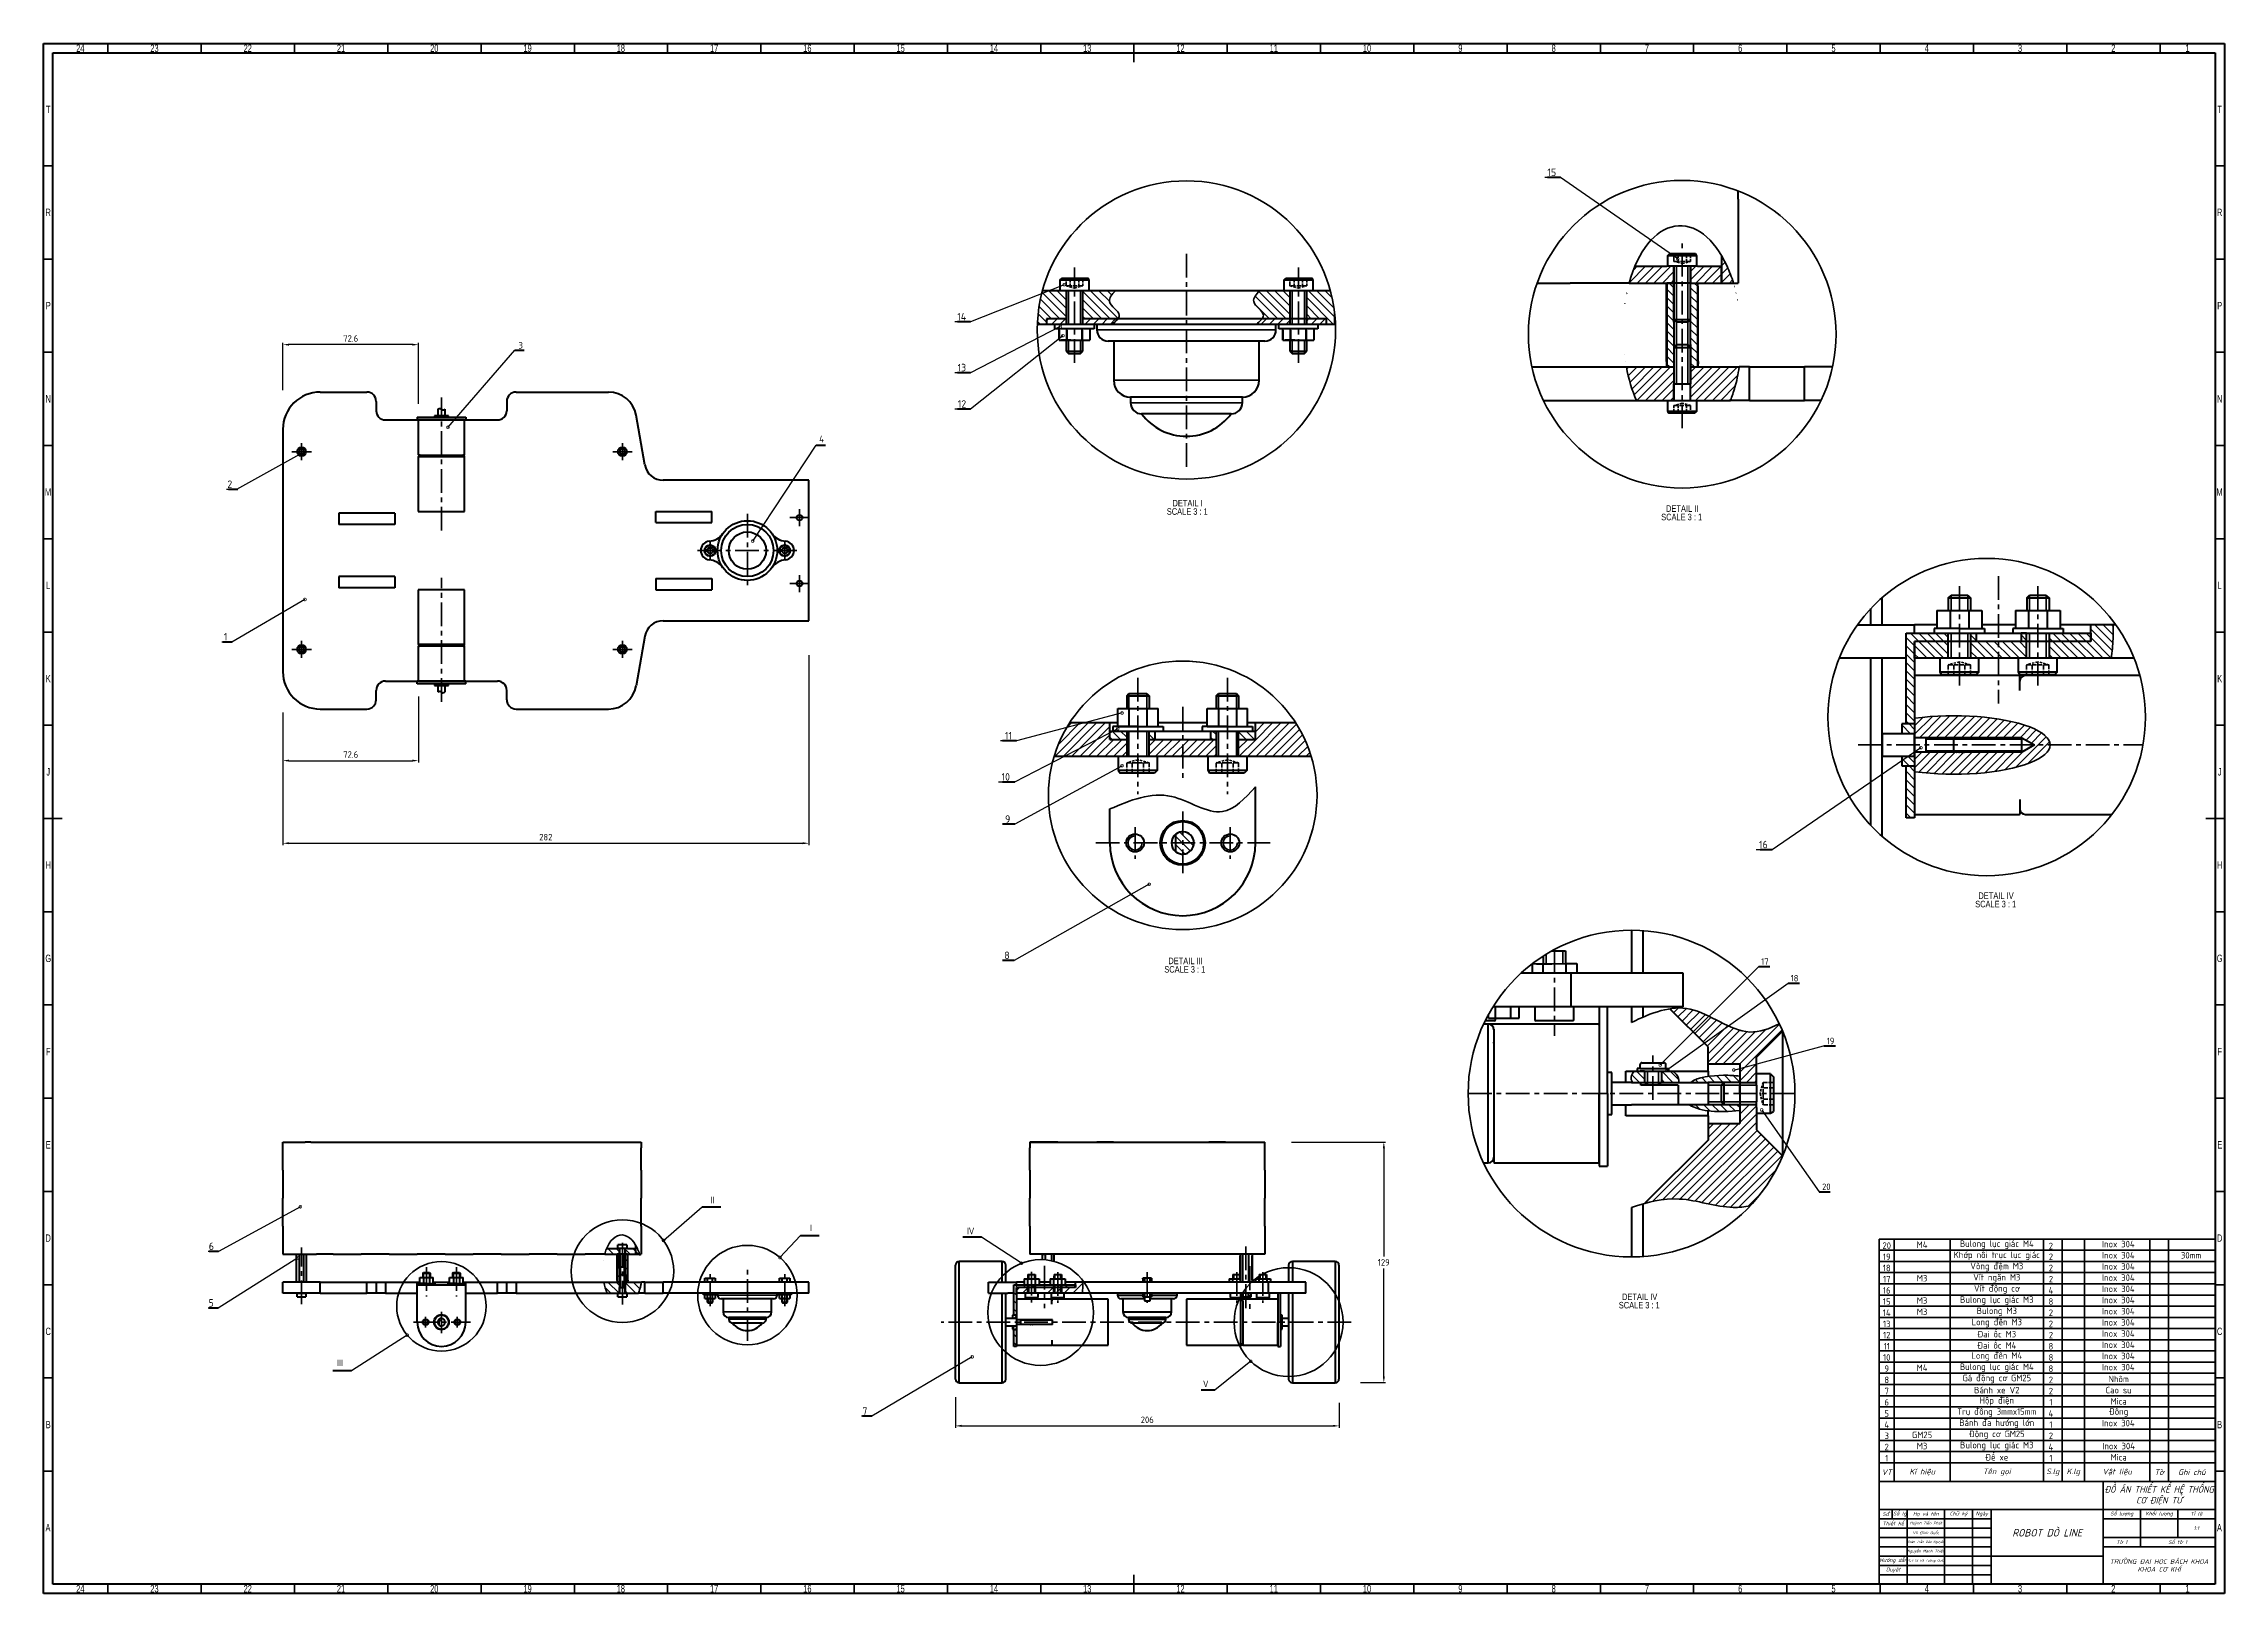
# Model space of a CAD drawing. Header units: millimetres. Extents: x 15 to 1184, y 5 to 836.
import ezdxf
from ezdxf import colors
from ezdxf.entities.mleader import LeaderData, LeaderLine
from ezdxf.math import Vec2, Vec3

# ---------------------------------------------------------------- set-up
doc = ezdxf.new("R2010")
doc.units = ezdxf.units.MM
doc.header["$PDSIZE"] = -1
for name, pattern in [('ACAD_ISO02W100', [15, 12, -3]), ('CENTERX2', [20.32, 12.7, -2.54, 2.54, -2.54]), ('HIDDEN', [1.905, 1.27, -0.635])]:
    doc.linetypes.add(name, pattern=pattern)
doc.layers.get('0').update_dxf_attribs({"lineweight": 70})
for name, color, linetype, lineweight in [('D35', 7, 'Continuous', 35), ('D70', 7, 'Continuous', 70), ('DIM', 2, 'Continuous', 35), ('DUT', 7, 'ACAD_ISO02W100', 35), ('HAT', 4, 'Continuous', 35), ('TRUC', 6, 'CENTERX2', 35)]:
    doc.layers.add(name, color=color, linetype=linetype, lineweight=lineweight)
doc.styles.add('SLDTEXTSTYLE0', font='TXT', dxfattribs={"width": 0.75})
doc.styles.add('SLDTEXTSTYLE3', font='TXT', dxfattribs={"width": 0.681818})
doc.styles.get("Standard").update_dxf_attribs({"font": ''})
doc.styles.get('Standard').set_extended_font_data('TCVN 7284')
doc.dimstyles.new('ISO-25', dxfattribs={"dimtxt": 2.5, "dimasz": 2.5, "dimexe": 1.25, "dimexo": 0.625, "dimtad": 1, "dimtxsty": 'Standard', "dimcen": 2.5, "dimadec": 0, "dimazin": 0, "dimtfac": 1, "dimtmove": 0, "dimatfit": 3, "dimfxl": 1, "dimarcsym": 0})
pattern_1 = [(135, (-97.7323, 0), (-2.245064, -2.245064), [])]
pattern_2 = [(45, (-97.7323, 0), (-2.245064, 2.245064), [])]

msp = doc.modelspace()

# ---------------------------------------------------------------- texts
at = {"color": 7, "linetype": 'Continuous', "lineweight": 0, "attachment_point": 2, "style": 'SLDTEXTSTYLE0'}
for s, insert, char_height in [('24', (34.67, 835.5), 3.9687), ('23', (74.42, 835.5), 3.9687), ('22', (124.42, 835.5), 3.9687), ('21', (174.42, 835.5), 3.9687), ('20', (224.42, 835.5), 3.9687), ('19', (274.42, 835.5), 3.9687), ('18', (324.42, 835.5), 3.9687), ('17', (374.42, 835.5), 3.9687), ('16', (424.42, 835.5), 3.9687), ('15', (474.42, 835.5), 3.9687), ('14', (524.42, 835.5), 3.9687), ('13', (574.42, 835.5), 3.9687), ('12', (624.42, 835.5), 3.9687), ('11', (674.42, 835.5), 3.9687), ('10', (724.42, 835.5), 3.9687), ('9', (774.46, 835.5), 3.969), ('8', (824.46, 835.5), 3.969), ('7', (874.46, 835.5), 3.969), ('6', (924.46, 835.5), 3.969), ('5', (974.46, 835.5), 3.969), ('4', (1024.46, 835.5), 3.969), ('3', (1074.46, 835.5), 3.969), ('2', (1124.46, 835.5), 3.969), ('1', (1164.21, 835.5), 3.969), ('T', (17.488, 802.692), 3.969), ('T', (1181.488, 802.692), 3.969), ('R', (17.444, 747.5), 3.969), ('R', (1181.444, 747.5), 3.969), ('P', (17.485, 697.5), 3.969), ('P', (1181.485, 697.5), 3.969), ('N', (17.464, 647.5), 3.969), ('N', (1181.464, 647.5), 3.969), ('M', (17.362, 597.5), 3.969), ('M', (1181.362, 597.5), 3.969), ('L', (17.455, 547.5), 3.969), ('L', (1181.455, 547.5), 3.969), ('K', (17.489, 497.5), 3.969), ('K', (1181.489, 497.5), 3.969), ('J', (17.465, 447.5), 3.969), ('J', (1181.465, 447.5), 3.969), ('H', (17.49, 397.5), 3.969), ('H', (1181.49, 397.5), 3.969), ('G', (17.487, 347.5), 3.969), ('G', (1181.487, 347.5), 3.969), ('F', (17.458, 297.5), 3.969), ('F', (1181.458, 297.5), 3.969), ('E', (17.508, 247.5), 3.969), ('E', (1181.508, 247.5), 3.969), ('D', (17.453, 197.5), 3.969), ('D', (1181.453, 197.5), 3.969), ('C', (17.459, 147.5), 3.969), ('C', (1181.459, 147.5), 3.969), ('B', (17.471, 97.5), 3.969), ('B', (1181.471, 97.5), 3.969), ('A', (17.34, 42.192), 3.969), ('A', (1181.34, 42.192), 3.969), ('24', (34.67, 9.5), 3.9687), ('23', (74.42, 9.5), 3.9687), ('22', (124.42, 9.5), 3.9687), ('21', (174.42, 9.5), 3.9687), ('20', (224.42, 9.5), 3.9687), ('19', (274.42, 9.5), 3.9687), ('18', (324.42, 9.5), 3.9687), ('17', (374.42, 9.5), 3.9687), ('16', (424.42, 9.5), 3.9687), ('15', (474.42, 9.5), 3.9687), ('14', (524.42, 9.5), 3.9687), ('13', (574.42, 9.5), 3.9687), ('12', (624.42, 9.5), 3.9687), ('11', (674.42, 9.5), 3.9687), ('10', (724.42, 9.5), 3.9687), ('9', (774.46, 9.5), 3.969), ('8', (824.46, 9.5), 3.969), ('7', (874.46, 9.5), 3.969), ('6', (924.46, 9.5), 3.969), ('5', (974.46, 9.5), 3.969), ('4', (1024.46, 9.5), 3.969), ('3', (1074.46, 9.5), 3.969), ('2', (1124.46, 9.5), 3.969), ('1', (1164.21, 9.5), 3.969)]:
    msp.add_mtext(s, dxfattribs=dict(at, insert=insert, char_height=char_height))
at = {"layer": 'D35', "attachment_point": 5}
for s, width, insert, char_height in [('20', 8, (1003, 191.5), 3.5), ('19', 8, (1003, 185.5), 3.5), ('M4', 50, (1021.935, 192), 3.5), ('Khớp nối trục lục giác', 50, (1062, 186), 3.5), ('Bulong lục giác M4', 50, (1062, 192), 3.5), ('2', 8, (1091, 191.284), 3.5), ('2', 8, (1091, 185.5), 3.5), ('Inox 304', 50, (1127.152, 192.308), 3.5), ('Inox 304', 50, (1127.152, 186.308), 3.5), ('30mm', 50, (1166.189, 186.308), 3.5), ('18', 8, (1003, 179.5), 3.5), ('M3', 50, (1021.935, 174), 3.5), ('Vòng đệm M3', 50, (1062, 180), 3.5), ('Vít ngắn M3', 50, (1062, 174), 3.5), ('2', 8, (1091, 179.5), 3.5), ('Inox 304', 50, (1127.152, 180.308), 3.5), ('Inox 304', 50, (1127.152, 174.308), 3.5), ('16', 8, (1003, 167.5), 3.5), ('17', 8, (1003, 173.5), 3.5), ('M3', 50, (1021.935, 162), 3.5), ('Bulong lục giác M3', 50, (1062, 162), 3.5), ('Vít động cơ', 50, (1062, 168), 3.5), ('4', 8, (1091, 167.5), 3.5), ('2', 8, (1091, 173.5), 3.5), ('Inox 304', 50, (1127.152, 168.308), 3.5), ('Inox 304', 50, (1127.152, 162.308), 3.5), ('14', 8, (1003, 155.5), 3.5), ('15', 8, (1003, 161.5), 3.5), ('M3', 50, (1021.935, 156), 3.5), ('Long đền M3', 50, (1062, 150), 3.5), ('Bulong M3', 50, (1062, 156), 3.5), ('8', 8, (1091, 161.5), 3.5), ('2', 8, (1091, 155.5), 3.5), ('Inox 304', 50, (1127.152, 156.308), 3.5), ('Inox 304', 50, (1127.152, 150.308), 3.5), ('13', 8, (1003, 149.5), 3.5), ('12', 8, (1003, 143.5), 3.5), ('Đai ốc M4', 50, (1062, 138), 3.5), ('Đai ốc M3', 50, (1062, 144), 3.5), ('2', 8, (1091, 149.5), 3.5), ('2', 8, (1091, 143.5), 3.5), ('Inox 304', 50, (1127.152, 144.308), 3.5), ('10', 8, (1003, 131.5), 3.5), ('11', 8, (1003, 137.5), 3.5), ('Long đền M4', 50, (1062, 132), 3.5), ('8', 8, (1091, 137.5), 3.5), ('8', 8, (1091, 131.5), 3.5), ('Inox 304', 50, (1127.152, 138.308), 3.5), ('Inox 304', 50, (1127.152, 132.308), 3.5), ('9', 8, (1003, 125.5), 3.5), ('8', 8, (1003, 119.5), 3.5), ('M4', 50, (1021.935, 126), 3.5), ('Bulong lục giác M4', 50, (1062, 126), 3.5), ('Gá động cơ GM25', 50, (1062, 120), 3.5), ('8', 8, (1091, 125.5), 3.5), ('2', 8, (1091, 119.5), 3.5), ('Inox 304', 50, (1127.152, 126.308), 3.5), ('Nhôm', 50, (1127.32, 120), 3.5), ('7', 8, (1003, 113.5), 3.5), ('6', 8, (1003, 107.5), 3.5), ('Trụ đồng 3mmx15mm', 50, (1062, 102), 3.5), ('Bánh xe V2', 50, (1062, 114), 3.5), ('Hộp điện', 50, (1062, 108), 3.5), ('2', 8, (1091, 113.5), 3.5), ('1', 8, (1091, 107.5), 3.5), ('Cao su', 50, (1127.32, 114), 3.5), ('Đồng', 50, (1127.32, 102), 3.5), ('Mica', 50, (1127.32, 108), 3.5), ('4', 8, (1003, 95.5), 3.5), ('5', 8, (1003, 101.5), 3.5), ('Bánh đa hướng lớn', 50, (1062, 96), 3.5), ('4', 8, (1091, 101.5), 3.5), ('1', 8, (1091, 95.5), 3.5), ('Inox 304', 50, (1127.152, 96.308), 3.5), ('3', 8, (1003, 89.5), 3.5), ('2', 8, (1003, 83.5), 3.5), ('GM25', 50, (1021.935, 90), 3.5), ('M3', 50, (1021.935, 84), 3.5), ('Bulong lục giác M3', 50, (1062, 84), 3.5), ('Động cơ GM25', 50, (1062, 90), 3.5), ('4', 8, (1091, 83.5), 3.5), ('2', 8, (1091, 89.5), 3.5), ('Inox 304', 50, (1127.32, 84), 3.5), ('1', 8, (1003, 77.5), 3.5), ('Đế xe', 50, (1062, 78), 3.5), ('1', 8, (1091, 77.5), 3.5), ('Mica', 50, (1127.32, 78), 3.5), ('{\\fTCVN 7284|b0|i1|c0|p34;Sđ}', 7, (1002.5, 47.5), 2), ('{\\fTCVN 7284|b0|i1|c0|p34;Số lg}', 8, (1010, 47.5), 2), ('{\\fTCVN 7284|b0|i1|c0|p34;Họ và tên}', 20, (1024, 47.5), 2), ('{\\fTCVN 7284|b0|i1|c0|p34;Chữ ký}', 15, (1041.5, 47.5), 2), ('{\\fTCVN 7284|b0|i1|c0|p34;Ngày}', 10, (1054, 47.5), 2), ('{\\fTCVN 7284|b0|i1|c0|p34;Số lượng}', 20, (1129, 47.5), 2), ('{\\fTCVN 7284|b0|i1|c0|p34;Khối lượng}', 20, (1149, 47.5), 2), ('{\\fTCVN 7284|b0|i1|c0|p34;Tỉ lệ}', 20, (1169, 47.5), 2), ('{\\fTCVN 7284|b0|i1|c0|p34;Thiết kế}', 15, (1006.5, 42.5), 2), ('{\\fTCVN 7284|b0|i1|c0|p34;Huỳnh Tiến Phát}', 20, (1024, 42.5), 1.5), ('{\\fTCVN 7284|b0|i1|c0|p34;Võ Đình Quốc}', 20, (1024, 37.5), 1.5), ('{\\fTCVN 7284|b0|i1|c0|p34;ROBOT DÒ LINE}', 60, (1089, 37.5), 4), ('{\\fTCVN 7284|b0|i1|c0|p34;1:1}', 20, (1169, 40), 2), ('{\\fTCVN 7284|b0|i1|c0|p34;Hướng dẫn}', 15, (1006.5, 22.5), 2), ('{\\fTCVN 7284|b0|i1|c0|p34;PGS.TS Võ Tường Quân}', 20, (1024, 22.5), 1.25), ('{\\fTCVN 7284|b0|i1|c0|p34;Nguyễn Mạnh Thiện}', 20, (1024, 27.5), 1.5), ('{\\fTCVN 7284|b0|i1|c0|p34;Đoàn Trần Bảo Nguyên}', 20, (1024, 32.5), 1.25), ('{\\fTCVN 7284|b0|i1|c0|p34;Tờ 1}', 20, (1129, 32.5), 2), ('{\\fTCVN 7284|b0|i1|c0|p34;TRƯỜNG ĐẠI HỌC BÁCH KHOA\\PKHOA CƠ KHÍ}', 60, (1149, 20), 2.5), ('{\\fTCVN 7284|b0|i1|c0|p34;Số tờ 1}', 40, (1159, 32.5), 2), ('{\\fTCVN 7284|b0|i1|c0|p34;Duyệt}', 15, (1006.5, 17.5), 2)]:
    msp.add_mtext_dynamic_manual_height_columns(s, width=width, gutter_width=17.5, heights=[0], dxfattribs=dict(at, insert=insert, char_height=char_height))
at = {"layer": 'D70'}
for s, width, insert, char_height, attachment_point in [('3', 7.34833, (269.561, 675.959), 3.5, 1), ('4', 5.54106, (430.753, 625.711), 3.5, 1), ('17', 6.45861, (935.662, 345.582), 3.5, 1), ('18', 6.45861, (951.483, 336.614), 3.5, 1), ('19', 6.45861, (970.801, 302.961), 3.5, 1), ('20', 6.45861, (968.345, 224.773), 3.5, 1), ('{\\fTCVN 7284|b0|i1|c0|p34;VT}', 8, (1003, 70), 3, 5), ('{\\fTCVN 7284|b0|i1|c0|p34;Kí hiệu}', 30, (1022, 70), 3, 5), ('{\\fTCVN 7284|b0|i1|c0|p34;Tên gọi}', 50, (1062, 70), 3, 5), ('{\\fTCVN 7284|b0|i1|c0|p34;S.lg}', 10, (1092, 70), 3, 5), ('{\\fTCVN 7284|b0|i1|c0|p34;K.lg}', 12, (1103, 70), 3, 5), ('{\\fTCVN 7284|b0|i1|c0|p34;Vật liệu}', 35, (1126.5, 70), 3, 5), ('{\\fTCVN 7284|b0|i1|c0|p34;Tờ}', 10, (1149, 70), 3, 5), ('{\\fTCVN 7284|b0|i1|c0|p34;Ghi chú}', 25, (1166.5, 70), 3, 5), ('{\\fTCVN 7284|b0|i1|c0|p34;ĐỒ ÁN THIẾT KẾ HỆ THỐNG CƠ ĐIỆN TỬ}', 60, (1149, 57.5), 3.5, 5)]:
    msp.add_mtext_dynamic_manual_height_columns(s, width=width, gutter_width=17.5, heights=[0], dxfattribs=dict(at, insert=insert, char_height=char_height, attachment_point=attachment_point))
at = {"layer": 'D70', "char_height": 3.5, "attachment_point": 1, "style": 'SLDTEXTSTYLE0'}
for s, insert in [('II', (372.516, 217.658)), ('I', (425.801, 202.775)), ('IV', (509.98, 201.075)), ('III', (172.197, 130.358)), ('V', (636.619, 119.136))]:
    msp.add_mtext(s, dxfattribs=dict(at, insert=insert))

# ---------------------------------------------------------------- blocks, each defined once
blk = doc.blocks.new('SW_NOTE_0_2')
at = {"color": 0, "linetype": 'Continuous', "lineweight": 0, "char_height": 3.5, "attachment_point": 2}
for s, insert, style in [('SCALE 3 : 1', (8.2, 0), 'SLDTEXTSTYLE3'), ('DETAIL I', (8.4, 4.5), 'SLDTEXTSTYLE0')]:
    blk.add_mtext(s, dxfattribs=dict(at, insert=insert, style=style))
blk = doc.blocks.new('SW_NOTE_0_3')
at = {"color": 0, "linetype": 'Continuous', "lineweight": 0, "char_height": 3.5, "attachment_point": 2}
for s, insert, style in [('SCALE 3 : 1', (8.7, 0), 'SLDTEXTSTYLE3'), ('DETAIL II', (9, 4.5), 'SLDTEXTSTYLE0')]:
    blk.add_mtext(s, dxfattribs=dict(at, insert=insert, style=style))
blk = doc.blocks.new('SW_NOTE_0_4')
at = {"color": 0, "linetype": 'Continuous', "lineweight": 0, "char_height": 3.5, "attachment_point": 2}
for s, insert, style in [('SCALE 3 : 1', (9.2, 0), 'SLDTEXTSTYLE3'), ('DETAIL III', (9.6, 4.5), 'SLDTEXTSTYLE0')]:
    blk.add_mtext(s, dxfattribs=dict(at, insert=insert, style=style))
blk = doc.blocks.new('SW_NOTE_0_5')
at = {"color": 0, "linetype": 'Continuous', "lineweight": 0, "char_height": 3.5, "attachment_point": 2}
for s, insert, style in [('SCALE 3 : 1', (9.8, 0), 'SLDTEXTSTYLE3'), ('DETAIL IV', (10, 4.5), 'SLDTEXTSTYLE0')]:
    blk.add_mtext(s, dxfattribs=dict(at, insert=insert, style=style))
blk = doc.blocks.new('*D10')
at = {"layer": 'Defpoints', "color": 0, "transparency": 16777216}
for p in [(425.2, 509), (143.3, 464), (425.2, 407.2)]:
    blk.add_point(p, dxfattribs=at)
at = {"layer": 'DIM', "color": 0, "lineweight": -2, "transparency": 16777216}
for p, q in [((425.2, 508), (425.2, 406.2)), ((143.3, 463), (143.3, 406.2)), ((146.6, 407.2), (421.9, 407.2))]:
    blk.add_line(p, q, dxfattribs=at)
at = {"layer": 'DIM', "color": 0, "transparency": 16777216}
for points in [[(146.6, 407.8), (146.6, 406.7), (143.3, 407.2)], [(421.9, 407.8), (421.9, 406.7), (425.2, 407.2)]]:
    blk.add_solid(points, dxfattribs=at)
at = {"layer": 'DIM', "color": 0, "transparency": 16777216, "insert": (284.2, 410.5), "char_height": 3.5, "attachment_point": 5}
blk.add_mtext('282', dxfattribs=at)
blk = doc.blocks.new('*D11')
at = {"layer": 'Defpoints', "color": 0, "transparency": 16777216}
for p in [(143.3, 674.6), (143.3, 649.2), (215.9, 641.8)]:
    blk.add_point(p, dxfattribs=at)
at = {"layer": 'DIM', "color": 0, "lineweight": -2, "transparency": 16777216}
for p, q in [((143.3, 650.2), (143.3, 675.6)), ((212.6, 674.6), (146.6, 674.6)), ((215.9, 642.8), (215.9, 675.6))]:
    blk.add_line(p, q, dxfattribs=at)
at = {"layer": 'DIM', "color": 0, "transparency": 16777216}
for points in [[(146.6, 675.1), (146.6, 674), (143.3, 674.6)], [(212.6, 675.1), (212.6, 674), (215.9, 674.6)]]:
    blk.add_solid(points, dxfattribs=at)
at = {"layer": 'DIM', "color": 0, "transparency": 16777216, "insert": (179.6, 677.9), "char_height": 3.5, "attachment_point": 5}
blk.add_mtext('72.6', dxfattribs=at)
blk = doc.blocks.new('*D12')
at = {"layer": 'Defpoints', "color": 0, "transparency": 16777216}
for p in [(215.9, 486.9), (143.3, 478.4), (215.9, 451.5)]:
    blk.add_point(p, dxfattribs=at)
at = {"layer": 'DIM', "color": 0, "lineweight": -2, "transparency": 16777216}
for p, q in [((215.9, 485.9), (215.9, 450.5)), ((143.3, 477.4), (143.3, 450.5)), ((146.6, 451.5), (212.6, 451.5))]:
    blk.add_line(p, q, dxfattribs=at)
at = {"layer": 'DIM', "color": 0, "transparency": 16777216}
for points in [[(146.6, 452.1), (146.6, 451), (143.3, 451.5)], [(212.6, 452.1), (212.6, 451), (215.9, 451.5)]]:
    blk.add_solid(points, dxfattribs=at)
at = {"layer": 'DIM', "color": 0, "transparency": 16777216, "insert": (179.6, 454.8), "char_height": 3.5, "attachment_point": 5}
blk.add_mtext('72.6', dxfattribs=at)
blk = doc.blocks.new('*D13')
at = {"layer": 'Defpoints', "color": 0, "transparency": 16777216}
for p in [(682.9, 247), (720, 118), (733.4, 118)]:
    blk.add_point(p, dxfattribs=at)
at = {"layer": 'DIM', "color": 0, "lineweight": -2, "transparency": 16777216}
for p, q in [((683.9, 247), (734.4, 247)), ((733.4, 243.7), (733.4, 185.7)), ((733.4, 121.3), (733.4, 179.2)), ((721, 118), (734.4, 118))]:
    blk.add_line(p, q, dxfattribs=at)
at = {"layer": 'DIM', "color": 0, "transparency": 16777216}
for points in [[(732.9, 243.7), (734, 243.7), (733.4, 247)], [(732.9, 121.3), (734, 121.3), (733.4, 118)]]:
    blk.add_solid(points, dxfattribs=at)
at = {"layer": 'DIM', "color": 0, "transparency": 16777216, "insert": (733.4, 182.5), "char_height": 3.5, "attachment_point": 5}
blk.add_mtext('129', dxfattribs=at)
blk = doc.blocks.new('*D14')
at = {"layer": 'Defpoints', "color": 0, "transparency": 16777216}
for p in [(503.8, 111.2), (709.4, 108.1), (709.4, 94.8)]:
    blk.add_point(p, dxfattribs=at)
at = {"layer": 'DIM', "color": 0, "lineweight": -2, "transparency": 16777216}
for p, q in [((503.8, 110.2), (503.8, 93.8)), ((709.4, 107.1), (709.4, 93.8)), ((507.1, 94.8), (706.1, 94.8))]:
    blk.add_line(p, q, dxfattribs=at)
at = {"layer": 'DIM', "color": 0, "transparency": 16777216}
for points in [[(507.1, 95.4), (507.1, 94.3), (503.8, 94.8)], [(706.1, 95.4), (706.1, 94.3), (709.4, 94.8)]]:
    blk.add_solid(points, dxfattribs=at)
at = {"layer": 'DIM', "color": 0, "transparency": 16777216, "insert": (606.6, 98.1), "char_height": 3.5, "attachment_point": 5}
blk.add_mtext('206', dxfattribs=at)
blk = doc.blocks.new('_DotSmall')
at = {"color": 0, "linetype": 'ByBlock', "const_width": 0.5}
blk.add_lwpolyline([(-0.0625, 0, 1), (0.0625, 0, 1)], format="xyb", close=True, dxfattribs=at)

# ---------------------------------------------------------------- dimensions: what is measured, and where the dimension line sits
at = {"layer": 'DIM'}
for base, p1, p2, picture, middle in [((143.262, 674.576), (215.862, 641.799), (143.262, 649.248), '*D11', (179.562, 677.85)), ((215.862, 451.536), (143.262, 478.426), (215.862, 486.878), '*D12', (179.562, 454.81))]:
    dim = msp.add_linear_dim(base=base, p1=p1, p2=p2, text='72.6', dimstyle='ISO-25', override={"dimtxt": 3.5, "dimasz": 3.302, "dimexe": 1, "dimexo": 1, "dimgap": 1.524, "dimtih": 1, "dimtoh": 1, "dimzin": 1, "dimadec": 2, "dimtzin": 1}, dxfattribs=at)
    dim.commit()
    dim.dimension.update_dxf_attribs({"geometry": picture, "text_midpoint": middle})
for base, p1, p2, text, picture, middle in [((425.219, 407.227), (143.262, 463.981), (425.219, 508.968), '282', '*D10', (284.241, 407.227)), ((709.388, 94.82), (503.788, 111.215), (709.388, 108.092), '206', '*D14', (606.588, 94.82))]:
    dim = msp.add_linear_dim(base=base, p1=p1, p2=p2, text=text, dimstyle='ISO-25', override={"dimtxt": 3.5, "dimasz": 3.302, "dimexe": 1, "dimexo": 1, "dimgap": 1.524, "dimtih": 1, "dimtoh": 1, "dimzin": 1, "dimadec": 2, "dimtzin": 1}, dxfattribs=at)
    dim.commit()
    dim.dimension.update_dxf_attribs({"geometry": picture, "text_midpoint": middle, "dimtype": 160})
dim = msp.add_linear_dim(base=(733.423, 117.953), p1=(682.902, 246.953), p2=(720.008, 117.953), angle=90, text='129', dimstyle='ISO-25', override={"dimtxt": 3.5, "dimasz": 3.302, "dimexe": 1, "dimexo": 1, "dimgap": 1.524, "dimtih": 1, "dimtoh": 1, "dimzin": 1, "dimadec": 2, "dimtzin": 1}, dxfattribs=at)
dim.commit()
dim.dimension.update_dxf_attribs({"geometry": '*D13', "text_midpoint": (733.423, 182.453), "dimtype": 160})

# ---------------------------------------------------------------- hatches: boundary and pattern name
at = {"linetype": 'Continuous', "lineweight": 18}
h = msp.add_hatch(dxfattribs=at)
h.set_pattern_fill('ANSI34', style=0)
edge = h.paths.add_edge_path(flags=0)
edge.add_spline(control_points=[(669.789, 171.953), (669.87, 170.888), (669.765, 168.855), (669.567, 166.866), (669.454, 165.953)], knot_values=[0.60869214, 0.60869214, 0.60869214, 0.60869214, 0.62953458, 0.64750243, 0.64750243, 0.64750243, 0.64750243], weights=[1, 1, 1, 1, 1], degree=3, periodic=0)
edge.add_spline(control_points=[(669.454, 165.953), (669.567, 166.866), (669.765, 168.855), (669.87, 170.888), (669.789, 171.953)], knot_values=[0.35249757, 0.35249757, 0.35249757, 0.35249757, 0.37046542, 0.39130786, 0.39130786, 0.39130786, 0.39130786], weights=[1, 1, 1, 1, 1], degree=3, periodic=0)
at = {"layer": 'HAT', "transparency": 33554687}
h = msp.add_hatch(dxfattribs=at)
h.set_pattern_fill('ANSI31', color=256)
edge = h.paths.add_edge_path()
edge.add_line((888.881, 716.611), (886.226, 716.611))
edge.add_line((886.226, 716.611), (885.131, 716.611))
edge.add_line((885.131, 716.611), (868.013, 716.611))
edge.add_ellipse((893.381, 680.039), major_axis=(1.5, -58.316), ratio=0.5435639, start_angle=230.365844, end_angle=240.986743)
edge.add_line((864.933, 707.611), (888.881, 707.611))
edge.add_line((888.881, 707.611), (888.881, 716.611))
h.paths.add_polyline_path([(914.381, 716.611), (901.631, 716.611), (897.881, 716.611), (897.881, 707.611), (914.381, 707.611)])
edge = h.paths.add_edge_path()
edge.add_ellipse((893.381, 680.039), major_axis=(1.5, -58.316), ratio=0.5435639, start_angle=117.41142, end_angle=128.03232)
edge.add_ellipse((893.381, 680.039), major_axis=(1.5, -58.316), ratio=0.5435639, start_angle=128.03232, end_angle=135.857869)
edge.add_line((914.381, 722.456), (914.381, 707.611))
edge.add_line((914.381, 707.611), (920.831, 707.611))
edge = h.paths.add_edge_path()
edge.add_spline(control_points=[(919.217, 644.611), (920.04, 646.859), (921.32, 650.357), (922.911, 656.525), (923.616, 660.599), (923.965, 662.611)], knot_values=[0, 0, 0, 0, 0.47671276, 0.74167889, 1, 1, 1, 1], degree=3, periodic=0)
edge.add_line((923.965, 662.611), (897.881, 662.611))
edge.add_line((897.881, 662.611), (897.881, 653.611))
edge.add_line((897.881, 653.611), (897.881, 644.611))
edge.add_line((897.881, 644.611), (919.217, 644.611))
edge = h.paths.add_edge_path()
edge.add_line((888.881, 653.611), (888.881, 662.611))
edge.add_line((888.881, 662.611), (863.43, 662.611))
edge.add_ellipse((893.381, 680.039), major_axis=(1.5, -58.316), ratio=0.5435639, start_angle=286.586775, end_angle=306.60561)
edge.add_line((868.829, 644.611), (868.829, 644.611))
edge.add_line((868.829, 644.611), (888.881, 644.611))
edge.add_line((888.881, 644.611), (888.881, 653.611))
h = msp.add_hatch(dxfattribs=at)
h.set_pattern_fill('ANSI31', color=256, angle=90)
h.paths.add_polyline_path([(563.104, 703.454), (550.451, 703.454, 0.05711779), (547.702, 685.454), (552.604, 685.454), (552.604, 688.454), (563.104, 688.454)])
edge = h.paths.add_edge_path()
edge.add_spline(control_points=[(590.887, 688.454), (591.342, 689.073), (592.615, 692.044), (583.6, 696.866), (587.758, 701.496), (589.517, 703.454)], knot_values=[0, 0, 0, 0, 2.3747795, 11.36219787, 17.94976905, 17.94976905, 17.94976905, 17.94976905], degree=3, periodic=0)
edge.add_line((589.517, 703.454), (572.104, 703.454))
edge.add_line((572.104, 703.454), (572.104, 688.454))
edge.add_line((572.104, 688.454), (588.327, 688.454))
edge.add_line((588.327, 688.454), (590.887, 688.454))
edge = h.paths.add_edge_path()
edge.add_line((683.104, 703.454), (666.786, 703.454))
edge.add_spline(control_points=[(666.786, 703.454), (665.027, 701.496), (660.87, 696.866), (669.885, 692.044), (668.611, 689.073), (668.156, 688.454)], knot_values=[0, 0, 0, 0, 6.58757118, 15.57498954, 17.94976905, 17.94976905, 17.94976905, 17.94976905], degree=3, periodic=0)
edge.add_line((668.156, 688.454), (683.104, 688.454))
edge.add_line((683.104, 688.454), (683.104, 703.454))
h.paths.add_polyline_path([(704.757, 703.454), (692.104, 703.454), (692.104, 688.454), (702.604, 688.454), (702.604, 685.454), (706.976, 685.454), (706.976, 692.126, 0.03613762)])
h = msp.add_hatch(dxfattribs=at)
h.set_pattern_fill('ANSI31', color=256, angle=90)
h.paths.add_polyline_path([(901.656, 707.611), (897.881, 707.611), (897.881, 686.611), (897.881, 662.611), (901.656, 662.611)])
h.paths.add_polyline_path([(888.881, 707.611), (885.107, 707.611), (885.107, 662.611), (888.881, 662.611)])
h = msp.add_hatch(dxfattribs=at)
h.set_pattern_fill('ANSI31', color=256)
h.paths.add_polyline_path([(563.104, 688.454), (552.604, 688.454), (552.604, 685.454), (563.104, 685.454)])
edge = h.paths.add_edge_path()
edge.add_spline(control_points=[(587.68, 685.454), (588.915, 686.452), (590.149, 687.45), (590.887, 688.454)], knot_values=[17.94976905, 17.94976905, 17.94976905, 17.94976905, 21.80267136, 21.80267136, 21.80267136, 21.80267136], degree=3, periodic=0)
edge.add_line((590.887, 688.454), (588.327, 688.454))
edge.add_line((588.327, 688.454), (572.104, 688.454))
edge.add_line((572.104, 688.454), (572.104, 685.454))
edge.add_line((572.104, 685.454), (587.68, 685.454))
edge = h.paths.add_edge_path()
edge.add_line((683.104, 688.454), (668.156, 688.454))
edge.add_spline(control_points=[(668.156, 688.454), (667.419, 687.45), (666.184, 686.452), (664.95, 685.454)], knot_values=[17.94976905, 17.94976905, 17.94976905, 17.94976905, 21.80267136, 21.80267136, 21.80267136, 21.80267136], degree=3, periodic=0)
edge.add_line((664.95, 685.454), (683.104, 685.454))
edge.add_line((683.104, 685.454), (683.104, 688.454))
h.paths.add_polyline_path([(702.604, 688.454), (692.104, 688.454), (692.104, 685.454), (702.604, 685.454)])
h = msp.add_hatch(dxfattribs=at)
h.set_pattern_fill('ANSI31', color=256, angle=90)
h.paths.add_polyline_path([(1035.947, 515.422), (1017.95, 515.422), (1017.95, 506.422), (1035.923, 506.422)])
h.paths.add_polyline_path([(1062.989, 515.422), (1047.95, 515.422), (1047.95, 506.422), (1062.989, 506.422)])
h.paths.add_polyline_path([(1078.002, 515.422), (1062.989, 515.422), (1062.989, 506.422), (1078.002, 506.422)])
edge = h.paths.add_edge_path()
edge.add_spline(control_points=[(1123.351, 506.422), (1123.768, 509.888), (1124.486, 515.869), (1124.394, 521.89), (1124.355, 524.422)], knot_values=[0, 0, 0, 0, 0.57943727, 1, 1, 1, 1], degree=3, periodic=0)
edge.add_line((1124.355, 524.422), (1112.45, 524.422))
edge.add_line((1112.45, 524.422), (1112.45, 515.422))
edge.add_line((1112.45, 515.422), (1090.029, 515.422))
edge.add_line((1090.029, 515.422), (1090.029, 506.422))
edge.add_line((1090.029, 506.422), (1123.351, 506.422))
h.paths.add_polyline_path([(1017.95, 453.922), (1011.05, 453.922), (1011.05, 448.672), (1017.95, 448.672)])
h.paths.add_polyline_path([(1017.95, 471.172), (1011.05, 471.172), (1011.05, 465.922), (1017.95, 465.922)])
h = msp.add_hatch(dxfattribs=at)
h.set_pattern_fill('ANSI31', color=256, angle=90)
h.set_pattern_definition([(135, (163.1277, 52.3476), (-2.245064, -2.245064), [])])
h.paths.add_polyline_path([(1035.959, 519.922), (1013.45, 519.922), (1013.45, 471.172), (1017.95, 471.172), (1017.95, 515.422), (1035.947, 515.422)])
h.paths.add_polyline_path([(1050.977, 519.922), (1047.95, 519.922), (1047.95, 515.422), (1050.977, 515.422)])
h.paths.add_polyline_path([(1077.95, 519.922), (1075.002, 519.922), (1075.002, 515.422), (1077.95, 515.422)])
h.paths.add_polyline_path([(1112.45, 519.922), (1090.029, 519.922), (1090.029, 515.422), (1112.45, 515.422)])
h.paths.add_polyline_path([(1017.95, 448.672), (1013.45, 448.672), (1013.45, 420.922), (1017.95, 420.922)])
at = {"layer": 'HAT', "ltscale": 0.2, "transparency": 33554687}
h = msp.add_hatch(dxfattribs=at)
h.set_pattern_fill('ANSI31', color=256)
h.paths.add_polyline_path([(595.598, 462.898), (586.598, 462.898), (586.598, 453.898), (595.598, 453.898)])
h.paths.add_polyline_path([(643.598, 462.898), (607.598, 462.898), (607.598, 453.898), (643.598, 453.898)])
h.paths.add_polyline_path([(664.598, 462.898), (655.598, 462.898), (655.598, 453.898), (664.598, 453.898)])
h.paths.add_polyline_path([(586.598, 467.398), (586.598, 471.898), (565.075, 471.898, 0.06922253), (556.729, 453.898), (586.598, 453.898)])
h = msp.add_hatch(dxfattribs=at)
h.set_pattern_fill('ANSI31', color=256)
h.paths.add_polyline_path([(686.121, 471.898), (664.598, 471.898), (664.598, 467.398), (664.598, 453.898), (694.468, 453.898, 0.06922253)])
at = {"layer": 'HAT', "transparency": 33554687}
h = msp.add_hatch(dxfattribs=at)
h.set_pattern_fill('ANSI31', color=256)
edge = h.paths.add_edge_path()
edge.add_ellipse((1038.973, 459.922), major_axis=(51.597, 0), ratio=0.30406067, start_angle=360, end_angle=474.045138)
edge.add_line((1017.95, 474.249), (1017.95, 471.922))
edge.add_line((1017.95, 471.922), (1017.95, 463.792))
edge.add_line((1017.95, 463.792), (1022.085, 463.792))
edge.add_spline(control_points=[(1022.085, 463.792), (1022.089, 463.798), (1022.094, 463.795), (1022.098, 463.792)], knot_values=[0.49634904, 0.49634904, 0.49634904, 0.49634904, 1, 1, 1, 1], degree=3, periodic=0)
edge.add_line((1022.098, 463.792), (1023.435, 463.792))
edge.add_spline(control_points=[(1023.435, 463.792), (1023.439, 463.798), (1023.444, 463.795), (1023.448, 463.792)], knot_values=[0.4983805, 0.4983805, 0.4983805, 0.4983805, 1, 1, 1, 1], degree=3, periodic=0)
edge.add_line((1023.448, 463.792), (1024.785, 463.792))
edge.add_spline(control_points=[(1024.785, 463.792), (1024.789, 463.798), (1024.794, 463.795), (1024.798, 463.792)], knot_values=[0.50008968, 0.50008968, 0.50008968, 0.50008968, 1, 1, 1, 1], degree=3, periodic=0)
edge.add_line((1024.798, 463.792), (1026.134, 463.792))
edge.add_spline(control_points=[(1026.134, 463.792), (1026.139, 463.798), (1026.144, 463.795), (1026.148, 463.792)], knot_values=[0.50104248, 0.50104248, 0.50104248, 0.50104248, 1, 1, 1, 1], degree=3, periodic=0)
edge.add_line((1026.148, 463.792), (1027.484, 463.792))
edge.add_spline(control_points=[(1027.484, 463.792), (1027.489, 463.798), (1027.494, 463.795), (1027.498, 463.792)], knot_values=[0.50080629, 0.50080629, 0.50080629, 0.50080629, 1, 1, 1, 1], degree=3, periodic=0)
edge.add_line((1027.498, 463.792), (1028.834, 463.792))
edge.add_spline(control_points=[(1028.834, 463.792), (1028.839, 463.798), (1028.844, 463.795), (1028.848, 463.792)], knot_values=[0.49897473, 0.49897473, 0.49897473, 0.49897473, 1, 1, 1, 1], degree=3, periodic=0)
edge.add_line((1028.848, 463.792), (1030.184, 463.792))
edge.add_spline(control_points=[(1030.184, 463.792), (1030.189, 463.798), (1030.193, 463.795), (1030.198, 463.792)], knot_values=[0.4959278, 0.4959278, 0.4959278, 0.4959278, 1, 1, 1, 1], degree=3, periodic=0)
edge.add_line((1030.198, 463.792), (1031.534, 463.792))
edge.add_spline(control_points=[(1031.534, 463.792), (1031.539, 463.798), (1031.543, 463.795), (1031.548, 463.792)], knot_values=[0.49343732, 0.49343732, 0.49343732, 0.49343732, 1, 1, 1, 1], degree=3, periodic=0)
edge.add_line((1031.548, 463.792), (1032.884, 463.792))
edge.add_spline(control_points=[(1032.884, 463.792), (1032.889, 463.798), (1032.894, 463.795), (1032.898, 463.792)], knot_values=[0.49269437, 0.49269437, 0.49269437, 0.49269437, 1, 1, 1, 1], degree=3, periodic=0)
edge.add_line((1032.898, 463.792), (1035.585, 463.792))
edge.add_spline(control_points=[(1035.585, 463.792), (1035.589, 463.798), (1035.594, 463.795), (1035.598, 463.792)], knot_values=[0.49487878, 0.49487878, 0.49487878, 0.49487878, 1, 1, 1, 1], degree=3, periodic=0)
edge.add_line((1035.598, 463.792), (1036.935, 463.792))
edge.add_spline(control_points=[(1036.935, 463.792), (1036.939, 463.798), (1036.944, 463.795), (1036.948, 463.792)], knot_values=[0.49686144, 0.49686144, 0.49686144, 0.49686144, 1, 1, 1, 1], degree=3, periodic=0)
edge.add_line((1036.948, 463.792), (1038.285, 463.792))
edge.add_spline(control_points=[(1038.285, 463.792), (1038.289, 463.798), (1038.294, 463.795), (1038.298, 463.792)], knot_values=[0.49885344, 0.49885344, 0.49885344, 0.49885344, 1, 1, 1, 1], degree=3, periodic=0)
edge.add_line((1038.298, 463.792), (1045.034, 463.792))
edge.add_spline(control_points=[(1045.034, 463.792), (1045.039, 463.798), (1045.043, 463.795), (1045.048, 463.792)], knot_values=[0.4951788, 0.4951788, 0.4951788, 0.4951788, 1, 1, 1, 1], degree=3, periodic=0)
edge.add_line((1045.048, 463.792), (1051.785, 463.792))
edge.add_spline(control_points=[(1051.785, 463.792), (1051.789, 463.798), (1051.794, 463.795), (1051.798, 463.792)], knot_values=[0.49737535, 0.49737535, 0.49737535, 0.49737535, 1, 1, 1, 1], degree=3, periodic=0)
edge.add_line((1051.798, 463.792), (1055.834, 463.792))
edge.add_spline(control_points=[(1055.834, 463.792), (1055.839, 463.798), (1055.844, 463.795), (1055.848, 463.792)], knot_values=[0.50109601, 0.50109601, 0.50109601, 0.50109601, 1, 1, 1, 1], degree=3, periodic=0)
edge.add_line((1055.848, 463.792), (1057.184, 463.792))
edge.add_spline(control_points=[(1057.184, 463.792), (1057.189, 463.798), (1057.194, 463.795), (1057.198, 463.792)], knot_values=[0.50011089, 0.50011089, 0.50011089, 0.50011089, 1, 1, 1, 1], degree=3, periodic=0)
edge.add_line((1057.198, 463.792), (1058.534, 463.792))
edge.add_spline(control_points=[(1058.534, 463.792), (1058.539, 463.798), (1058.543, 463.795), (1058.548, 463.792)], knot_values=[0.49750273, 0.49750273, 0.49750273, 0.49750273, 1, 1, 1, 1], degree=3, periodic=0)
edge.add_line((1058.548, 463.792), (1059.884, 463.792))
edge.add_spline(control_points=[(1059.884, 463.792), (1059.889, 463.798), (1059.893, 463.795), (1059.898, 463.792)], knot_values=[0.49449454, 0.49449454, 0.49449454, 0.49449454, 1, 1, 1, 1], degree=3, periodic=0)
edge.add_line((1059.898, 463.792), (1061.234, 463.792))
edge.add_spline(control_points=[(1061.234, 463.792), (1061.239, 463.798), (1061.244, 463.795), (1061.248, 463.792)], knot_values=[0.49286044, 0.49286044, 0.49286044, 0.49286044, 1, 1, 1, 1], degree=3, periodic=0)
edge.add_line((1061.248, 463.792), (1062.585, 463.792))
edge.add_spline(control_points=[(1062.585, 463.792), (1062.589, 463.798), (1062.594, 463.795), (1062.598, 463.792)], knot_values=[0.49288426, 0.49288426, 0.49288426, 0.49288426, 1, 1, 1, 1], degree=3, periodic=0)
edge.add_line((1062.598, 463.792), (1063.935, 463.792))
edge.add_spline(control_points=[(1063.935, 463.792), (1063.939, 463.798), (1063.944, 463.795), (1063.948, 463.792)], knot_values=[0.4940315, 0.4940315, 0.4940315, 0.4940315, 1, 1, 1, 1], degree=3, periodic=0)
edge.add_line((1063.948, 463.792), (1065.285, 463.792))
edge.add_spline(control_points=[(1065.285, 463.792), (1065.289, 463.798), (1065.294, 463.795), (1065.298, 463.792)], knot_values=[0.49584326, 0.49584326, 0.49584326, 0.49584326, 1, 1, 1, 1], degree=3, periodic=0)
edge.add_line((1065.298, 463.792), (1066.635, 463.792))
edge.add_spline(control_points=[(1066.635, 463.792), (1066.639, 463.798), (1066.644, 463.795), (1066.648, 463.792)], knot_values=[0.4978837, 0.4978837, 0.4978837, 0.4978837, 1, 1, 1, 1], degree=3, periodic=0)
edge.add_line((1066.648, 463.792), (1067.985, 463.792))
edge.add_spline(control_points=[(1067.985, 463.792), (1067.989, 463.798), (1067.994, 463.795), (1067.998, 463.792)], knot_values=[0.49971353, 0.49971353, 0.49971353, 0.49971353, 1, 1, 1, 1], degree=3, periodic=0)
edge.add_line((1067.998, 463.792), (1069.334, 463.792))
edge.add_spline(control_points=[(1069.334, 463.792), (1069.339, 463.798), (1069.344, 463.795), (1069.348, 463.792)], knot_values=[0.50089438, 0.50089438, 0.50089438, 0.50089438, 1, 1, 1, 1], degree=3, periodic=0)
edge.add_line((1069.348, 463.792), (1070.684, 463.792))
edge.add_spline(control_points=[(1070.684, 463.792), (1070.689, 463.798), (1070.694, 463.795), (1070.698, 463.792)], knot_values=[0.50099484, 0.50099484, 0.50099484, 0.50099484, 1, 1, 1, 1], degree=3, periodic=0)
edge.add_line((1070.698, 463.792), (1072.034, 463.792))
edge.add_spline(control_points=[(1072.034, 463.792), (1072.039, 463.798), (1072.044, 463.795), (1072.048, 463.792)], knot_values=[0.49959555, 0.49959555, 0.49959555, 0.49959555, 1, 1, 1, 1], degree=3, periodic=0)
edge.add_line((1072.048, 463.792), (1073.385, 463.792))
edge.add_spline(control_points=[(1073.385, 463.792), (1073.389, 463.795), (1073.394, 463.793), (1073.399, 463.792)], knot_values=[0.65786841, 0.65786841, 0.65786841, 0.65786841, 1, 1, 1, 1], degree=3, periodic=0)
edge.add_line((1073.399, 463.792), (1074.735, 463.792))
edge.add_spline(control_points=[(1074.735, 463.792), (1074.739, 463.798), (1074.744, 463.795), (1074.749, 463.792)], knot_values=[0.4967053, 0.4967053, 0.4967053, 0.4967053, 1, 1, 1, 1], degree=3, periodic=0)
edge.add_line((1074.749, 463.792), (1075.492, 463.792))
edge.add_line((1075.492, 463.792), (1082.195, 459.922))
edge.add_line((1082.195, 459.922), (1090.57, 459.922))
edge = h.paths.add_edge_path()
edge.add_ellipse((1038.973, 459.922), major_axis=(51.597, 0), ratio=0.30406067, start_angle=245.954862, end_angle=360)
edge.add_line((1090.57, 459.922), (1082.195, 459.922))
edge.add_line((1082.195, 459.922), (1075.492, 456.052))
edge.add_line((1075.492, 456.052), (1017.95, 456.052))
edge.add_line((1017.95, 456.052), (1017.95, 453.426))
edge.add_line((1017.95, 453.426), (1017.95, 445.595))
h = msp.add_hatch(dxfattribs=at)
h.set_pattern_fill('ANSI31', color=256, angle=90)
h.paths.add_polyline_path([(595.598, 467.398), (586.598, 467.398), (586.598, 462.898), (595.598, 462.898)])
h.paths.add_polyline_path([(610.598, 467.398), (607.598, 467.398), (607.598, 462.898), (610.598, 462.898)])
h.paths.add_polyline_path([(643.598, 467.398), (640.598, 467.398), (640.598, 462.898), (643.598, 462.898)])
h.paths.add_polyline_path([(658.598, 467.398), (655.598, 467.398), (655.598, 462.898), (658.598, 462.898)])
h.paths.add_polyline_path([(664.598, 467.398), (658.598, 467.398), (658.598, 462.898), (664.598, 462.898)])
h = msp.add_hatch(dxfattribs=at)
h.set_pattern_fill('ANSI31', color=256, angle=90)
h.paths.add_polyline_path([(625.598, 413.398, 0.1704041), (621.848, 412.082), (621.848, 407.398), (625.598, 407.398)])
h.paths.add_polyline_path([(625.598, 413.398), (625.598, 407.398), (631.598, 407.398, 0.41421356)])
h.paths.add_polyline_path([(631.598, 407.398), (625.598, 407.398), (625.598, 401.398, 0.41421356)])
h.paths.add_polyline_path([(625.598, 407.398), (621.848, 407.398), (621.848, 402.714, 0.1704041), (625.598, 401.398)])
h = msp.add_hatch(dxfattribs=at)
h.set_pattern_fill('ANSI31', color=256)
h.set_pattern_definition([(45, (-1129.7962, -31.9113), (-2.245064, 2.245064), [])])
edge = h.paths.add_edge_path()
edge.add_spline(control_points=[(945.392, 310.482), (940.092, 307.743), (924.141, 301.807), (904.908, 319.122), (890.382, 319.055), (886.74, 318.488)], knot_values=[26.36698733, 26.36698733, 26.36698733, 26.36698733, 43.35927536, 77.58147713, 88.93814506, 88.93814506, 88.93814506, 88.93814506], degree=3, periodic=0)
edge.add_line((886.74, 318.488), (907.207, 298.021))
edge.add_line((907.207, 298.021), (907.207, 289.021))
edge.add_line((907.207, 289.021), (924.207, 289.021))
edge.add_line((924.207, 289.021), (924.207, 279.021))
edge.add_line((924.207, 279.021), (933.207, 279.021))
edge.add_line((933.207, 279.021), (933.207, 280.521))
edge.add_line((933.207, 280.521), (933.207, 292.521))
edge.add_line((933.207, 292.521), (947.165, 306.479))
edge.add_arc((866.207, 273.021), 87.599, 22.454022, 25.317938)
edge = h.paths.add_edge_path()
edge.add_spline(control_points=[(873.357, 214.171), (879.462, 215.804), (895.131, 218.345), (914.325, 211.006), (926.768, 212.184), (929.778, 212.753)], knot_values=[17.37981655, 17.37981655, 17.37981655, 17.37981655, 36.18503886, 65.42146297, 74.84097582, 74.84097582, 74.84097582, 74.84097582], degree=3, periodic=0)
edge.add_arc((866.207, 273.021), 87.599, 316.527757, 337.545978)
edge.add_line((947.165, 239.563), (933.207, 253.521))
edge.add_line((933.207, 253.521), (933.207, 265.521))
edge.add_line((933.207, 265.521), (933.207, 267.021))
edge.add_line((933.207, 267.021), (924.207, 267.021))
edge.add_line((924.207, 267.021), (924.207, 257.021))
edge.add_line((924.207, 257.021), (907.207, 257.021))
edge.add_line((907.207, 257.021), (907.207, 248.021))
edge.add_line((907.207, 248.021), (873.357, 214.171))
h = msp.add_hatch(dxfattribs=at)
h.set_pattern_fill('ANSI31', color=256, angle=90)
edge = h.paths.add_edge_path()
edge.add_line((873.207, 285.021), (870.807, 285.021))
edge.add_line((870.807, 285.021), (867.633, 285.021))
edge.add_spline(control_points=[(867.633, 285.021), (866.839, 283.996), (865.52, 282.036), (866.164, 279.998), (866.695, 279.021)], knot_values=[0.83705182, 0.83705182, 0.83705182, 0.83705182, 4.41489567, 7.65219191, 7.65219191, 7.65219191, 7.65219191], degree=3, periodic=0)
edge.add_line((866.695, 279.021), (873.207, 279.021))
edge.add_line((873.207, 279.021), (873.207, 285.021))
edge = h.paths.add_edge_path()
edge.add_spline(control_points=[(891.437, 279.021), (891.558, 279.952), (891.494, 282.276), (889.69, 284.012), (888.37, 285.021)], knot_values=[1.98386474, 1.98386474, 1.98386474, 1.98386474, 4.80635047, 9.42117173, 9.42117173, 9.42117173, 9.42117173], degree=3, periodic=0)
edge.add_line((888.37, 285.021), (882.207, 285.021))
edge.add_line((882.207, 285.021), (882.207, 279.021))
edge.add_line((882.207, 279.021), (887.207, 279.021))
edge.add_line((887.207, 279.021), (891.437, 279.021))
h = msp.add_hatch(dxfattribs=at)
h.set_pattern_fill('ANSI31', color=256, angle=90)
edge = h.paths.add_edge_path()
edge.add_spline(control_points=[(897.148, 267.021), (903.849, 263.129), (912.912, 262.651), (924.207, 263.963)], knot_values=[40.19117087, 40.19117087, 40.19117087, 40.19117087, 66.77497958, 66.77497958, 66.77497958, 66.77497958], degree=3, periodic=0)
edge.add_line((924.207, 263.963), (924.207, 267.021))
edge.add_line((924.207, 267.021), (907.207, 267.021))
edge.add_line((907.207, 267.021), (897.148, 267.021))
edge = h.paths.add_edge_path()
edge.add_spline(control_points=[(924.207, 282.334), (921.48, 282.719), (912.946, 283.074), (901.587, 281.995), (897.944, 279.021)], knot_values=[1.39335225, 1.39335225, 1.39335225, 1.39335225, 10.01493271, 27.29138323, 27.29138323, 27.29138323, 27.29138323], degree=3, periodic=0)
edge.add_line((897.944, 279.021), (907.207, 279.021))
edge.add_line((907.207, 279.021), (924.207, 279.021))
edge.add_line((924.207, 279.021), (924.207, 282.334))
h = msp.add_hatch(dxfattribs=at)
h.set_pattern_fill('ANSI31', color=256, angle=90)
h.paths.add_polyline_path([(332.262, 189.953), (328.012, 189.953), (326.762, 189.953), (326.762, 186.953), (332.262, 186.953)])
edge = h.paths.add_edge_path()
edge.add_ellipse((325.262, 177.762), major_axis=(0.5, -19.439), ratio=0.5435639, start_angle=128.03232, end_angle=135.857869)
edge.add_line((332.262, 191.901), (332.262, 186.953))
edge.add_line((332.262, 186.953), (334.412, 186.953))
edge.add_ellipse((325.262, 177.762), major_axis=(0.5, -19.439), ratio=0.5435639, start_angle=117.41142, end_angle=128.03232)
edge = h.paths.add_edge_path()
edge.add_line((323.762, 189.953), (322.877, 189.953))
edge.add_line((322.877, 189.953), (322.512, 189.953))
edge.add_line((322.512, 189.953), (316.806, 189.953))
edge.add_ellipse((325.262, 177.762), major_axis=(0.5, -19.439), ratio=0.5435639, start_angle=230.365844, end_angle=240.986743)
edge.add_line((315.779, 186.953), (323.762, 186.953))
edge.add_line((323.762, 186.953), (323.762, 189.953))
h = msp.add_hatch(dxfattribs=at)
h.set_pattern_fill('ANSI31', color=256)
h.paths.add_polyline_path([(323.762, 186.953), (322.504, 186.953), (322.504, 171.953), (323.762, 171.953), (323.762, 175.953)])
h.paths.add_polyline_path([(328.02, 186.953), (326.762, 186.953), (326.762, 179.953), (326.762, 171.953), (328.02, 171.953)])
h = msp.add_hatch(dxfattribs=at)
h.set_pattern_fill('ANSI31', color=256, angle=90)
edge = h.paths.add_edge_path()
edge.add_line((323.762, 168.953), (323.762, 171.953))
edge.add_line((323.762, 171.953), (315.278, 171.953))
edge.add_ellipse((325.262, 177.762), major_axis=(0.5, -19.439), ratio=0.5435639, start_angle=286.586775, end_angle=306.60561)
edge.add_line((317.078, 165.953), (323.762, 165.953))
edge.add_line((323.762, 165.953), (323.762, 168.953))
edge = h.paths.add_edge_path()
edge.add_spline(control_points=[(333.874, 165.953), (334.148, 166.702), (334.575, 167.868), (335.105, 169.924), (335.34, 171.282), (335.456, 171.953)], knot_values=[0, 0, 0, 0, 0.47671276, 0.74167889, 1, 1, 1, 1], degree=3, periodic=0)
edge.add_line((335.456, 171.953), (326.762, 171.953))
edge.add_line((326.762, 171.953), (326.762, 168.953))
edge.add_line((326.762, 168.953), (326.762, 165.953))
edge.add_line((326.762, 165.953), (333.874, 165.953))
at = {"layer": 'HAT'}
h = msp.add_hatch(dxfattribs=at)
h.set_pattern_fill('ANSI31', color=256, angle=90, style=0)
h.set_pattern_definition(pattern_1)
h.paths.add_polyline_path([(535.088, 170.453), (535.088, 154.453), (536.588, 154.453), (536.588, 168.953), (546.588, 168.953), (546.588, 170.453)], flags=0)
h = msp.add_hatch(dxfattribs=at)
h.set_pattern_fill('ANSI34', color=256, style=0)
h.set_pattern_definition([(45, (-97.732, 0), (-13.4704, 13.4704), []), (45, (-93.242, 0), (-13.4704, 13.4704), []), (45, (-88.752, 0), (-13.4704, 13.4704), []), (45, (-84.262, 0), (-13.4704, 13.4704), [])])
edge = h.paths.add_edge_path(flags=0)
edge.add_line((572.057, 171.953), (568.088, 171.953))
edge.add_line((568.088, 171.953), (568.088, 168.953))
edge.add_line((568.088, 168.953), (536.588, 168.953))
edge.add_line((536.588, 168.953), (536.588, 165.953))
edge.add_line((536.588, 165.953), (571.722, 165.953))
edge.add_spline(control_points=[(571.722, 165.953), (571.835, 166.866), (572.033, 168.855), (572.137, 170.888), (572.057, 171.953)], knot_values=[0.35249757, 0.35249757, 0.35249757, 0.35249757, 0.37046542, 0.39130786, 0.39130786, 0.39130786, 0.39130786], weights=[1, 1, 1, 1, 1], degree=3, periodic=0)
h = msp.add_hatch(dxfattribs=at)
h.set_pattern_fill('ANSI31', color=256, angle=90, style=0)
h.set_pattern_definition(pattern_1)
h.paths.add_polyline_path([(556.588, 170.453), (556.588, 168.953), (568.088, 168.953), (568.088, 170.453)], flags=0)
h = msp.add_hatch(dxfattribs=at)
h.set_pattern_fill('ANSI31', color=256, style=0)
edge = h.paths.add_edge_path(flags=0)
edge.add_line((227.012, 152.014), (227.012, 148.891))
edge.add_arc((228.262, 150.453), 2, 231.317813, 488.682187)
h = msp.add_hatch(dxfattribs=at)
h.set_pattern_fill('ANSI31', color=256, style=0)
h.set_pattern_definition(pattern_2)
h.paths.add_polyline_path([(534.288, 154.203), (534.288, 152.453), (536.588, 152.453), (536.588, 154.203)], flags=0)
h = msp.add_hatch(dxfattribs=at)
h.set_pattern_fill('ANSI31', color=256, style=0)
h.set_pattern_definition(pattern_2)
h.paths.add_polyline_path([(534.288, 148.453), (534.288, 146.703), (536.588, 146.703), (536.588, 148.453)], flags=0)
h = msp.add_hatch(dxfattribs=at)
h.set_pattern_fill('ANSI31', color=256, angle=90, style=0)
h.set_pattern_definition(pattern_1)
h.paths.add_polyline_path([(536.588, 137.453), (536.588, 146.453), (535.088, 146.453), (535.088, 137.453)], flags=0)

# ---------------------------------------------------------------- linework, layer by layer
at = {"color": 7, "linetype": 'Continuous', "lineweight": 70}
for p, q in [((15, 5), (15, 836)), ((15, 836), (1184, 836)), ((20, 10), (20, 831)), ((20, 831), (1179, 831)), ((1179, 831), (1179, 10)), ((1184, 836), (1184, 5)), ((1184, 5), (15, 5)), ((1179, 10), (20, 10))]:
    msp.add_line(p, q, dxfattribs=at)
at = {"color": 7, "linetype": 'Continuous', "lineweight": 35}
for p, q in [((49.5, 831), (49.5, 836)), ((99.5, 831), (99.5, 836)), ((149.5, 831), (149.5, 836)), ((199.5, 831), (199.5, 836)), ((249.5, 831), (249.5, 836)), ((299.5, 831), (299.5, 836)), ((349.5, 831), (349.5, 836)), ((399.5, 831), (399.5, 836)), ((449.5, 831), (449.5, 836)), ((499.5, 831), (499.5, 836)), ((549.5, 831), (549.5, 836)), ((599.5, 836), (599.5, 826)), ((599.5, 831), (599.5, 836)), ((649.5, 831), (649.5, 836)), ((699.5, 831), (699.5, 836)), ((749.5, 831), (749.5, 836)), ((799.5, 831), (799.5, 836)), ((849.5, 831), (849.5, 836)), ((899.5, 831), (899.5, 836)), ((949.5, 831), (949.5, 836)), ((999.5, 831), (999.5, 836)), ((1049.5, 831), (1049.5, 836)), ((1099.5, 831), (1099.5, 836)), ((1149.5, 831), (1149.5, 836)), ((20, 770.5), (15, 770.5)), ((1179, 770.5), (1184, 770.5)), ((20, 720.5), (15, 720.5)), ((1179, 720.5), (1184, 720.5)), ((20, 670.5), (15, 670.5)), ((1179, 670.5), (1184, 670.5)), ((20, 620.5), (15, 620.5)), ((1179, 620.5), (1184, 620.5)), ((20, 570.5), (15, 570.5)), ((1179, 570.5), (1184, 570.5)), ((20, 520.5), (15, 520.5)), ((1179, 520.5), (1184, 520.5)), ((20, 470.5), (15, 470.5)), ((1179, 470.5), (1184, 470.5)), ((15, 420.5), (25, 420.5)), ((20, 420.5), (15, 420.5)), ((1184, 420.5), (1174, 420.5)), ((1179, 420.5), (1184, 420.5)), ((20, 370.5), (15, 370.5)), ((1179, 370.5), (1184, 370.5)), ((20, 320.5), (15, 320.5)), ((1179, 320.5), (1184, 320.5)), ((20, 270.5), (15, 270.5)), ((1179, 270.5), (1184, 270.5)), ((20, 220.5), (15, 220.5)), ((1179, 220.5), (1184, 220.5)), ((20, 170.5), (15, 170.5)), ((1179, 170.5), (1184, 170.5)), ((20, 120.5), (15, 120.5)), ((1179, 120.5), (1184, 120.5)), ((20, 70.5), (15, 70.5)), ((1179, 70.5), (1184, 70.5)), ((599.5, 5), (599.5, 15)), ((49.5, 10), (49.5, 5)), ((99.5, 10), (99.5, 5)), ((149.5, 10), (149.5, 5)), ((199.5, 10), (199.5, 5)), ((249.5, 10), (249.5, 5)), ((299.5, 10), (299.5, 5)), ((349.5, 10), (349.5, 5)), ((399.5, 10), (399.5, 5)), ((449.5, 10), (449.5, 5)), ((499.5, 10), (499.5, 5)), ((549.5, 10), (549.5, 5)), ((599.5, 10), (599.5, 5)), ((649.5, 10), (649.5, 5)), ((699.5, 10), (699.5, 5)), ((749.5, 10), (749.5, 5)), ((799.5, 10), (799.5, 5)), ((849.5, 10), (849.5, 5)), ((899.5, 10), (899.5, 5)), ((949.5, 10), (949.5, 5)), ((999.5, 10), (999.5, 5)), ((1049.5, 10), (1049.5, 5)), ((1099.5, 10), (1099.5, 5)), ((1149.5, 10), (1149.5, 5))]:
    msp.add_line(p, q, dxfattribs=at)
at = {"color": 7, "linetype": 'Continuous', "lineweight": 25}
for p, q in [((620.744, 504.734), (628.01, 504.858)), ((628.658, 504.833), (632.822, 504.535)), ((591.098, 479.458), (591.098, 479.428)), ((591.098, 479.458), (612.098, 479.458)), ((591.098, 479.428), (595.855, 479.428)), ((595.598, 483.504), (595.598, 483.167)), ((595.598, 481.529), (595.598, 481.192)), ((595.855, 479.428), (606.339, 479.428)), ((596.768, 486.298), (601.598, 486.298)), ((601.598, 486.298), (606.428, 486.298)), ((606.339, 479.428), (612.082, 479.428)), ((607.598, 483.167), (607.598, 483.504)), ((607.598, 481.192), (607.598, 481.529)), ((612.098, 479.428), (612.098, 479.458)), ((639.098, 479.458), (639.098, 479.428)), ((639.098, 479.458), (660.098, 479.458)), ((639.098, 479.428), (643.855, 479.428)), ((643.598, 483.504), (643.598, 483.167)), ((643.598, 481.529), (643.598, 481.192)), ((643.855, 479.428), (654.339, 479.428)), ((644.768, 486.298), (649.598, 486.298)), ((649.598, 486.298), (654.428, 486.298)), ((654.339, 479.428), (660.082, 479.428)), ((655.598, 483.167), (655.598, 483.504)), ((655.598, 481.192), (655.598, 481.529)), ((660.098, 479.428), (660.098, 479.458)), ((586.598, 467.398), (586.598, 471.898)), ((586.598, 471.898), (590.78, 471.898)), ((590.78, 478.49), (590.78, 470.766)), ((612.416, 478.49), (612.416, 470.766)), ((612.416, 471.898), (638.78, 471.898)), ((638.78, 478.49), (638.78, 470.766)), ((660.416, 478.49), (660.416, 470.766)), ((660.416, 471.898), (664.598, 471.898)), ((664.598, 467.398), (664.598, 471.898)), ((1017.95, 470.676), (1017.95, 465.426)), ((586.598, 467.398), (664.598, 467.398)), ((591.098, 467.428), (591.098, 467.398)), ((591.098, 467.428), (595.855, 467.428)), ((606.339, 467.428), (612.082, 467.428)), ((612.098, 467.398), (612.098, 467.428)), ((1013.45, 447.426), (1013.45, 448.176)), ((1017.95, 453.426), (1017.95, 448.176)), ((664.598, 407.398), (664.598, 437.398)), ((170.262, 246.953), (185.262, 246.953)), ((188.262, 246.953), (185.262, 246.953)), ((200.262, 246.953), (215.262, 246.953)), ((218.262, 246.953), (215.262, 246.953)), ((230.262, 246.953), (245.262, 246.953)), ((248.262, 246.953), (245.262, 246.953)), ((260.262, 246.953), (275.262, 246.953)), ((278.262, 246.953), (275.262, 246.953)), ((290.262, 246.953), (305.262, 246.953)), ((308.262, 246.953), (305.262, 246.953)), ((323.762, 188.453), (323.762, 188.39)), ((323.762, 188.406), (323.762, 188.344)), ((323.778, 188.336), (323.762, 188.344)), ((323.762, 187.953), (323.762, 187.89)), ((323.762, 187.906), (323.762, 187.844)), ((323.778, 187.836), (323.762, 187.844)), ((323.762, 187.453), (323.762, 187.39)), ((323.762, 187.406), (323.762, 187.344)), ((323.778, 187.336), (323.762, 187.344)), ((326.762, 188.64), (326.762, 188.703)), ((326.762, 188.594), (326.762, 188.656)), ((326.762, 188.14), (326.762, 188.203)), ((326.762, 188.094), (326.762, 188.156)), ((326.762, 187.64), (326.762, 187.703)), ((326.762, 187.594), (326.762, 187.656)), ((326.762, 187.14), (326.762, 187.203)), ((326.762, 187.094), (326.762, 187.156)), ((332.262, 186.953), (332.262, 189.953)), ((155.924, 172.953), (155.924, 185.953)), ((218.262, 175.821), (218.262, 175.709)), ((218.652, 176.753), (220.262, 176.753)), ((220.262, 176.753), (221.872, 176.753)), ((222.262, 175.709), (222.262, 175.821)), ((234.262, 175.821), (234.262, 175.709)), ((234.652, 176.753), (236.262, 176.753)), ((236.262, 176.753), (237.872, 176.753)), ((238.262, 175.709), (238.262, 175.821)), ((323.762, 186.953), (323.762, 186.89)), ((323.762, 186.906), (323.762, 186.844)), ((323.778, 186.836), (323.762, 186.844)), ((323.762, 186.453), (323.762, 186.39)), ((323.762, 186.406), (323.762, 186.344)), ((323.778, 186.336), (323.762, 186.344)), ((323.762, 185.953), (323.762, 185.89)), ((323.762, 185.906), (323.762, 185.844)), ((323.778, 185.836), (323.762, 185.844)), ((323.762, 185.453), (323.762, 185.39)), ((323.762, 185.406), (323.762, 185.344)), ((323.778, 185.336), (323.762, 185.344)), ((323.762, 184.953), (323.762, 184.89)), ((323.762, 184.906), (323.762, 184.844)), ((323.778, 184.836), (323.762, 184.844)), ((323.762, 184.453), (323.762, 184.39)), ((323.762, 184.406), (323.762, 184.344)), ((323.778, 184.336), (323.762, 184.344)), ((323.762, 183.953), (323.762, 183.89)), ((323.762, 183.906), (323.762, 183.844)), ((323.778, 183.836), (323.762, 183.844)), ((323.762, 183.453), (323.762, 183.39)), ((323.762, 183.406), (323.762, 183.344)), ((323.778, 183.336), (323.762, 183.344)), ((323.762, 182.953), (323.762, 182.89)), ((323.762, 182.906), (323.762, 182.844)), ((323.778, 182.836), (323.762, 182.844)), ((323.762, 182.453), (323.762, 182.39)), ((323.762, 182.406), (323.762, 182.344)), ((323.778, 182.336), (323.762, 182.344)), ((323.762, 181.953), (323.762, 181.89)), ((323.762, 181.906), (323.762, 181.844)), ((323.778, 181.836), (323.762, 181.844)), ((323.762, 181.453), (323.762, 181.39)), ((323.762, 181.406), (323.762, 181.344)), ((323.778, 181.336), (323.762, 181.344)), ((323.762, 180.953), (323.762, 180.89)), ((323.762, 180.906), (323.762, 180.844)), ((323.778, 180.836), (323.762, 180.844)), ((323.762, 180.453), (323.762, 180.39)), ((323.762, 180.406), (323.762, 180.344)), ((323.762, 175.811), (323.762, 175.749)), ((326.517, 179.953), (323.842, 179.953)), ((324.007, 175.953), (326.682, 175.953)), ((326.762, 186.64), (326.762, 186.703)), ((326.762, 186.594), (326.762, 186.656)), ((326.762, 186.14), (326.762, 186.203)), ((326.762, 186.094), (326.762, 186.156)), ((326.762, 185.64), (326.762, 185.703)), ((326.762, 185.594), (326.762, 185.656)), ((326.762, 185.14), (326.762, 185.203)), ((326.762, 185.094), (326.762, 185.156)), ((326.762, 184.64), (326.762, 184.703)), ((326.762, 184.594), (326.762, 184.656)), ((326.762, 184.14), (326.762, 184.203)), ((326.762, 184.094), (326.762, 184.156)), ((326.762, 183.64), (326.762, 183.703)), ((326.762, 183.594), (326.762, 183.656)), ((326.762, 183.14), (326.762, 183.203)), ((326.762, 183.094), (326.762, 183.156)), ((326.762, 182.64), (326.762, 182.703)), ((326.762, 182.594), (326.762, 182.656)), ((326.762, 182.14), (326.762, 182.203)), ((326.762, 182.094), (326.762, 182.156)), ((326.762, 181.64), (326.762, 181.703)), ((326.762, 181.594), (326.762, 181.656)), ((326.762, 181.14), (326.762, 181.203)), ((326.762, 181.094), (326.762, 181.156)), ((326.762, 180.64), (326.762, 180.703)), ((326.762, 180.594), (326.762, 180.656)), ((326.762, 180.14), (326.762, 180.203)), ((326.762, 180.094), (326.762, 180.156)), ((326.762, 175.499), (326.762, 175.561)), ((150.877, 165.953), (151.762, 165.953)), ((150.881, 163.953), (150.881, 163.943)), ((150.881, 163.953), (151.96, 163.953)), ((150.881, 163.943), (155.644, 163.943)), ((152.008, 165.953), (151.762, 165.953)), ((154.337, 163.953), (151.96, 163.953)), ((154.337, 163.953), (155.64, 163.953)), ((154.762, 165.953), (154.708, 165.953)), ((154.762, 165.953), (155.647, 165.953)), ((155.64, 163.953), (155.644, 163.953)), ((155.644, 163.943), (155.644, 163.953)), ((216.656, 174.15), (216.656, 171.575)), ((216.762, 174.473), (216.762, 174.463)), ((216.762, 174.473), (223.762, 174.473)), ((216.762, 174.463), (218.348, 174.463)), ((218.262, 175.163), (218.262, 175.051)), ((218.348, 174.463), (221.842, 174.463)), ((221.842, 174.463), (223.757, 174.463)), ((222.262, 175.051), (222.262, 175.163)), ((223.762, 174.463), (223.762, 174.473)), ((223.868, 174.15), (223.868, 171.575)), ((232.656, 174.15), (232.656, 171.575)), ((232.762, 174.473), (232.762, 174.463)), ((232.762, 174.473), (239.762, 174.473)), ((232.762, 174.463), (234.348, 174.463)), ((234.262, 175.163), (234.262, 175.051)), ((234.348, 174.463), (237.842, 174.463)), ((237.842, 174.463), (239.757, 174.463)), ((238.262, 175.051), (238.262, 175.163)), ((239.762, 174.463), (239.762, 174.473)), ((239.868, 174.15), (239.868, 171.575)), ((322.877, 165.953), (323.762, 165.953)), ((323.762, 175.311), (323.762, 175.249)), ((323.762, 174.811), (323.762, 174.749)), ((323.762, 174.311), (323.762, 174.249)), ((323.762, 173.811), (323.762, 173.749)), ((323.762, 173.311), (323.762, 173.249)), ((323.762, 172.811), (323.762, 172.749)), ((323.762, 172.311), (323.762, 172.249)), ((323.762, 171.811), (323.762, 171.749)), ((323.762, 171.311), (323.762, 171.249)), ((323.762, 170.811), (323.762, 170.749)), ((323.762, 170.311), (323.762, 170.249)), ((323.762, 169.811), (323.762, 169.749)), ((323.762, 169.311), (323.762, 169.249)), ((323.762, 168.811), (323.762, 168.749)), ((323.762, 168.311), (323.762, 168.249)), ((323.762, 167.811), (323.762, 167.749)), ((323.762, 167.311), (323.762, 167.249)), ((323.762, 166.811), (323.762, 166.749)), ((323.762, 166.311), (323.762, 166.249)), ((324.008, 165.953), (323.762, 165.953)), ((326.686, 171.953), (326.762, 171.953)), ((326.762, 165.953), (326.708, 165.953)), ((326.747, 175.069), (326.762, 175.061)), ((326.747, 174.569), (326.762, 174.561)), ((326.747, 174.069), (326.762, 174.061)), ((326.747, 173.569), (326.762, 173.561)), ((326.747, 173.069), (326.762, 173.061)), ((326.747, 172.569), (326.762, 172.561)), ((326.747, 172.069), (326.762, 172.061)), ((326.747, 171.569), (326.762, 171.561)), ((326.747, 171.069), (326.762, 171.061)), ((326.747, 170.569), (326.762, 170.561)), ((326.747, 170.069), (326.762, 170.061)), ((326.747, 169.569), (326.762, 169.561)), ((326.747, 169.069), (326.762, 169.061)), ((326.747, 168.569), (326.762, 168.561)), ((326.747, 168.069), (326.762, 168.061)), ((326.747, 167.569), (326.762, 167.561)), ((326.747, 167.069), (326.762, 167.061)), ((326.747, 166.569), (326.762, 166.561)), ((326.747, 166.069), (326.762, 166.061)), ((326.762, 174.999), (326.762, 175.061)), ((326.762, 174.499), (326.762, 174.561)), ((326.762, 173.999), (326.762, 174.061)), ((326.762, 173.499), (326.762, 173.561)), ((326.762, 172.999), (326.762, 173.061)), ((326.762, 172.499), (326.762, 172.561)), ((326.762, 171.999), (326.762, 172.061)), ((326.762, 171.499), (326.762, 171.561)), ((326.762, 170.999), (326.762, 171.061)), ((326.762, 170.499), (326.762, 170.561)), ((326.762, 169.999), (326.762, 170.061)), ((326.762, 169.499), (326.762, 169.561)), ((326.762, 168.999), (326.762, 169.061)), ((326.762, 168.499), (326.762, 168.561)), ((326.762, 167.999), (326.762, 168.061)), ((326.762, 167.499), (326.762, 167.561)), ((326.762, 166.999), (326.762, 167.061)), ((326.762, 166.499), (326.762, 166.561)), ((326.762, 165.999), (326.762, 166.061)), ((326.762, 165.953), (327.647, 165.953)), ((369.512, 173.74), (369.512, 171.953)), ((369.512, 164.94), (369.512, 163.153)), ((369.881, 173.963), (369.881, 173.953)), ((374.644, 173.963), (369.881, 173.963)), ((370.2, 173.953), (369.881, 173.953)), ((370.2, 173.953), (372.262, 173.953)), ((370.887, 173.74), (370.887, 171.953)), ((370.887, 164.94), (370.887, 163.153)), ((374.325, 173.953), (372.262, 173.953)), ((373.637, 173.74), (373.637, 171.953)), ((373.637, 164.94), (373.637, 163.153)), ((374.644, 173.953), (374.325, 173.953)), ((374.644, 173.953), (374.644, 173.963)), ((375.012, 173.74), (375.012, 171.953)), ((375.012, 164.94), (375.012, 163.153)), ((409.881, 173.953), (409.512, 173.74)), ((409.512, 173.74), (409.512, 171.953)), ((409.512, 173.74), (409.512, 171.953)), ((409.512, 164.94), (409.512, 163.153)), ((409.881, 173.963), (409.881, 173.953)), ((414.644, 173.963), (409.881, 173.963)), ((409.881, 173.963), (409.881, 173.953)), ((414.644, 173.963), (409.881, 173.963)), ((410.2, 173.953), (409.881, 173.953)), ((410.2, 173.953), (409.881, 173.953)), ((410.887, 173.74), (410.2, 173.953)), ((410.2, 173.953), (412.262, 173.953)), ((410.2, 173.953), (412.262, 173.953)), ((412.262, 173.953), (410.887, 173.74)), ((410.887, 173.74), (410.887, 171.953)), ((410.887, 173.74), (410.887, 171.953)), ((410.887, 164.94), (410.887, 163.153)), ((414.325, 173.953), (412.262, 173.953)), ((414.325, 173.953), (412.262, 173.953)), ((413.637, 173.74), (413.637, 171.953)), ((413.637, 173.74), (413.637, 171.953)), ((413.637, 164.94), (413.637, 163.153)), ((415.012, 173.74), (414.325, 173.953)), ((414.644, 173.953), (414.325, 173.953)), ((414.644, 173.953), (414.325, 173.953)), ((414.644, 173.953), (414.644, 173.963)), ((414.644, 173.953), (414.644, 173.963)), ((415.012, 173.74), (414.644, 173.953)), ((415.012, 173.74), (415.012, 171.953)), ((415.012, 173.74), (415.012, 171.953)), ((415.012, 164.94), (415.012, 163.153)), ((369.955, 163.153), (369.881, 163.153)), ((371.622, 163.153), (369.955, 163.153)), ((370.762, 163.143), (370.762, 163.09)), ((370.762, 162.653), (370.762, 162.59)), ((370.762, 162.153), (370.762, 162.09)), ((370.762, 161.653), (370.762, 161.59)), ((373.929, 163.153), (371.622, 163.153)), ((373.762, 162.84), (373.762, 162.903)), ((373.762, 162.34), (373.762, 162.403)), ((373.762, 161.84), (373.762, 161.903)), ((373.762, 161.34), (373.762, 161.403)), ((373.929, 163.153), (374.644, 163.153)), ((409.955, 163.153), (409.881, 163.153)), ((411.622, 163.153), (409.955, 163.153)), ((410.762, 163.143), (410.762, 163.09)), ((410.762, 162.953), (410.762, 162.89)), ((410.762, 162.653), (410.762, 162.59)), ((410.762, 162.453), (410.762, 162.39)), ((410.762, 162.153), (410.762, 162.09)), ((410.762, 161.653), (410.762, 161.59)), ((411.192, 161.153), (410.762, 161.153)), ((413.929, 163.153), (411.622, 163.153)), ((413.762, 162.84), (413.762, 162.903)), ((413.762, 162.64), (413.762, 162.703)), ((413.762, 162.34), (413.762, 162.403)), ((413.762, 162.14), (413.762, 162.203)), ((413.762, 161.84), (413.762, 161.903)), ((413.762, 161.34), (413.762, 161.403)), ((413.929, 163.153), (414.644, 163.153))]:
    msp.add_line(p, q, dxfattribs=at)
at = {"color": 8, "linetype": 'Continuous', "lineweight": 25}
msp.add_line((590.356, 471.898), (590.78, 472.128), dxfattribs=at)
at = {"color": 7, "linetype": 'HIDDEN', "lineweight": 18}
msp.add_line((591.114, 467.428), (591.098, 467.428), dxfattribs=at)
at = {"color": 7, "linetype": 'Continuous', "lineweight": 25}
for centre, radius in [((325.262, 617.18), 2.382), ((153.262, 511.18), 2.382), ((325.262, 511.18), 2.382), ((600.098, 407.398), 4.8), ((651.098, 407.398), 4.8)]:
    msp.add_circle(centre, radius, dxfattribs=at)
for centre, radius, start, end in [((215.962, 615.48), 0.1, 180, 270), ((240.562, 615.48), 0.1, 270, 0), ((600.098, 407.398), 3.794, 89.999937, 359.999952), ((651.098, 407.398), 3.793, 90.000021, 359.99997)]:
    msp.add_arc(centre, radius, start, end, dxfattribs=at)
for points, knots in [([(410.2, 173.953), (410.183, 173.952), (409.951, 173.949), (409.724, 173.841), (409.512, 173.74)], [0, 0, 0, 0, 0.07013297, 1, 1, 1, 1]), ([(413.637, 173.74), (413.187, 173.845), (412.731, 173.952), (412.267, 173.953), (412.262, 173.953)], [0, 0, 0, 0, 0.988564465, 1, 1, 1, 1]), ([(414.325, 173.953), (414.308, 173.952), (414.076, 173.949), (413.849, 173.841), (413.637, 173.74)], [0, 0, 0, 0, 0.07013297, 1, 1, 1, 1]), ([(413.395, 161.153), (413.353, 161.153), (413.261, 161.153), (412.983, 161.153), (412.602, 161.153), (412.156, 161.153), (411.69, 161.153), (411.373, 161.153), (411.222, 161.153), (411.192, 161.153)], [0, 0, 0, 0, 0.13126189, 0.28602898, 0.44090623, 0.61113033, 0.78398855, 0.95694358, 1, 1, 1, 1])]:
    msp.add_open_spline(points, degree=3, knots=knots, dxfattribs=at)
at = {"layer": 'D35'}
for p, q in [((888.881, 716.611), (886.226, 716.611)), ((888.881, 716.611), (889.045, 716.611)), ((888.881, 716.472), (888.881, 716.284)), ((888.928, 716.26), (888.881, 716.284)), ((888.881, 713.611), (888.881, 713.423)), ((888.881, 713.472), (888.881, 713.284)), ((888.928, 713.26), (888.881, 713.284)), ((890.383, 686.611), (890.383, 716.611)), ((896.38, 716.611), (896.38, 686.611)), ((897.143, 716.611), (897.881, 716.611)), ((900.537, 716.611), (897.881, 716.611)), ((897.881, 715.673), (897.881, 715.861)), ((897.881, 715.534), (897.881, 715.722)), ((897.881, 714.173), (897.881, 714.361)), ((897.881, 714.034), (897.881, 714.222)), ((550.453, 703.454), (589.517, 703.454)), ((563.104, 701.954), (563.104, 701.767)), ((564.304, 685.454), (564.304, 703.454)), ((570.904, 685.454), (570.904, 703.454)), ((572.104, 702.517), (572.104, 702.704)), ((684.304, 685.454), (684.304, 703.454)), ((690.904, 685.454), (690.904, 703.454)), ((888.881, 712.111), (888.881, 711.923)), ((888.881, 711.972), (888.881, 711.784)), ((888.928, 711.76), (888.881, 711.784)), ((888.881, 710.611), (888.881, 710.423)), ((888.881, 710.472), (888.881, 710.284)), ((888.928, 710.26), (888.881, 710.284)), ((888.881, 709.111), (888.881, 708.923)), ((888.881, 708.972), (888.881, 708.784)), ((888.928, 708.76), (888.881, 708.784)), ((888.881, 707.611), (888.881, 707.423)), ((888.881, 707.472), (888.881, 707.284)), ((888.928, 707.26), (888.881, 707.284)), ((888.881, 706.111), (888.881, 705.923)), ((888.881, 705.972), (888.881, 705.784)), ((888.928, 705.76), (888.881, 705.784)), ((888.881, 704.611), (888.881, 704.423)), ((888.881, 704.472), (888.881, 704.284)), ((888.928, 704.26), (888.881, 704.284)), ((888.881, 703.111), (888.881, 702.923)), ((888.881, 702.972), (888.881, 702.784)), ((888.928, 702.76), (888.881, 702.784)), ((888.881, 701.611), (888.881, 701.423)), ((888.881, 701.472), (888.881, 701.284)), ((897.881, 712.673), (897.881, 712.861)), ((897.881, 712.534), (897.881, 712.722)), ((897.881, 709.673), (897.881, 709.861)), ((897.881, 709.534), (897.881, 709.722)), ((897.881, 708.173), (897.881, 708.361)), ((897.881, 708.034), (897.881, 708.222)), ((901.656, 707.611), (897.881, 707.611)), ((897.881, 706.673), (897.881, 706.861)), ((897.881, 706.534), (897.881, 706.722)), ((897.881, 705.173), (897.881, 705.361)), ((897.881, 705.034), (897.881, 705.222)), ((897.881, 703.673), (897.881, 703.861)), ((897.881, 703.534), (897.881, 703.722)), ((897.881, 702.173), (897.881, 702.361)), ((897.881, 702.034), (897.881, 702.222)), ((563.104, 700.454), (563.104, 700.267)), ((563.104, 698.954), (563.104, 698.767)), ((563.104, 697.454), (563.104, 697.267)), ((563.104, 695.954), (563.104, 695.767)), ((563.104, 694.454), (563.104, 694.267)), ((563.104, 692.954), (563.104, 692.767)), ((563.104, 691.454), (563.104, 691.267)), ((563.104, 689.954), (563.104, 689.767)), ((572.104, 701.017), (572.104, 701.204)), ((572.104, 699.517), (572.104, 699.704)), ((572.104, 698.017), (572.104, 698.204)), ((572.104, 696.517), (572.104, 696.704)), ((572.104, 695.017), (572.104, 695.204)), ((572.104, 693.517), (572.104, 693.704)), ((572.104, 692.017), (572.104, 692.204)), ((572.104, 690.517), (572.104, 690.704)), ((683.104, 698.954), (683.104, 698.767)), ((683.104, 697.454), (683.104, 697.267)), ((683.104, 695.954), (683.104, 695.767)), ((683.104, 694.454), (683.104, 694.267)), ((692.104, 699.517), (692.104, 699.704)), ((692.104, 698.017), (692.104, 698.204)), ((692.104, 696.517), (692.104, 696.704)), ((692.104, 695.017), (692.104, 695.204)), ((706.976, 692.118), (706.976, 685.454)), ((888.928, 701.26), (888.881, 701.284)), ((888.881, 700.111), (888.881, 699.923)), ((888.881, 699.972), (888.881, 699.784)), ((888.928, 699.76), (888.881, 699.784)), ((888.881, 698.611), (888.881, 698.423)), ((888.881, 698.472), (888.881, 698.284)), ((888.928, 698.26), (888.881, 698.284)), ((888.881, 697.111), (888.881, 696.923)), ((888.881, 696.972), (888.881, 696.784)), ((888.928, 696.76), (888.881, 696.784)), ((888.881, 695.611), (888.881, 695.423)), ((888.881, 695.472), (888.881, 695.284)), ((888.928, 695.26), (888.881, 695.284)), ((888.881, 694.111), (888.881, 693.923)), ((888.881, 693.972), (888.881, 693.784)), ((888.928, 693.76), (888.881, 693.784)), ((897.881, 700.673), (897.881, 700.861)), ((897.881, 700.534), (897.881, 700.722)), ((897.881, 699.173), (897.881, 699.361)), ((897.881, 699.034), (897.881, 699.222)), ((897.881, 697.673), (897.881, 697.861)), ((897.881, 697.534), (897.881, 697.722)), ((897.881, 696.173), (897.881, 696.361)), ((897.881, 696.034), (897.881, 696.222)), ((897.881, 694.673), (897.881, 694.861)), ((897.881, 694.534), (897.881, 694.722)), ((897.881, 690.173), (897.881, 690.361)), ((897.881, 690.034), (897.881, 690.222)), ((561.416, 685.454), (560.459, 685.454)), ((561.416, 685.454), (567.604, 685.454)), ((573.791, 685.454), (567.604, 685.454)), ((572.104, 689.017), (572.104, 689.204)), ((574.749, 685.454), (573.791, 685.454)), ((579.604, 685.454), (579.604, 682.454)), ((579.604, 685.454), (579.604, 682.454)), ((675.604, 682.454), (579.604, 682.454)), ((579.604, 682.454), (627.604, 682.454)), ((627.604, 682.454), (675.604, 682.454)), ((627.604, 682.454), (675.604, 682.454)), ((627.604, 682.454), (675.604, 682.454)), ((675.604, 682.454), (675.604, 685.454)), ((675.604, 682.454), (675.604, 685.454)), ((888.881, 689.611), (888.881, 689.423)), ((888.881, 689.472), (888.881, 689.284)), ((888.928, 689.26), (888.881, 689.284)), ((888.881, 688.111), (888.881, 687.923)), ((888.881, 687.972), (888.881, 687.784)), ((890.383, 674.611), (890.383, 686.611)), ((896.38, 674.611), (896.38, 686.611)), ((897.881, 688.673), (897.881, 688.861)), ((897.881, 688.534), (897.881, 688.722)), ((897.881, 687.173), (897.881, 687.361)), ((897.881, 687.034), (897.881, 687.222)), ((567.604, 677.054), (563.104, 677.054)), ((563.104, 677.024), (563.104, 676.867)), ((563.104, 676.454), (563.104, 676.267)), ((563.104, 675.554), (563.104, 675.367)), ((563.104, 674.954), (563.104, 674.767)), ((563.104, 674.054), (563.104, 673.867)), ((564.304, 671.056), (564.304, 677.054)), ((564.304, 671.056), (564.304, 669.854)), ((572.604, 677.054), (565.684, 677.054)), ((570.904, 671.053), (570.904, 677.054)), ((572.104, 671.07), (570.904, 671.053)), ((570.904, 671.068), (570.904, 669.866)), ((572.104, 676.117), (572.104, 676.304)), ((572.104, 675.517), (572.104, 675.704)), ((572.104, 671.617), (572.104, 671.804)), ((572.604, 677.054), (574.749, 677.054)), ((687.604, 677.054), (683.104, 677.054)), ((683.104, 677.024), (683.104, 676.867)), ((683.104, 676.454), (683.104, 676.267)), ((683.104, 675.554), (683.104, 675.367)), ((683.104, 674.954), (683.104, 674.767)), ((683.104, 674.054), (683.104, 673.867)), ((684.304, 669.858), (684.304, 677.054)), ((692.604, 677.054), (685.684, 677.054)), ((690.904, 669.854), (690.904, 677.054)), ((692.104, 671.07), (690.904, 671.053)), ((692.104, 676.117), (692.104, 676.304)), ((692.104, 675.517), (692.104, 675.704)), ((692.104, 671.617), (692.104, 671.804)), ((692.604, 677.054), (694.749, 677.054)), ((888.881, 674.187), (888.881, 673.999)), ((888.881, 672.687), (888.881, 672.499)), ((888.881, 671.187), (888.881, 670.999)), ((888.881, 669.687), (888.881, 669.499)), ((888.881, 668.187), (888.881, 667.999)), ((888.881, 666.687), (888.881, 666.499)), ((890.383, 653.656), (890.383, 674.611)), ((896.38, 674.611), (896.38, 653.611)), ((897.835, 671.961), (897.881, 671.937)), ((897.835, 670.461), (897.881, 670.437)), ((897.835, 668.961), (897.881, 668.937)), ((897.835, 667.461), (897.881, 667.437)), ((897.881, 673.249), (897.881, 673.437)), ((897.881, 671.749), (897.881, 671.937)), ((897.881, 670.249), (897.881, 670.437)), ((897.881, 668.749), (897.881, 668.937)), ((897.881, 667.249), (897.881, 667.437)), ((588.604, 655.454), (627.604, 655.454)), ((627.604, 655.454), (666.604, 655.454)), ((884.869, 665.611), (885.035, 662.611)), ((888.881, 662.611), (885.107, 662.611)), ((888.881, 665.187), (888.881, 664.999)), ((888.881, 663.687), (888.881, 663.499)), ((888.881, 662.187), (888.881, 661.999)), ((888.881, 660.687), (888.881, 660.499)), ((888.881, 659.187), (888.881, 658.999)), ((888.881, 657.687), (888.881, 657.499)), ((888.881, 656.187), (888.881, 655.999)), ((888.881, 654.687), (888.881, 654.499)), ((897.653, 662.611), (897.881, 662.611)), ((897.835, 665.961), (897.881, 665.937)), ((897.835, 664.461), (897.881, 664.437)), ((897.835, 662.961), (897.881, 662.937)), ((897.835, 661.461), (897.881, 661.437)), ((897.835, 659.961), (897.881, 659.937)), ((897.835, 658.461), (897.881, 658.437)), ((897.881, 665.749), (897.881, 665.937)), ((897.881, 664.249), (897.881, 664.437)), ((897.881, 662.749), (897.881, 662.937)), ((901.656, 662.611), (897.881, 662.611)), ((897.881, 661.249), (897.881, 661.437)), ((897.881, 659.749), (897.881, 659.937)), ((897.881, 658.249), (897.881, 658.437)), ((597.604, 643.454), (627.604, 643.454)), ((627.604, 643.454), (657.604, 643.454)), ((886.226, 644.611), (888.881, 644.611)), ((888.881, 650.187), (888.881, 649.999)), ((888.881, 648.687), (888.881, 648.499)), ((888.881, 647.187), (888.881, 646.999)), ((888.881, 645.687), (888.881, 645.499)), ((889.62, 644.611), (888.881, 644.611)), ((897.835, 653.961), (897.881, 653.937)), ((897.835, 652.461), (897.881, 652.437)), ((897.835, 650.961), (897.881, 650.937)), ((897.835, 649.461), (897.881, 649.437)), ((897.835, 647.961), (897.881, 647.937)), ((897.835, 646.461), (897.881, 646.437)), ((897.835, 644.961), (897.881, 644.937)), ((897.881, 653.749), (897.881, 653.937)), ((897.881, 653.611), (897.881, 644.611)), ((897.881, 652.249), (897.881, 652.437)), ((897.881, 650.749), (897.881, 650.937)), ((897.881, 649.249), (897.881, 649.437)), ((897.881, 647.749), (897.881, 647.937)), ((897.881, 646.249), (897.881, 646.437)), ((897.881, 644.749), (897.881, 644.937)), ((897.881, 644.611), (900.537, 644.611)), ((228.262, 614.38), (215.862, 614.38)), ((240.662, 614.38), (228.262, 614.38)), ((1035.958, 538.822), (1037.458, 538.82)), ((1037.458, 538.822), (1037.458, 540.322)), ((1037.458, 538.82), (1037.458, 531.952)), ((1046.442, 538.822), (1046.442, 540.322)), ((1047.942, 538.822), (1046.442, 538.822)), ((1046.442, 538.822), (1046.442, 531.972)), ((1078.037, 538.822), (1079.537, 538.82)), ((1079.12, 538.822), (1088.78, 538.822)), ((1079.51, 538.875), (1079.51, 532.017)), ((1079.537, 538.822), (1079.537, 540.322)), ((1088.493, 538.877), (1088.493, 532.028)), ((1088.521, 538.822), (1088.521, 540.322)), ((1090.021, 538.822), (1088.521, 538.822)), ((1035.95, 536.028), (1035.95, 535.691)), ((1035.95, 534.053), (1035.95, 533.716)), ((1035.95, 532.078), (1035.95, 531.982)), ((1047.95, 535.691), (1047.95, 536.028)), ((1047.95, 533.716), (1047.95, 534.053)), ((1047.95, 531.982), (1047.95, 532.078)), ((1053.977, 531.982), (1047.977, 531.974)), ((1073.45, 531.982), (1073.45, 531.952)), ((1073.45, 531.952), (1074.581, 531.952)), ((1074.581, 531.952), (1083.372, 531.952)), ((1078.029, 536.028), (1078.029, 535.691)), ((1078.029, 534.053), (1078.029, 533.716)), ((1078.029, 532.078), (1078.029, 531.982)), ((1083.372, 531.952), (1092.74, 531.952)), ((1090.029, 535.691), (1090.029, 536.028)), ((1090.029, 533.716), (1090.029, 534.053)), ((1090.029, 531.982), (1090.029, 532.078)), ((1096.056, 531.982), (1090.056, 531.974)), ((1092.74, 531.952), (1094.45, 531.952)), ((1094.45, 531.952), (1094.45, 531.982)), ((1096.056, 531.014), (1096.056, 523.29)), ((1029.923, 519.922), (1035.923, 519.944)), ((1031.45, 519.952), (1031.45, 519.922)), ((1031.45, 519.952), (1032.266, 519.952)), ((1032.266, 519.952), (1040.623, 519.952)), ((1037.458, 519.952), (1037.458, 506.422)), ((1040.623, 519.952), (1050.307, 519.952)), ((1046.442, 519.952), (1046.442, 506.422)), ((1052.45, 519.952), (1050.307, 519.952)), ((1052.45, 519.922), (1052.45, 519.952)), ((1073.45, 519.952), (1073.45, 519.922)), ((1073.45, 519.952), (1074.581, 519.952)), ((1074.581, 519.952), (1083.372, 519.952)), ((1112.45, 515.422), (1077.95, 515.422)), ((1079.537, 519.952), (1079.537, 506.422)), ((1083.372, 519.952), (1092.74, 519.952)), ((1088.521, 519.952), (1088.521, 506.422)), ((1094.45, 519.952), (1092.74, 519.952)), ((1094.45, 519.922), (1094.45, 519.952)), ((215.862, 513.98), (228.262, 513.98)), ((228.262, 513.98), (240.662, 513.98)), ((1017.95, 496.822), (1017.95, 491.422)), ((1017.95, 491.422), (1017.95, 489.922)), ((596.768, 486.298), (596.768, 487.46)), ((596.768, 486.298), (596.768, 479.458)), ((606.428, 486.298), (606.428, 487.46)), ((606.428, 486.298), (606.428, 479.458)), ((644.768, 486.298), (644.768, 487.46)), ((644.768, 486.298), (644.768, 479.458)), ((654.428, 486.298), (654.428, 487.46)), ((654.428, 486.298), (654.428, 479.458)), ((1017.95, 480.922), (1017.95, 479.422)), ((1017.95, 471.172), (1017.95, 465.922)), ((596.768, 467.398), (596.768, 453.898)), ((606.428, 467.398), (606.428, 453.898)), ((644.768, 467.398), (644.768, 453.898)), ((654.428, 467.398), (654.428, 453.898)), ((1017.95, 465.922), (1011.05, 465.922)), ((1017.95, 465.922), (1017.95, 453.922)), ((1017.95, 463.985), (1017.95, 455.859)), ((1017.95, 463.792), (1019.45, 463.792)), ((1017.95, 463.792), (1026.95, 463.732)), ((1017.95, 463.792), (1023.95, 463.792)), ((1019.705, 463.792), (1019.636, 463.792)), ((1020.073, 456.052), (1020.38, 456.052)), ((1020.728, 463.773), (1020.748, 463.792)), ((1021.055, 463.792), (1020.748, 463.792)), ((1021.423, 456.052), (1021.73, 456.052)), ((1022.405, 463.792), (1022.098, 463.792)), ((1022.773, 456.052), (1023.08, 456.052)), ((1023.755, 463.792), (1023.448, 463.792)), ((1075.492, 463.035), (1023.95, 463.035)), ((1075.492, 456.809), (1023.95, 456.809)), ((1024.123, 456.052), (1024.43, 456.052)), ((1024.361, 463.035), (1024.192, 463.035)), ((1024.361, 463.035), (1024.192, 463.035)), ((1025.105, 463.792), (1024.798, 463.792)), ((1025.105, 463.792), (1024.798, 463.792)), ((1024.867, 456.809), (1025.036, 456.809)), ((1025.473, 456.052), (1025.78, 456.052)), ((1025.711, 463.035), (1025.542, 463.035)), ((1026.455, 463.792), (1026.148, 463.792)), ((1026.217, 456.809), (1026.386, 456.809)), ((1026.823, 456.052), (1027.13, 456.052)), ((1027.061, 463.035), (1026.892, 463.035)), ((1027.805, 463.792), (1027.498, 463.792)), ((1027.567, 456.809), (1027.736, 456.809)), ((1027.567, 456.809), (1027.736, 456.809)), ((1028.173, 456.052), (1028.48, 456.052)), ((1028.411, 463.035), (1028.242, 463.035)), ((1029.155, 463.792), (1028.848, 463.792)), ((1028.917, 456.809), (1029.086, 456.809)), ((1029.523, 456.052), (1029.83, 456.052)), ((1029.761, 463.035), (1029.592, 463.035)), ((1030.505, 463.792), (1030.198, 463.792)), ((1030.267, 456.809), (1030.436, 456.809)), ((1030.267, 456.809), (1030.436, 456.809)), ((1030.873, 456.052), (1031.18, 456.052)), ((1031.111, 463.035), (1030.942, 463.035)), ((1031.855, 463.792), (1031.548, 463.792)), ((1031.617, 456.809), (1031.786, 456.809)), ((1032.223, 456.052), (1032.53, 456.052)), ((1032.461, 463.035), (1032.292, 463.035)), ((1033.205, 463.792), (1032.898, 463.792)), ((1032.967, 456.809), (1033.136, 456.809)), ((1032.967, 456.809), (1033.136, 456.809)), ((1033.573, 456.052), (1033.88, 456.052)), ((1033.811, 463.035), (1033.642, 463.035)), ((1033.782, 463.006), (1033.811, 463.035)), ((1034.228, 463.773), (1034.248, 463.792)), ((1034.555, 463.792), (1034.248, 463.792)), ((1034.317, 456.809), (1034.486, 456.809)), ((1034.923, 456.052), (1035.23, 456.052)), ((1035.161, 463.035), (1034.992, 463.035)), ((1035.905, 463.792), (1035.598, 463.792)), ((1035.667, 456.809), (1035.836, 456.809)), ((1036.273, 456.052), (1036.58, 456.052)), ((1036.511, 463.035), (1036.342, 463.035)), ((1037.255, 463.792), (1036.948, 463.792)), ((1037.017, 456.809), (1037.186, 456.809)), ((1037.623, 456.052), (1037.93, 456.052)), ((1037.861, 463.035), (1037.692, 463.035)), ((1038.605, 463.792), (1038.298, 463.792)), ((1038.367, 456.809), (1038.536, 456.809)), ((1038.973, 456.052), (1039.28, 456.052)), ((1039.211, 463.035), (1039.042, 463.035)), ((1039.955, 463.792), (1039.648, 463.792)), ((1039.717, 456.809), (1039.886, 456.809)), ((1040.561, 463.035), (1040.392, 463.035)), ((1041.305, 463.792), (1040.998, 463.792)), ((1041.067, 456.809), (1041.236, 456.809)), ((1041.911, 463.035), (1041.742, 463.035)), ((1042.417, 456.809), (1042.586, 456.809)), ((1043.261, 463.035), (1043.092, 463.035)), ((1043.767, 456.809), (1043.936, 456.809)), ((1044.611, 463.035), (1044.442, 463.035)), ((1045.355, 463.792), (1045.048, 463.792)), ((1045.117, 456.809), (1045.286, 456.809)), ((1045.723, 456.052), (1046.03, 456.052)), ((1045.961, 463.035), (1045.792, 463.035)), ((1046.705, 463.792), (1046.398, 463.792)), ((1046.467, 456.809), (1046.636, 456.809)), ((1047.073, 456.052), (1047.38, 456.052)), ((1047.311, 463.035), (1047.142, 463.035)), ((1048.055, 463.792), (1047.748, 463.792)), ((1047.817, 456.809), (1047.986, 456.809)), ((1048.423, 456.052), (1048.73, 456.052)), ((1048.661, 463.035), (1048.492, 463.035)), ((1049.405, 463.792), (1049.098, 463.792)), ((1049.167, 456.809), (1049.336, 456.809)), ((1049.773, 456.052), (1050.08, 456.052)), ((1050.011, 463.035), (1049.842, 463.035)), ((1049.982, 463.006), (1050.011, 463.035)), ((1050.428, 463.773), (1050.448, 463.792)), ((1050.755, 463.792), (1050.448, 463.792)), ((1050.517, 456.809), (1050.686, 456.809)), ((1051.123, 456.052), (1051.43, 456.052)), ((1051.361, 463.035), (1051.192, 463.035)), ((1052.105, 463.792), (1051.798, 463.792)), ((1051.867, 456.809), (1052.036, 456.809)), ((1052.473, 456.052), (1052.78, 456.052)), ((1052.711, 463.035), (1052.542, 463.035)), ((1053.455, 463.792), (1053.148, 463.792)), ((1053.217, 456.809), (1053.386, 456.809)), ((1053.823, 456.052), (1054.13, 456.052)), ((1054.061, 463.035), (1053.892, 463.035)), ((1054.805, 463.792), (1054.498, 463.792)), ((1054.567, 456.809), (1054.736, 456.809)), ((1055.173, 456.052), (1055.48, 456.052)), ((1055.411, 463.035), (1055.242, 463.035)), ((1056.155, 463.792), (1055.848, 463.792)), ((1055.917, 456.809), (1056.086, 456.809)), ((1056.523, 456.052), (1056.83, 456.052)), ((1056.761, 463.035), (1056.592, 463.035)), ((1057.505, 463.792), (1057.198, 463.792)), ((1057.267, 456.809), (1057.436, 456.809)), ((1057.873, 456.052), (1058.18, 456.052)), ((1058.111, 463.035), (1057.942, 463.035)), ((1058.855, 463.792), (1058.548, 463.792)), ((1058.617, 456.809), (1058.786, 456.809)), ((1059.223, 456.052), (1059.53, 456.052)), ((1059.461, 463.035), (1059.292, 463.035)), ((1060.205, 463.792), (1059.898, 463.792)), ((1059.967, 456.809), (1060.136, 456.809)), ((1060.573, 456.052), (1060.88, 456.052)), ((1060.811, 463.035), (1060.642, 463.035)), ((1061.555, 463.792), (1061.248, 463.792)), ((1061.317, 456.809), (1061.486, 456.809)), ((1061.317, 456.809), (1061.486, 456.809)), ((1061.923, 456.052), (1062.23, 456.052)), ((1062.161, 463.035), (1061.992, 463.035)), ((1062.905, 463.792), (1062.598, 463.792)), ((1062.667, 456.809), (1062.836, 456.809)), ((1062.667, 456.809), (1062.836, 456.809)), ((1063.273, 456.052), (1063.58, 456.052)), ((1063.511, 463.035), (1063.342, 463.035)), ((1064.255, 463.792), (1063.948, 463.792)), ((1064.017, 456.809), (1064.186, 456.809)), ((1064.623, 456.052), (1064.93, 456.052)), ((1064.861, 463.035), (1064.692, 463.035)), ((1065.605, 463.792), (1065.298, 463.792)), ((1065.367, 456.809), (1065.536, 456.809)), ((1065.973, 456.052), (1066.28, 456.052)), ((1066.211, 463.035), (1066.042, 463.035)), ((1066.955, 463.792), (1066.648, 463.792)), ((1066.717, 456.809), (1066.886, 456.809)), ((1067.323, 456.052), (1067.63, 456.052)), ((1067.561, 463.035), (1067.392, 463.035)), ((1068.305, 463.792), (1067.998, 463.792)), ((1068.067, 456.809), (1068.236, 456.809)), ((1068.673, 456.052), (1068.98, 456.052)), ((1068.911, 463.035), (1068.742, 463.035)), ((1069.655, 463.792), (1069.348, 463.792)), ((1069.417, 456.809), (1069.586, 456.809)), ((1070.023, 456.052), (1070.33, 456.052)), ((1070.261, 463.035), (1070.092, 463.035)), ((1071.005, 463.792), (1070.698, 463.792)), ((1070.767, 456.809), (1070.936, 456.809)), ((1071.373, 456.052), (1071.68, 456.052)), ((1071.611, 463.035), (1071.442, 463.035)), ((1071.611, 463.035), (1071.442, 463.035)), ((1072.355, 463.792), (1072.048, 463.792)), ((1072.117, 456.809), (1072.286, 456.809)), ((1072.723, 456.052), (1073.03, 456.052)), ((1072.961, 463.035), (1072.792, 463.035)), ((1073.705, 463.792), (1073.399, 463.792)), ((1073.467, 456.809), (1073.636, 456.809)), ((1073.467, 456.809), (1073.636, 456.809)), ((1074.073, 456.052), (1074.38, 456.052)), ((1074.312, 463.035), (1074.142, 463.035)), ((1074.283, 463.007), (1074.312, 463.035)), ((1075.055, 463.792), (1074.749, 463.792)), ((1074.817, 456.809), (1074.986, 456.809)), ((1011.05, 453.922), (1017.95, 453.922)), ((1017.95, 453.922), (1017.95, 448.672)), ((1017.95, 440.422), (1017.95, 438.922)), ((1017.95, 428.422), (1017.95, 423.022)), ((814.307, 342.651), (815.438, 342.651)), ((814.307, 342.651), (815.438, 342.651)), ((815.438, 342.651), (824.229, 342.651)), ((815.438, 342.651), (824.229, 342.651)), ((818.886, 346.727), (818.886, 346.39)), ((818.886, 344.752), (818.886, 344.415)), ((818.886, 342.777), (818.886, 342.681)), ((820.367, 347.669), (820.367, 342.716)), ((823.53, 349.521), (829.637, 349.521)), ((823.53, 349.521), (829.637, 349.521)), ((830.878, 349.521), (829.378, 349.521)), ((829.405, 349.519), (829.405, 342.716)), ((830.886, 346.39), (830.886, 346.727)), ((830.886, 344.415), (830.886, 344.752)), ((830.886, 342.681), (830.886, 342.777)), ((836.913, 342.681), (830.913, 342.674)), ((836.913, 341.713), (836.913, 337.521)), ((874.707, 277.521), (874.707, 285.021)), ((880.707, 277.521), (880.707, 285.021)), ((853.307, 273.021), (848.807, 273.021)), ((873.207, 279.021), (875.207, 279.021)), ((873.207, 279.021), (874.707, 279.021)), ((882.207, 279.021), (880.707, 279.021)), ((907.207, 277.521), (907.207, 276.521)), ((907.207, 277.521), (933.207, 277.521)), ((907.207, 268.521), (907.207, 269.521)), ((907.207, 268.521), (933.207, 268.521)), ((588.588, 246.953), (603.588, 246.953)), ((618.588, 246.953), (609.588, 246.953)), ((999, 189), (999, 195)), ((999, 195), (1179, 195)), ((999, 183), (999, 189)), ((999, 189), (1179, 189)), ((1007, 195), (1007, 189)), ((1007, 189), (1007, 183)), ((1037, 195), (1037, 189)), ((1037, 189), (1037, 183)), ((1087, 195), (1087, 189)), ((1087, 189), (1087, 183)), ((1097, 195), (1097, 189)), ((1097, 189), (1097, 183)), ((1109, 195), (1109, 189)), ((1109, 189), (1109, 183)), ((1144, 195), (1144, 189)), ((1144, 189), (1144, 183)), ((1154, 195), (1154, 189)), ((1154, 189), (1154, 183)), ((218.652, 176.753), (218.652, 177.14)), ((218.652, 176.753), (218.652, 174.473)), ((221.872, 176.753), (221.872, 177.14)), ((221.872, 176.753), (221.872, 174.473)), ((234.652, 176.753), (234.652, 177.14)), ((234.652, 176.753), (234.652, 174.473)), ((237.872, 176.753), (237.872, 177.14)), ((237.872, 176.753), (237.872, 174.473)), ((324.263, 179.953), (324.263, 186.953)), ((324.263, 175.953), (324.263, 179.953)), ((324.263, 168.968), (324.263, 175.953)), ((326.261, 186.938), (326.261, 179.953)), ((326.261, 175.953), (326.261, 179.953)), ((326.261, 175.953), (326.261, 168.953)), ((542.591, 175.953), (543.091, 175.952)), ((543.091, 175.952), (543.091, 173.663)), ((546.585, 175.953), (546.085, 175.953)), ((546.085, 175.953), (546.085, 173.67)), ((556.617, 175.953), (557.117, 175.952)), ((556.978, 175.953), (560.198, 175.953)), ((557.108, 175.971), (557.108, 173.684)), ((560.103, 175.971), (560.103, 173.688)), ((560.612, 175.953), (560.112, 175.953)), ((653.056, 175.952), (653.056, 173.684)), ((656.068, 175.952), (656.068, 173.684)), ((666.617, 175.953), (667.117, 175.952)), ((666.978, 175.953), (670.198, 175.953)), ((666.978, 175.953), (670.198, 175.953)), ((667.108, 175.952), (667.108, 173.684)), ((670.612, 175.953), (670.112, 175.953)), ((670.121, 175.952), (670.121, 173.684)), ((999, 177), (999, 183)), ((999, 183), (1179, 183)), ((999, 171), (999, 177)), ((999, 177), (1179, 177)), ((1007, 183), (1007, 177)), ((1007, 177), (1007, 171)), ((1037, 183), (1037, 177)), ((1037, 177), (1037, 171)), ((1087, 183), (1087, 177)), ((1087, 177), (1087, 171)), ((1097, 183), (1097, 177)), ((1097, 177), (1097, 171)), ((1109, 183), (1109, 177)), ((1109, 177), (1109, 171)), ((1144, 183), (1144, 177)), ((1144, 177), (1144, 171)), ((1154, 183), (1154, 177)), ((1154, 177), (1154, 171)), ((376.262, 164.953), (392.262, 164.953)), ((392.262, 164.953), (408.262, 164.953)), ((540.579, 170.453), (542.579, 170.46)), ((541.088, 170.463), (541.088, 170.453)), ((541.088, 170.463), (541.36, 170.463)), ((541.36, 170.463), (544.146, 170.463)), ((542.588, 175.021), (542.588, 174.909)), ((542.588, 174.363), (542.588, 174.251)), ((542.588, 173.705), (542.588, 173.673)), ((543.091, 170.463), (543.091, 165.953)), ((544.146, 170.463), (547.374, 170.463)), ((546.085, 170.463), (546.085, 165.953)), ((546.588, 174.909), (546.588, 175.021)), ((546.588, 174.251), (546.588, 174.363)), ((546.588, 173.673), (546.588, 173.705)), ((548.597, 173.673), (546.597, 173.67)), ((548.088, 170.463), (547.374, 170.463)), ((548.088, 170.453), (548.088, 170.463)), ((555.088, 173.673), (555.088, 173.663)), ((555.088, 173.663), (555.465, 173.663)), ((555.088, 170.463), (555.088, 170.453)), ((555.088, 170.463), (555.465, 170.463)), ((555.465, 173.663), (558.395, 173.663)), ((555.465, 170.463), (558.395, 170.463)), ((568.088, 168.953), (556.588, 168.953)), ((556.614, 175.021), (556.614, 174.909)), ((556.614, 174.363), (556.614, 174.251)), ((556.614, 173.705), (556.614, 173.673)), ((557.117, 170.463), (557.117, 165.953)), ((558.395, 173.663), (561.518, 173.663)), ((558.395, 170.463), (561.518, 170.463)), ((560.112, 170.463), (560.112, 165.953)), ((560.614, 174.909), (560.614, 175.021)), ((560.614, 174.251), (560.614, 174.363)), ((560.614, 173.673), (560.614, 173.705)), ((562.623, 173.673), (560.623, 173.67)), ((561.518, 173.663), (562.088, 173.663)), ((562.088, 170.463), (561.518, 170.463)), ((562.088, 173.663), (562.088, 173.673)), ((562.088, 170.453), (562.088, 170.463)), ((562.623, 173.35), (562.623, 170.775)), ((604.887, 163.953), (604.207, 163.953)), ((604.838, 163.953), (604.838, 163.943)), ((604.838, 163.943), (608.338, 163.943)), ((607.181, 163.953), (604.887, 163.953)), ((605.088, 163.828), (605.088, 163.765)), ((608.882, 163.953), (607.181, 163.953)), ((608.338, 163.943), (608.338, 163.953)), ((608.97, 163.953), (608.882, 163.953)), ((652.562, 175.021), (652.562, 174.909)), ((652.562, 174.363), (652.562, 174.251)), ((652.562, 173.705), (652.562, 173.673)), ((656.413, 172.953), (656.413, 171.953)), ((665.088, 173.663), (665.465, 173.663)), ((665.088, 173.663), (665.465, 173.663)), ((665.465, 173.663), (668.395, 173.663)), ((665.465, 173.663), (668.395, 173.663)), ((666.614, 175.021), (666.614, 174.909)), ((666.614, 174.363), (666.614, 174.251)), ((666.614, 173.705), (666.614, 173.673)), ((670.614, 174.909), (670.614, 175.021)), ((670.614, 174.251), (670.614, 174.363)), ((670.614, 173.673), (670.614, 173.705)), ((672.623, 173.673), (670.623, 173.67)), ((672.623, 173.35), (672.623, 171.953)), ((999, 165), (999, 171)), ((999, 171), (1179, 171)), ((999, 159), (999, 165)), ((999, 165), (1179, 165)), ((1007, 171), (1007, 165)), ((1007, 165), (1007, 159)), ((1037, 171), (1037, 165)), ((1037, 165), (1037, 159)), ((1087, 171), (1087, 165)), ((1087, 165), (1087, 159)), ((1097, 171), (1097, 165)), ((1097, 165), (1097, 159)), ((1109, 171), (1109, 165)), ((1109, 165), (1109, 159)), ((1144, 171), (1144, 165)), ((1144, 165), (1144, 159)), ((1154, 171), (1154, 165)), ((1154, 165), (1154, 159)), ((371.162, 160.753), (371.161, 161.153)), ((371.162, 161.153), (371.162, 163.153)), ((373.362, 161.152), (373.362, 163.153)), ((373.762, 161.158), (373.362, 161.152)), ((373.362, 160.753), (373.362, 161.152)), ((379.262, 155.953), (392.262, 155.953)), ((392.262, 155.953), (405.262, 155.953)), ((410.762, 161.153), (411.162, 161.153)), ((411.162, 160.753), (411.161, 161.153)), ((411.162, 161.153), (411.162, 163.153)), ((413.362, 161.152), (413.362, 163.153)), ((413.762, 161.158), (413.362, 161.152)), ((413.362, 160.753), (413.362, 161.152)), ((536.588, 152.453), (534.288, 152.453)), ((536.588, 154.453), (535.088, 154.453)), ((535.088, 154.203), (535.088, 154.453)), ((536.588, 162.753), (536.588, 160.953)), ((536.588, 160.953), (536.588, 160.453)), ((536.588, 157.453), (536.588, 156.953)), ((536.588, 154.203), (536.588, 152.453)), ((536.588, 152.453), (536.588, 148.453)), ((605.088, 163.328), (605.088, 163.265)), ((605.088, 162.828), (605.088, 162.765)), ((605.088, 162.328), (605.088, 162.265)), ((607.639, 161.953), (606.588, 161.953)), ((608.088, 163.515), (608.088, 163.578)), ((608.088, 163.015), (608.088, 163.078)), ((608.088, 162.515), (608.088, 162.578)), ((999, 153), (999, 159)), ((999, 159), (1179, 159)), ((999, 147), (999, 153)), ((999, 153), (1179, 153)), ((1007, 159), (1007, 153)), ((1007, 153), (1007, 147)), ((1037, 159), (1037, 153)), ((1037, 153), (1037, 147)), ((1087, 159), (1087, 153)), ((1087, 153), (1087, 147)), ((1097, 159), (1097, 153)), ((1097, 153), (1097, 147)), ((1109, 159), (1109, 153)), ((1109, 153), (1109, 147)), ((1144, 159), (1144, 153)), ((1144, 153), (1144, 147)), ((1154, 159), (1154, 153)), ((1154, 153), (1154, 147)), ((382.262, 151.953), (392.262, 151.953)), ((392.262, 151.953), (402.262, 151.953)), ((534.288, 148.453), (536.588, 148.453)), ((536.588, 151.807), (536.588, 149.098)), ((536.588, 151.743), (537.088, 151.743)), ((536.588, 151.743), (539.588, 151.723)), ((536.588, 151.743), (538.588, 151.743)), ((536.588, 148.453), (536.588, 146.703)), ((536.588, 143.953), (536.588, 143.453)), ((537.173, 151.743), (537.15, 151.743)), ((537.296, 149.163), (537.398, 149.163)), ((537.514, 151.736), (537.521, 151.743)), ((537.623, 151.743), (537.521, 151.743)), ((537.746, 149.163), (537.848, 149.163)), ((538.073, 151.743), (537.971, 151.743)), ((538.196, 149.163), (538.298, 149.163)), ((538.523, 151.743), (538.421, 151.743)), ((555.769, 151.49), (538.588, 151.49)), ((555.769, 149.415), (538.588, 149.415)), ((538.646, 149.163), (538.748, 149.163)), ((538.725, 151.49), (538.669, 151.49)), ((538.725, 151.49), (538.669, 151.49)), ((538.973, 151.743), (538.871, 151.743)), ((538.973, 151.743), (538.871, 151.743)), ((538.894, 149.415), (538.95, 149.415)), ((539.096, 149.163), (539.198, 149.163)), ((539.175, 151.49), (539.119, 151.49)), ((539.423, 151.743), (539.321, 151.743)), ((539.344, 149.415), (539.4, 149.415)), ((539.546, 149.163), (539.648, 149.163)), ((539.625, 151.49), (539.569, 151.49)), ((539.873, 151.743), (539.771, 151.743)), ((539.794, 149.415), (539.85, 149.415)), ((539.794, 149.415), (539.85, 149.415)), ((539.996, 149.163), (540.098, 149.163)), ((540.075, 151.49), (540.019, 151.49)), ((540.323, 151.743), (540.221, 151.743)), ((540.244, 149.415), (540.3, 149.415)), ((540.446, 149.163), (540.548, 149.163)), ((540.525, 151.49), (540.469, 151.49)), ((540.773, 151.743), (540.671, 151.743)), ((540.694, 149.415), (540.75, 149.415)), ((540.694, 149.415), (540.75, 149.415)), ((540.896, 149.163), (540.998, 149.163)), ((540.975, 151.49), (540.919, 151.49)), ((541.223, 151.743), (541.121, 151.743)), ((541.144, 149.415), (541.2, 149.415)), ((541.346, 149.163), (541.448, 149.163)), ((541.425, 151.49), (541.369, 151.49)), ((541.673, 151.743), (541.571, 151.743)), ((541.594, 149.415), (541.65, 149.415)), ((541.594, 149.415), (541.65, 149.415)), ((541.796, 149.163), (541.898, 149.163)), ((541.875, 151.49), (541.819, 151.49)), ((541.866, 151.481), (541.875, 151.49)), ((542.014, 151.737), (542.021, 151.743)), ((542.123, 151.743), (542.021, 151.743)), ((542.044, 149.415), (542.1, 149.415)), ((542.246, 149.163), (542.348, 149.163)), ((542.325, 151.49), (542.269, 151.49)), ((542.573, 151.743), (542.471, 151.743)), ((542.494, 149.415), (542.55, 149.415)), ((542.696, 149.163), (542.798, 149.163)), ((542.775, 151.49), (542.719, 151.49)), ((543.023, 151.743), (542.921, 151.743)), ((542.944, 149.415), (543, 149.415)), ((543.146, 149.163), (543.248, 149.163)), ((543.225, 151.49), (543.169, 151.49)), ((543.473, 151.743), (543.371, 151.743)), ((543.394, 149.415), (543.45, 149.415)), ((543.596, 149.163), (543.698, 149.163)), ((543.675, 151.49), (543.619, 151.49)), ((543.923, 151.743), (543.821, 151.743)), ((543.844, 149.415), (543.9, 149.415)), ((544.125, 151.49), (544.069, 151.49)), ((544.373, 151.743), (544.271, 151.743)), ((544.294, 149.415), (544.35, 149.415)), ((544.575, 151.49), (544.519, 151.49)), ((544.744, 149.415), (544.8, 149.415)), ((545.025, 151.49), (544.969, 151.49)), ((545.194, 149.415), (545.25, 149.415)), ((545.475, 151.49), (545.419, 151.49)), ((545.723, 151.743), (545.621, 151.743)), ((545.644, 149.415), (545.7, 149.415)), ((545.846, 149.163), (545.948, 149.163)), ((545.925, 151.49), (545.869, 151.49)), ((546.173, 151.743), (546.071, 151.743)), ((546.094, 149.415), (546.15, 149.415)), ((546.296, 149.163), (546.398, 149.163)), ((546.375, 151.49), (546.319, 151.49)), ((546.623, 151.743), (546.521, 151.743)), ((546.544, 149.415), (546.6, 149.415)), ((546.746, 149.163), (546.848, 149.163)), ((546.825, 151.49), (546.769, 151.49)), ((547.073, 151.743), (546.971, 151.743)), ((546.994, 149.415), (547.05, 149.415)), ((547.196, 149.163), (547.298, 149.163)), ((547.275, 151.49), (547.219, 151.49)), ((547.266, 151.481), (547.275, 151.49)), ((547.414, 151.736), (547.421, 151.743)), ((547.523, 151.743), (547.421, 151.743)), ((547.444, 149.415), (547.5, 149.415)), ((547.646, 149.163), (547.748, 149.163)), ((547.725, 151.49), (547.669, 151.49)), ((547.973, 151.743), (547.871, 151.743)), ((547.894, 149.415), (547.95, 149.415)), ((548.096, 149.163), (548.198, 149.163)), ((548.175, 151.49), (548.119, 151.49)), ((548.423, 151.743), (548.321, 151.743)), ((548.344, 149.415), (548.4, 149.415)), ((548.546, 149.163), (548.648, 149.163)), ((548.625, 151.49), (548.569, 151.49)), ((548.873, 151.743), (548.771, 151.743)), ((548.794, 149.415), (548.85, 149.415)), ((548.996, 149.163), (549.098, 149.163)), ((549.075, 151.49), (549.019, 151.49)), ((549.323, 151.743), (549.221, 151.743)), ((549.244, 149.415), (549.3, 149.415)), ((549.446, 149.163), (549.548, 149.163)), ((549.525, 151.49), (549.469, 151.49)), ((549.773, 151.743), (549.671, 151.743)), ((549.694, 149.415), (549.75, 149.415)), ((549.896, 149.163), (549.998, 149.163)), ((549.975, 151.49), (549.919, 151.49)), ((550.223, 151.743), (550.121, 151.743)), ((550.144, 149.415), (550.2, 149.415)), ((550.346, 149.163), (550.448, 149.163)), ((550.425, 151.49), (550.369, 151.49)), ((550.673, 151.743), (550.571, 151.743)), ((550.594, 149.415), (550.65, 149.415)), ((550.796, 149.163), (550.898, 149.163)), ((550.875, 151.49), (550.819, 151.49)), ((551.123, 151.743), (551.021, 151.743)), ((551.044, 149.415), (551.1, 149.415)), ((551.044, 149.415), (551.1, 149.415)), ((551.246, 149.163), (551.348, 149.163)), ((551.325, 151.49), (551.269, 151.49)), ((551.573, 151.743), (551.471, 151.743)), ((551.494, 149.415), (551.55, 149.415)), ((551.494, 149.415), (551.55, 149.415)), ((551.696, 149.163), (551.798, 149.163)), ((551.775, 151.49), (551.719, 151.49)), ((552.023, 151.743), (551.921, 151.743)), ((551.944, 149.415), (552, 149.415)), ((552.146, 149.163), (552.248, 149.163)), ((552.225, 151.49), (552.169, 151.49)), ((552.473, 151.743), (552.371, 151.743)), ((552.394, 149.415), (552.45, 149.415)), ((552.596, 149.163), (552.698, 149.163)), ((552.675, 151.49), (552.619, 151.49)), ((552.923, 151.743), (552.821, 151.743)), ((552.844, 149.415), (552.9, 149.415)), ((553.046, 149.163), (553.148, 149.163)), ((553.125, 151.49), (553.069, 151.49)), ((553.373, 151.743), (553.271, 151.743)), ((553.294, 149.415), (553.35, 149.415)), ((553.496, 149.163), (553.598, 149.163)), ((553.575, 151.49), (553.519, 151.49)), ((553.823, 151.743), (553.721, 151.743)), ((553.744, 149.415), (553.8, 149.415)), ((553.946, 149.163), (554.048, 149.163)), ((554.025, 151.49), (553.969, 151.49)), ((554.273, 151.743), (554.171, 151.743)), ((554.194, 149.415), (554.25, 149.415)), ((554.396, 149.163), (554.498, 149.163)), ((554.475, 151.49), (554.419, 151.49)), ((554.475, 151.49), (554.419, 151.49)), ((554.723, 151.743), (554.621, 151.743)), ((554.644, 149.415), (554.7, 149.415)), ((554.846, 149.163), (554.948, 149.163)), ((554.925, 151.49), (554.869, 151.49)), ((555.173, 151.743), (555.071, 151.743)), ((555.094, 149.415), (555.15, 149.415)), ((555.094, 149.415), (555.15, 149.415)), ((555.296, 149.163), (555.398, 149.163)), ((555.375, 151.49), (555.319, 151.49)), ((555.366, 151.481), (555.375, 151.49)), ((555.623, 151.743), (555.521, 151.743)), ((555.544, 149.415), (555.6, 149.415)), ((678.088, 150.453), (676.588, 150.453)), ((999, 141), (999, 147)), ((999, 147), (1179, 147)), ((999, 135), (999, 141)), ((999, 141), (1179, 141)), ((1007, 147), (1007, 141)), ((1007, 141), (1007, 135)), ((1037, 147), (1037, 141)), ((1037, 141), (1037, 135)), ((1087, 147), (1087, 141)), ((1087, 141), (1087, 135)), ((1097, 147), (1097, 141)), ((1097, 141), (1097, 135)), ((1109, 147), (1109, 141)), ((1109, 141), (1109, 135)), ((1144, 147), (1144, 141)), ((1144, 141), (1144, 135)), ((1154, 147), (1154, 141)), ((1154, 141), (1154, 135)), ((536.588, 139.953), (536.588, 138.153)), ((999, 129), (999, 135)), ((999, 135), (1179, 135)), ((999, 123), (999, 129)), ((999, 129), (1179, 129)), ((1007, 135), (1007, 129)), ((1007, 129), (1007, 123)), ((1037, 135), (1037, 129)), ((1037, 129), (1037, 123)), ((1087, 135), (1087, 129)), ((1087, 129), (1087, 123)), ((1097, 135), (1097, 129)), ((1097, 129), (1097, 123)), ((1109, 135), (1109, 129)), ((1109, 129), (1109, 123)), ((1144, 135), (1144, 129)), ((1144, 129), (1144, 123)), ((1154, 135), (1154, 129)), ((1154, 129), (1154, 123)), ((999, 117), (999, 123)), ((999, 123), (1179, 123)), ((999, 111), (999, 117)), ((999, 117), (1179, 117)), ((1007, 123), (1007, 117)), ((1007, 117), (1007, 111)), ((1037, 123), (1037, 117)), ((1037, 117), (1037, 111)), ((1087, 123), (1087, 117)), ((1087, 117), (1087, 111)), ((1097, 123), (1097, 117)), ((1097, 117), (1097, 111)), ((1109, 123), (1109, 117)), ((1109, 117), (1109, 111)), ((1144, 123), (1144, 117)), ((1144, 117), (1144, 111)), ((1154, 123), (1154, 117)), ((1154, 117), (1154, 111)), ((999, 105), (999, 111)), ((999, 111), (1179, 111)), ((1007, 111), (1007, 105)), ((1037, 111), (1037, 105)), ((1087, 111), (1087, 105)), ((1097, 111), (1097, 105)), ((1109, 111), (1109, 105)), ((1144, 111), (1144, 105)), ((1154, 111), (1154, 105)), ((999, 99), (999, 105)), ((999, 105), (1179, 105)), ((999, 93), (999, 99)), ((999, 99), (1179, 99)), ((1007, 105), (1007, 99)), ((1007, 99), (1007, 93)), ((1037, 105), (1037, 99)), ((1037, 99), (1037, 93)), ((1087, 105), (1087, 99)), ((1087, 99), (1087, 93)), ((1097, 105), (1097, 99)), ((1097, 99), (1097, 93)), ((1109, 105), (1109, 99)), ((1109, 99), (1109, 93)), ((1144, 105), (1144, 99)), ((1144, 99), (1144, 93)), ((1154, 105), (1154, 99)), ((1154, 99), (1154, 93)), ((999, 87), (999, 93)), ((999, 93), (1179, 93)), ((999, 81), (999, 87)), ((999, 87), (1179, 87)), ((1007, 93), (1007, 87)), ((1007, 87), (1007, 81)), ((1037, 93), (1037, 87)), ((1037, 87), (1037, 81)), ((1087, 93), (1087, 87)), ((1087, 87), (1087, 81)), ((1097, 93), (1097, 87)), ((1097, 87), (1097, 81)), ((1109, 93), (1109, 87)), ((1109, 87), (1109, 81)), ((1144, 93), (1144, 87)), ((1144, 87), (1144, 81)), ((1154, 93), (1154, 87)), ((1154, 87), (1154, 81)), ((999, 75), (999, 81)), ((999, 81), (1179, 81)), ((999, 71), (999, 77)), ((999, 75), (1179, 75)), ((999, 65), (999, 71)), ((1007, 81), (1007, 75)), ((1007, 77), (1007, 71)), ((1007, 71), (1007, 65)), ((1037, 81), (1037, 75)), ((1037, 77), (1037, 71)), ((1037, 71), (1037, 65)), ((1087, 81), (1087, 75)), ((1087, 77), (1087, 71)), ((1087, 71), (1087, 65)), ((1097, 81), (1097, 75)), ((1097, 77), (1097, 71)), ((1097, 71), (1097, 65)), ((1109, 81), (1109, 75)), ((1109, 77), (1109, 71)), ((1109, 71), (1109, 65)), ((1144, 81), (1144, 75)), ((1144, 77), (1144, 71)), ((1144, 71), (1144, 65)), ((1154, 81), (1154, 75)), ((1154, 77), (1154, 71)), ((1154, 71), (1154, 65)), ((999, 50), (999, 65)), ((999, 65), (1179, 65)), ((1119, 65), (1119, 10)), ((1006, 50), (1006, 45)), ((1014, 50), (1014, 10)), ((1034, 50), (1034, 10)), ((1049, 50), (1049, 10)), ((1059, 50), (1059, 10)), ((1139, 50), (1139, 30)), ((1159, 50), (1159, 35)), ((999, 45), (1059, 45)), ((999, 40), (1059, 40)), ((1119, 45), (1179, 45)), ((999, 35), (1059, 35)), ((999, 30), (1059, 30)), ((999, 25), (1059, 25)), ((1119, 25), (1059, 25)), ((1119, 35), (1179, 35)), ((1119, 30), (1179, 30)), ((999, 20), (1059, 20)), ((999, 15), (1059, 15))]:
    msp.add_line(p, q, dxfattribs=at)
msp.add_lwpolyline([(1179, 10), (999, 10), (999, 50), (1179, 50)], close=True, dxfattribs=at)
for centre, radius in [((627.604, 682.462), 79.958), ((893.381, 680.174), 82.462), ((1056.562, 474.907), 85.066), ((625.598, 432.898), 72), ((625.598, 407.398), 11.25), ((866.207, 273.021), 87.599), ((325.262, 177.807), 27.487), ((392.262, 164.953), 26.653), ((228.262, 158.953), 24), ((549.459, 155.613), 28.355), ((682.388, 150.453), 29.2), ((228.262, 150.453), 3.75), ((219.762, 150.453), 1.265), ((236.762, 150.453), 1.265)]:
    msp.add_circle(centre, radius, dxfattribs=at)
for centre, radius, start, end in [((1018.25, 496.822), 0.3, 90, 180), ((1074.05, 496.822), 0.3, 0, 90), ((1018.25, 423.022), 0.3, 180, 270), ((600.098, 407.398), 3.794, 90, 360), ((651.098, 407.398), 3.794, 90, 360), ((834.707, 312.621), 0.6, 270, 0), ((536.688, 162.753), 0.1, 90, 180), ((555.288, 162.753), 0.1, 0, 90), ((671.888, 163.653), 0.2, 270, 0), ((536.688, 138.153), 0.1, 180, 270)]:
    msp.add_arc(centre, radius, start, end, dxfattribs=at)
for centre, major_axis, ratio, start_param, end_param in [((893.381, 680.039), (1.5, -58.316), 0.5435639, 2.23458553, 4.20601213), ((893.381, 680.039), (1.5, -58.316), 0.5435639, 2.04921586, 2.23458553), ((893.381, 680.039), (1.5, -58.316), 0.5435639, 5.00188281, 5.3512774), ((1038.973, 459.922), (51.597, 0), 0.30406067, 4.29272215, 8.27364846), ((325.262, 177.762), (0.5, -19.439), 0.5435639, 2.23458553, 4.20601213), ((325.262, 177.762), (0.5, -19.439), 0.5435639, 2.04921586, 2.23458553), ((325.262, 177.762), (0.5, -19.439), 0.5435639, 5.00188281, 5.3512774)]:
    msp.add_ellipse(centre, major_axis=major_axis, ratio=ratio, start_param=start_param, end_param=end_param, dxfattribs=at)
for points in [[(589.517, 703.454), (586.384, 697.659), (591.569, 690.318), (587.68, 685.454)], [(666.786, 703.454), (663.653, 697.659), (668.839, 690.318), (664.95, 685.454)]]:
    msp.add_spline(points, degree=3, dxfattribs=at)
for points, knots in [([(691.003, 671.054), (690.876, 671.054), (690.599, 671.054), (689.765, 671.054), (688.625, 671.054), (687.285, 671.054), (685.887, 671.054), (684.936, 671.054), (684.483, 671.054), (684.393, 671.054)], [0, 0, 0, 0, 0.13126189, 0.28602898, 0.44090623, 0.61113033, 0.78398855, 0.95694358, 1, 1, 1, 1]), ([(923.965, 662.611), (923.616, 660.599), (922.911, 656.525), (921.32, 650.357), (920.04, 646.859), (919.217, 644.611)], [0, 0, 0, 0, 0.25832111, 0.52328724, 1, 1, 1, 1]), ([(1123.351, 506.422), (1123.768, 509.888), (1124.486, 515.869), (1124.394, 521.89), (1124.355, 524.422)], [0, 0, 0, 0, 0.57943727, 1, 1, 1, 1]), ([(1022.071, 463.744), (1022.073, 463.754), (1022.082, 463.802), (1022.091, 463.796), (1022.098, 463.792)], [0, 0, 0, 0, 0.21238763, 1, 1, 1, 1]), ([(1023.421, 463.744), (1023.423, 463.754), (1023.432, 463.802), (1023.441, 463.796), (1023.448, 463.792)], [0, 0, 0, 0, 0.214266617, 1, 1, 1, 1]), ([(1024.771, 463.744), (1024.773, 463.754), (1024.782, 463.802), (1024.791, 463.796), (1024.798, 463.792)], [0, 0, 0, 0, 0.21586127, 1, 1, 1, 1]), ([(1026.121, 463.744), (1026.123, 463.754), (1026.132, 463.802), (1026.141, 463.796), (1026.148, 463.792)], [0, 0, 0, 0, 0.21675249, 1, 1, 1, 1]), ([(1027.47, 463.744), (1027.472, 463.754), (1027.482, 463.802), (1027.491, 463.796), (1027.498, 463.792)], [0, 0, 0, 0, 0.2165603, 1, 1, 1, 1]), ([(1028.821, 463.744), (1028.822, 463.754), (1028.832, 463.802), (1028.841, 463.796), (1028.848, 463.792)], [0, 0, 0, 0, 0.2149194, 1, 1, 1, 1]), ([(1030.171, 463.744), (1030.173, 463.755), (1030.182, 463.802), (1030.191, 463.796), (1030.198, 463.792)], [0, 0, 0, 0, 0.21214896, 1, 1, 1, 1]), ([(1031.521, 463.745), (1031.523, 463.755), (1031.532, 463.802), (1031.541, 463.796), (1031.548, 463.792)], [0, 0, 0, 0, 0.209847235, 1, 1, 1, 1]), ([(1032.871, 463.745), (1032.873, 463.755), (1032.882, 463.802), (1032.891, 463.796), (1032.898, 463.792)], [0, 0, 0, 0, 0.20911575, 1, 1, 1, 1]), ([(1035.571, 463.745), (1035.573, 463.755), (1035.582, 463.802), (1035.591, 463.796), (1035.598, 463.792)], [0, 0, 0, 0, 0.21103991, 1, 1, 1, 1]), ([(1036.921, 463.744), (1036.923, 463.754), (1036.932, 463.802), (1036.941, 463.796), (1036.948, 463.792)], [0, 0, 0, 0, 0.2128396, 1, 1, 1, 1]), ([(1038.271, 463.744), (1038.273, 463.754), (1038.282, 463.802), (1038.291, 463.796), (1038.298, 463.792)], [0, 0, 0, 0, 0.21468317, 1, 1, 1, 1]), ([(1045.021, 463.745), (1045.023, 463.755), (1045.032, 463.802), (1045.041, 463.796), (1045.048, 463.792)], [0, 0, 0, 0, 0.21147736, 1, 1, 1, 1]), ([(1051.771, 463.744), (1051.773, 463.754), (1051.782, 463.802), (1051.791, 463.796), (1051.798, 463.792)], [0, 0, 0, 0, 0.21330694, 1, 1, 1, 1]), ([(1055.821, 463.744), (1055.822, 463.754), (1055.832, 463.802), (1055.841, 463.796), (1055.848, 463.792)], [0, 0, 0, 0, 0.21677584, 1, 1, 1, 1]), ([(1057.17, 463.744), (1057.172, 463.754), (1057.182, 463.802), (1057.191, 463.796), (1057.198, 463.792)], [0, 0, 0, 0, 0.21592357, 1, 1, 1, 1]), ([(1058.521, 463.744), (1058.523, 463.754), (1058.532, 463.802), (1058.541, 463.796), (1058.548, 463.792)], [0, 0, 0, 0, 0.213588, 1, 1, 1, 1]), ([(1059.871, 463.745), (1059.873, 463.755), (1059.882, 463.802), (1059.891, 463.796), (1059.898, 463.792)], [0, 0, 0, 0, 0.21085385, 1, 1, 1, 1]), ([(1061.221, 463.745), (1061.223, 463.755), (1061.232, 463.802), (1061.241, 463.796), (1061.248, 463.792)], [0, 0, 0, 0, 0.20933128, 1, 1, 1, 1]), ([(1062.571, 463.745), (1062.573, 463.755), (1062.582, 463.802), (1062.591, 463.796), (1062.598, 463.792)], [0, 0, 0, 0, 0.2093095, 1, 1, 1, 1]), ([(1063.921, 463.745), (1063.923, 463.755), (1063.932, 463.802), (1063.941, 463.796), (1063.948, 463.792)], [0, 0, 0, 0, 0.21031692, 1, 1, 1, 1]), ([(1065.271, 463.744), (1065.273, 463.755), (1065.282, 463.802), (1065.291, 463.796), (1065.298, 463.792)], [0, 0, 0, 0, 0.2119334, 1, 1, 1, 1]), ([(1066.621, 463.744), (1066.623, 463.754), (1066.632, 463.802), (1066.641, 463.796), (1066.648, 463.792)], [0, 0, 0, 0, 0.21378076, 1, 1, 1, 1]), ([(1067.971, 463.744), (1067.973, 463.754), (1067.982, 463.802), (1067.991, 463.796), (1067.998, 463.792)], [0, 0, 0, 0, 0.21545601, 1, 1, 1, 1]), ([(1069.321, 463.744), (1069.323, 463.754), (1069.332, 463.802), (1069.341, 463.796), (1069.348, 463.792)], [0, 0, 0, 0, 0.21654573, 1, 1, 1, 1]), ([(1070.67, 463.744), (1070.672, 463.754), (1070.682, 463.802), (1070.691, 463.796), (1070.698, 463.792)], [0, 0, 0, 0, 0.21666926, 1, 1, 1, 1]), ([(1072.02, 463.744), (1072.022, 463.754), (1072.032, 463.802), (1072.041, 463.796), (1072.048, 463.792)], [0, 0, 0, 0, 0.21544434, 1, 1, 1, 1]), ([(1073.358, 463.7), (1073.362, 463.72), (1073.375, 463.8), (1073.389, 463.795), (1073.399, 463.792)], [0, 0, 0, 0, 0.24658332, 1, 1, 1, 1]), ([(1073.358, 463.7), (1073.362, 463.72), (1073.375, 463.8), (1073.389, 463.795), (1073.399, 463.792)], [0, 0, 0, 0, 0.246594, 1, 1, 1, 1]), ([(1074.721, 463.744), (1074.723, 463.754), (1074.732, 463.802), (1074.741, 463.796), (1074.749, 463.792)], [0, 0, 0, 0, 0.21275271, 1, 1, 1, 1]), ([(1074.721, 463.744), (1074.723, 463.754), (1074.732, 463.802), (1074.741, 463.796), (1074.749, 463.792)], [0, 0, 0, 0, 0.21275271, 1, 1, 1, 1]), ([(866.207, 311.12), (876.779, 316.259), (898.403, 324.979), (924.141, 301.807), (940.092, 307.743), (945.392, 310.482)], [5.20213964, 5.20213964, 5.20213964, 5.20213964, 37.72365526, 71.94585703, 88.93814506, 88.93814506, 88.93814506, 88.93814506]), ([(867.633, 285.021), (866.839, 283.996), (865.52, 282.036), (866.164, 279.998), (866.695, 279.021)], [0.83705182, 0.83705182, 0.83705182, 0.83705182, 4.41489567, 7.65219191, 7.65219191, 7.65219191, 7.65219191]), ([(888.37, 285.021), (889.69, 284.012), (891.494, 282.276), (891.558, 279.952), (891.437, 279.021)], [1.98386474, 1.98386474, 1.98386474, 1.98386474, 6.598686, 9.42117173, 9.42117173, 9.42117173, 9.42117173]), ([(924.207, 282.334), (921.48, 282.719), (912.946, 283.074), (901.587, 281.995), (897.944, 279.021)], [1.39335225, 1.39335225, 1.39335225, 1.39335225, 10.01493271, 27.29138323, 27.29138323, 27.29138323, 27.29138323]), ([(866.207, 212.004), (874.675, 214.823), (892.674, 219.284), (914.325, 211.006), (926.768, 212.184), (929.778, 212.753)], [10.02749323, 10.02749323, 10.02749323, 10.02749323, 36.18503886, 65.42146297, 74.84097582, 74.84097582, 74.84097582, 74.84097582]), ([(335.456, 171.953), (335.34, 171.282), (335.105, 169.924), (334.575, 167.868), (334.148, 166.702), (333.874, 165.953)], [0, 0, 0, 0, 0.25832111, 0.52328724, 1, 1, 1, 1]), ([(571.722, 165.953), (571.861, 167.108), (572.1, 169.102), (572.069, 171.109), (572.057, 171.953)], [0, 0, 0, 0, 0.57943727, 1, 1, 1, 1]), ([(606.588, 161.953), (606.43, 161.953), (606.113, 161.953), (605.709, 161.953), (605.415, 161.953), (605.278, 161.953), (605.302, 161.953), (605.405, 161.953), (605.449, 161.953)], [0, 0, 0, 0, 0.179195202, 0.358325726, 0.537001091, 0.716219489, 0.87940021, 1, 1, 1, 1]), ([(607.979, 161.953), (607.969, 161.953), (607.947, 161.953), (607.784, 161.953), (607.663, 161.953), (607.639, 161.953)], [0, 0, 0, 0, 0.41412842, 0.88322132, 1, 1, 1, 1]), ([(537.962, 151.727), (537.962, 151.73), (537.966, 151.746), (537.969, 151.744), (537.971, 151.743)], [0, 0, 0, 0, 0.21238763, 1, 1, 1, 1]), ([(538.412, 151.727), (538.412, 151.73), (538.416, 151.746), (538.419, 151.744), (538.421, 151.743)], [0, 0, 0, 0, 0.214266617, 1, 1, 1, 1]), ([(538.862, 151.727), (538.862, 151.73), (538.865, 151.746), (538.869, 151.744), (538.871, 151.743)], [0, 0, 0, 0, 0.21586127, 1, 1, 1, 1]), ([(539.312, 151.727), (539.312, 151.73), (539.315, 151.746), (539.319, 151.744), (539.321, 151.743)], [0, 0, 0, 0, 0.21675249, 1, 1, 1, 1]), ([(539.762, 151.727), (539.762, 151.73), (539.765, 151.746), (539.768, 151.744), (539.771, 151.743)], [0, 0, 0, 0, 0.2165603, 1, 1, 1, 1]), ([(540.212, 151.727), (540.212, 151.73), (540.215, 151.746), (540.218, 151.744), (540.221, 151.743)], [0, 0, 0, 0, 0.2149194, 1, 1, 1, 1]), ([(540.662, 151.727), (540.662, 151.73), (540.665, 151.746), (540.668, 151.744), (540.671, 151.743)], [0, 0, 0, 0, 0.21214896, 1, 1, 1, 1]), ([(541.112, 151.727), (541.112, 151.73), (541.115, 151.746), (541.118, 151.744), (541.121, 151.743)], [0, 0, 0, 0, 0.209847235, 1, 1, 1, 1]), ([(541.562, 151.727), (541.562, 151.73), (541.566, 151.746), (541.569, 151.744), (541.571, 151.743)], [0, 0, 0, 0, 0.20911575, 1, 1, 1, 1]), ([(542.462, 151.727), (542.463, 151.73), (542.466, 151.746), (542.469, 151.744), (542.471, 151.743)], [0, 0, 0, 0, 0.21103991, 1, 1, 1, 1]), ([(542.912, 151.727), (542.912, 151.73), (542.916, 151.746), (542.919, 151.744), (542.921, 151.743)], [0, 0, 0, 0, 0.2128396, 1, 1, 1, 1]), ([(543.362, 151.727), (543.362, 151.73), (543.366, 151.746), (543.369, 151.744), (543.371, 151.743)], [0, 0, 0, 0, 0.21468317, 1, 1, 1, 1]), ([(543.812, 151.727), (543.812, 151.73), (543.815, 151.746), (543.819, 151.744), (543.821, 151.743)], [0, 0, 0, 0, 0.21613977, 1, 1, 1, 1]), ([(544.262, 151.727), (544.262, 151.73), (544.265, 151.746), (544.269, 151.744), (544.271, 151.743)], [0, 0, 0, 0, 0.21680377, 1, 1, 1, 1]), ([(545.612, 151.727), (545.612, 151.73), (545.615, 151.746), (545.618, 151.744), (545.621, 151.743)], [0, 0, 0, 0, 0.21147736, 1, 1, 1, 1]), ([(546.062, 151.727), (546.062, 151.73), (546.066, 151.746), (546.068, 151.744), (546.071, 151.743)], [0, 0, 0, 0, 0.209541178, 1, 1, 1, 1]), ([(546.512, 151.727), (546.512, 151.73), (546.516, 151.746), (546.519, 151.744), (546.521, 151.743)], [0, 0, 0, 0, 0.20917693, 1, 1, 1, 1]), ([(546.962, 151.727), (546.963, 151.73), (546.966, 151.746), (546.969, 151.744), (546.971, 151.743)], [0, 0, 0, 0, 0.20996929, 1, 1, 1, 1]), ([(547.862, 151.727), (547.862, 151.73), (547.866, 151.746), (547.869, 151.744), (547.871, 151.743)], [0, 0, 0, 0, 0.21330694, 1, 1, 1, 1]), ([(548.312, 151.727), (548.312, 151.73), (548.316, 151.746), (548.319, 151.744), (548.321, 151.743)], [0, 0, 0, 0, 0.215078658, 1, 1, 1, 1]), ([(548.762, 151.727), (548.762, 151.73), (548.765, 151.746), (548.769, 151.744), (548.771, 151.743)], [0, 0, 0, 0, 0.216369042, 1, 1, 1, 1]), ([(549.212, 151.727), (549.212, 151.73), (549.215, 151.746), (549.219, 151.744), (549.221, 151.743)], [0, 0, 0, 0, 0.21677584, 1, 1, 1, 1]), ([(549.662, 151.727), (549.662, 151.73), (549.665, 151.746), (549.668, 151.744), (549.671, 151.743)], [0, 0, 0, 0, 0.21592357, 1, 1, 1, 1]), ([(550.112, 151.727), (550.112, 151.73), (550.115, 151.746), (550.118, 151.744), (550.121, 151.743)], [0, 0, 0, 0, 0.213588, 1, 1, 1, 1]), ([(550.562, 151.727), (550.562, 151.73), (550.565, 151.746), (550.568, 151.744), (550.571, 151.743)], [0, 0, 0, 0, 0.21085385, 1, 1, 1, 1]), ([(551.012, 151.727), (551.012, 151.73), (551.016, 151.746), (551.018, 151.744), (551.021, 151.743)], [0, 0, 0, 0, 0.20933128, 1, 1, 1, 1]), ([(551.462, 151.727), (551.462, 151.73), (551.466, 151.746), (551.469, 151.744), (551.471, 151.743)], [0, 0, 0, 0, 0.2093095, 1, 1, 1, 1]), ([(551.912, 151.727), (551.913, 151.73), (551.916, 151.746), (551.919, 151.744), (551.921, 151.743)], [0, 0, 0, 0, 0.21031692, 1, 1, 1, 1]), ([(552.362, 151.727), (552.362, 151.73), (552.366, 151.746), (552.369, 151.744), (552.371, 151.743)], [0, 0, 0, 0, 0.2119334, 1, 1, 1, 1]), ([(552.812, 151.727), (552.812, 151.73), (552.816, 151.746), (552.819, 151.744), (552.821, 151.743)], [0, 0, 0, 0, 0.21378076, 1, 1, 1, 1]), ([(553.262, 151.727), (553.262, 151.73), (553.265, 151.746), (553.269, 151.744), (553.271, 151.743)], [0, 0, 0, 0, 0.21545601, 1, 1, 1, 1]), ([(553.712, 151.727), (553.712, 151.73), (553.715, 151.746), (553.719, 151.744), (553.721, 151.743)], [0, 0, 0, 0, 0.21654573, 1, 1, 1, 1]), ([(554.162, 151.727), (554.162, 151.73), (554.165, 151.746), (554.169, 151.744), (554.171, 151.743)], [0, 0, 0, 0, 0.21666926, 1, 1, 1, 1]), ([(554.612, 151.727), (554.612, 151.73), (554.615, 151.746), (554.618, 151.744), (554.621, 151.743)], [0, 0, 0, 0, 0.21544434, 1, 1, 1, 1]), ([(555.058, 151.712), (555.059, 151.719), (555.063, 151.745), (555.068, 151.744), (555.071, 151.743)], [0, 0, 0, 0, 0.24658332, 1, 1, 1, 1]), ([(555.058, 151.712), (555.059, 151.719), (555.063, 151.745), (555.068, 151.744), (555.071, 151.743)], [0, 0, 0, 0, 0.246594, 1, 1, 1, 1]), ([(555.512, 151.727), (555.513, 151.73), (555.516, 151.746), (555.519, 151.744), (555.521, 151.743)], [0, 0, 0, 0, 0.21275271, 1, 1, 1, 1]), ([(555.512, 151.727), (555.513, 151.73), (555.516, 151.746), (555.519, 151.744), (555.521, 151.743)], [0, 0, 0, 0, 0.21275271, 1, 1, 1, 1])]:
    msp.add_open_spline(points, degree=3, knots=knots, dxfattribs=at)
at = {"layer": 'D35', "ltscale": 0.2}
msp.add_spline([(586.598, 425.614), (619.629, 432.311), (646.917, 424.178), (664.598, 437.398)], degree=3, dxfattribs=at)
at = {"layer": 'D35'}
msp.add_open_spline([(897.148, 267.021), (903.849, 263.129), (912.912, 262.651), (924.207, 263.963)], degree=3, dxfattribs=at)
at = {"layer": 'D70'}
for p, q in [((828.173, 764.211), (821.173, 764.211)), ((923.381, 752.611), (923.381, 756.985)), ((923.381, 752.611), (923.381, 716.611)), ((868.013, 716.611), (885.131, 716.611)), ((889.256, 716.611), (885.131, 716.611)), ((885.506, 722.236), (886.705, 723.434)), ((900.537, 716.611), (886.226, 716.611)), ((886.705, 723.434), (900.564, 723.434)), ((888.881, 707.611), (888.881, 716.611)), ((888.881, 716.611), (888.881, 698.611)), ((888.881, 707.611), (888.881, 716.611)), ((888.881, 715.111), (888.881, 714.923)), ((888.881, 714.972), (888.881, 714.784)), ((888.928, 714.76), (888.881, 714.784)), ((901.631, 716.611), (897.506, 716.611)), ((897.881, 716.611), (897.881, 707.611)), ((897.881, 698.611), (897.881, 716.611)), ((897.881, 716.611), (897.881, 707.611)), ((901.256, 722.236), (900.564, 723.434)), ((901.631, 716.611), (914.381, 716.611)), ((914.381, 722.456), (914.381, 707.611)), ((914.381, 707.611), (914.381, 716.611)), ((923.381, 716.611), (923.381, 707.611)), ((704.755, 703.454), (550.453, 703.454)), ((559.729, 709.079), (560.927, 710.278)), ((560.927, 710.278), (574.787, 710.278)), ((563.104, 703.454), (563.104, 688.454)), ((572.104, 688.454), (572.104, 703.454)), ((575.479, 709.079), (574.787, 710.278)), ((679.729, 709.079), (680.927, 710.278)), ((680.927, 710.278), (694.787, 710.278)), ((683.104, 703.454), (683.104, 688.454)), ((692.104, 688.454), (692.104, 703.454)), ((695.479, 709.079), (694.787, 710.278)), ((815.618, 707.611), (833.381, 707.611)), ((864.933, 707.611), (833.381, 707.611)), ((864.933, 707.611), (888.881, 707.611)), ((884.869, 704.611), (885.035, 707.611)), ((884.869, 665.611), (884.869, 704.611)), ((885.107, 707.611), (885.107, 662.611)), ((888.881, 707.611), (885.107, 707.611)), ((888.881, 707.611), (888.881, 662.611)), ((897.881, 707.611), (888.881, 707.611)), ((888.881, 686.611), (888.881, 707.611)), ((897.881, 711.173), (897.881, 711.361)), ((897.881, 711.034), (897.881, 711.222)), ((897.881, 662.611), (897.881, 707.611)), ((897.881, 707.611), (914.381, 707.611)), ((897.881, 686.611), (897.881, 707.611)), ((901.656, 662.611), (901.656, 707.611)), ((901.894, 704.611), (901.728, 707.611)), ((901.894, 665.611), (901.894, 704.611)), ((914.381, 707.611), (920.831, 707.611)), ((920.831, 707.611), (923.381, 707.611)), ((888.881, 692.611), (888.881, 692.423)), ((888.881, 692.472), (888.881, 692.284)), ((888.928, 692.26), (888.881, 692.284)), ((888.881, 691.111), (888.881, 690.923)), ((888.881, 690.972), (888.881, 690.784)), ((888.928, 690.76), (888.881, 690.784)), ((897.881, 693.173), (897.881, 693.361)), ((897.881, 693.034), (897.881, 693.222)), ((897.881, 691.673), (897.881, 691.861)), ((897.881, 691.534), (897.881, 691.722)), ((511.883, 686.785), (504.883, 686.785)), ((707.506, 685.454), (547.702, 685.454)), ((563.104, 688.454), (552.604, 688.454)), ((552.604, 688.454), (552.604, 685.454)), ((552.604, 688.454), (552.604, 685.454)), ((557.104, 683.084), (557.104, 685.454)), ((578.104, 683.084), (557.104, 683.084)), ((559.354, 677.054), (559.354, 683.084)), ((559.354, 682.416), (559.354, 677.054)), ((563.104, 688.454), (563.104, 685.454)), ((563.479, 677.054), (563.479, 683.054)), ((563.479, 682.416), (563.479, 677.054)), ((571.729, 677.054), (571.729, 683.084)), ((571.729, 682.416), (571.729, 677.054)), ((588.327, 688.454), (572.104, 688.454)), ((572.104, 685.454), (572.104, 688.454)), ((575.854, 683.084), (575.854, 677.054)), ((575.854, 682.416), (575.854, 677.054)), ((578.104, 685.454), (578.104, 683.084)), ((579.604, 685.454), (579.604, 682.454)), ((666.881, 688.454), (588.327, 688.454)), ((688.879, 688.454), (666.881, 688.454)), ((675.604, 682.454), (675.604, 685.454)), ((677.104, 683.084), (677.104, 685.454)), ((677.104, 683.084), (677.104, 685.454)), ((698.104, 683.084), (677.104, 683.084)), ((698.104, 683.084), (677.104, 683.084)), ((679.354, 677.054), (679.354, 683.084)), ((679.354, 682.416), (679.354, 677.054)), ((683.104, 688.454), (683.104, 685.454)), ((683.479, 677.054), (683.479, 683.054)), ((683.479, 682.416), (683.479, 677.054)), ((702.604, 688.454), (688.879, 688.454)), ((691.729, 677.054), (691.729, 683.084)), ((691.729, 682.416), (691.729, 677.054)), ((692.104, 685.454), (692.104, 688.454)), ((695.854, 683.084), (695.854, 677.054)), ((695.854, 682.416), (695.854, 677.054)), ((698.104, 685.454), (698.104, 683.084)), ((698.104, 685.454), (698.104, 683.084)), ((702.604, 685.454), (702.604, 688.454)), ((702.604, 685.454), (702.604, 688.454)), ((890.383, 686.611), (888.883, 688.111)), ((888.883, 688.111), (897.881, 688.111)), ((896.38, 686.611), (890.383, 686.611)), ((897.881, 688.111), (896.38, 686.611)), ((267.555, 671.705), (272.555, 671.705)), ((559.354, 677.054), (575.854, 677.054)), ((560.684, 677.054), (560.459, 677.054)), ((565.684, 677.054), (560.684, 677.054)), ((563.104, 677.054), (563.104, 671.054)), ((563.104, 672.554), (563.104, 672.367)), ((563.104, 671.054), (572.104, 671.07)), ((563.104, 671.054), (564.304, 671.056)), ((563.104, 671.054), (564.304, 669.854)), ((564.304, 669.854), (570.904, 669.854)), ((570.904, 669.854), (572.104, 671.07)), ((572.104, 671.07), (572.104, 677.054)), ((572.104, 674.617), (572.104, 674.804)), ((572.104, 674.017), (572.104, 674.204)), ((572.104, 673.117), (572.104, 673.304)), ((627.604, 676.454), (585.604, 676.454)), ((588.604, 676.454), (588.604, 655.454)), ((669.604, 676.454), (627.604, 676.454)), ((666.604, 655.454), (666.604, 676.454)), ((679.354, 677.054), (695.854, 677.054)), ((680.684, 677.054), (680.459, 677.054)), ((685.684, 677.054), (680.684, 677.054)), ((683.104, 677.054), (683.104, 671.054)), ((683.104, 672.554), (683.104, 672.367)), ((683.104, 671.054), (692.104, 671.07)), ((683.104, 671.054), (684.304, 671.056)), ((684.393, 671.054), (683.104, 671.054)), ((683.104, 671.054), (684.304, 669.854)), ((684.304, 669.854), (690.904, 669.854)), ((690.904, 669.854), (692.104, 671.07)), ((692.104, 671.07), (692.104, 677.054)), ((692.104, 674.617), (692.104, 674.804)), ((692.104, 674.017), (692.104, 674.204)), ((692.104, 673.117), (692.104, 673.304)), ((888.881, 674.611), (888.881, 653.611)), ((890.383, 674.611), (888.881, 673.109)), ((888.881, 673.109), (897.881, 673.109)), ((890.383, 674.611), (896.38, 674.611)), ((897.881, 673.109), (896.38, 674.611)), ((897.881, 674.611), (897.881, 653.611)), ((511.883, 659.502), (504.883, 659.502)), ((812.811, 662.611), (863.43, 662.611)), ((863.43, 662.611), (888.881, 662.611)), ((888.881, 662.611), (888.881, 644.611)), ((897.835, 656.961), (897.881, 656.937)), ((897.835, 655.461), (897.881, 655.437)), ((897.881, 644.611), (897.881, 662.611)), ((897.881, 662.611), (923.965, 662.611)), ((897.881, 656.749), (897.881, 656.937)), ((897.881, 655.249), (897.881, 655.437)), ((901.894, 665.611), (901.728, 662.611)), ((929.432, 662.611), (923.965, 662.611)), ((929.432, 662.611), (923.965, 662.611)), ((929.432, 644.611), (929.432, 662.611)), ((929.432, 662.611), (958.971, 662.611)), ((929.432, 644.611), (929.432, 662.611)), ((958.971, 644.611), (958.971, 662.611)), ((973.952, 662.611), (958.971, 662.611)), ((163.262, 649.18), (188.262, 649.18)), ((193.262, 644.18), (193.262, 639.18)), ((263.262, 644.18), (263.262, 639.18)), ((268.262, 649.18), (317.778, 649.18)), ((597.604, 646.454), (597.604, 643.454)), ((627.604, 646.454), (597.604, 646.454)), ((657.604, 646.454), (627.604, 646.454)), ((657.604, 643.454), (657.604, 646.454)), ((818.982, 644.611), (868.829, 644.611)), ((868.829, 644.611), (888.881, 644.611)), ((886.226, 644.611), (900.537, 644.611)), ((888.881, 644.611), (888.881, 653.611)), ((888.881, 653.611), (897.881, 653.611)), ((888.881, 653.187), (888.881, 652.999)), ((888.881, 651.687), (888.881, 651.499)), ((897.881, 644.611), (897.718, 644.611)), ((897.881, 644.611), (919.217, 644.611)), ((929.432, 644.611), (919.217, 644.611)), ((929.432, 644.611), (919.217, 644.611)), ((929.432, 644.611), (958.971, 644.611)), ((967.781, 644.611), (958.971, 644.611)), ((198.262, 634.18), (215.262, 634.18)), ((215.262, 635.68), (215.262, 634.18)), ((215.262, 635.68), (241.262, 635.68)), ((215.262, 634.18), (241.262, 634.18)), ((215.862, 634.08), (215.862, 615.48)), ((224.512, 636.48), (224.512, 635.68)), ((232.012, 636.48), (224.512, 636.48)), ((226.262, 639.98), (226.262, 636.48)), ((230.262, 636.48), (230.262, 639.98)), ((232.012, 635.68), (232.012, 636.48)), ((240.662, 615.48), (240.662, 634.08)), ((241.262, 635.68), (241.262, 634.18)), ((241.262, 634.18), (258.262, 634.18)), ((337.279, 610.108), (332.548, 636.797)), ((511.883, 639.949), (504.883, 639.949)), ((627.604, 637.454), (603.604, 637.454)), ((651.604, 637.454), (627.604, 637.454)), ((885.506, 638.986), (886.198, 637.787)), ((900.058, 637.787), (886.198, 637.787)), ((901.256, 638.986), (900.058, 637.787)), ((143.262, 629.18), (143.262, 499.18)), ((429.128, 620.759), (434.128, 620.759)), ((215.862, 614.38), (215.862, 585.18)), ((240.662, 585.18), (240.662, 614.38)), ((119.128, 596.953), (114.128, 596.953)), ((425.219, 601.853), (347.125, 601.853)), ((425.219, 526.506), (425.219, 601.853)), ((215.862, 585.18), (228.262, 585.18)), ((228.262, 585.18), (240.662, 585.18)), ((343.262, 585.18), (373.262, 585.18)), ((343.262, 579.18), (343.262, 585.18)), ((373.262, 579.18), (373.262, 585.18)), ((203.262, 584.18), (173.262, 584.18)), ((173.262, 584.18), (173.262, 578.18)), ((203.262, 578.18), (173.262, 578.18)), ((203.262, 584.18), (203.262, 578.18)), ((343.262, 579.18), (373.262, 579.18)), ((203.262, 550.18), (173.262, 550.18)), ((173.262, 550.18), (173.262, 544.18)), ((203.262, 550.18), (203.262, 544.18)), ((203.262, 544.18), (173.262, 544.18)), ((215.862, 543.18), (215.862, 513.98)), ((228.262, 543.18), (215.862, 543.18)), ((240.662, 543.18), (228.262, 543.18)), ((240.662, 513.98), (240.662, 543.18)), ((343.262, 549.18), (373.262, 549.18)), ((343.262, 549.18), (343.262, 543.18)), ((343.262, 543.18), (373.262, 543.18)), ((373.262, 549.18), (373.262, 543.18)), ((1000.55, 524.422), (1000.55, 538.929)), ((1035.958, 538.822), (1035.95, 531.959)), ((1035.958, 538.822), (1037.458, 540.322)), ((1035.958, 538.822), (1047.942, 538.822)), ((1037.458, 540.322), (1046.442, 540.322)), ((1046.442, 540.322), (1047.942, 538.822)), ((1047.942, 538.822), (1047.95, 531.974)), ((1078.037, 538.822), (1078.029, 531.959)), ((1078.037, 538.822), (1079.537, 540.322)), ((1078.037, 538.822), (1090.021, 538.822)), ((1079.537, 540.322), (1088.521, 540.322)), ((1088.521, 540.322), (1090.021, 538.822)), ((1090.021, 538.822), (1090.029, 531.974)), ((347.125, 526.506), (425.219, 526.506)), ((994.55, 524.422), (994.55, 533.136)), ((1029.923, 531.952), (1053.977, 531.982)), ((1029.923, 531.952), (1029.923, 522.322)), ((1032.266, 531.952), (1040.623, 531.952)), ((1036.923, 531.974), (1036.923, 522.352)), ((1046.977, 531.974), (1046.977, 522.352)), ((1053.977, 531.982), (1053.977, 522.322)), ((1072.002, 531.952), (1096.056, 531.982)), ((1072.002, 531.952), (1072.002, 522.322)), ((1074.345, 531.952), (1082.701, 531.952)), ((1079.002, 531.974), (1079.002, 522.352)), ((1089.056, 531.974), (1089.056, 522.352)), ((1096.056, 531.982), (1096.056, 522.322)), ((116.008, 515.115), (111.008, 515.115)), ((337.279, 518.251), (332.548, 491.562)), ((987.392, 524.422), (1017.95, 524.422)), ((1013.45, 471.922), (1013.45, 519.922)), ((1013.45, 519.922), (1047.95, 519.922)), ((1017.95, 519.922), (1017.95, 524.422)), ((1029.923, 524.422), (1017.95, 524.422)), ((1017.95, 515.422), (1017.95, 471.922)), ((1047.95, 515.422), (1017.95, 515.422)), ((1017.95, 506.422), (1017.95, 515.422)), ((1112.45, 515.422), (1017.95, 515.422)), ((1041.95, 522.322), (1028.45, 522.322)), ((1028.45, 522.322), (1028.45, 519.922)), ((1035.923, 506.422), (1035.959, 519.944)), ((1041.95, 522.322), (1055.45, 522.322)), ((1047.95, 519.922), (1047.95, 506.422)), ((1047.95, 519.922), (1077.95, 519.922)), ((1047.977, 519.952), (1050.977, 519.943)), ((1050.977, 519.943), (1050.977, 515.422)), ((1072.002, 524.422), (1053.977, 524.422)), ((1055.45, 522.322), (1055.45, 519.922)), ((1084.029, 522.322), (1070.529, 522.322)), ((1070.529, 522.322), (1070.529, 519.922)), ((1078.002, 519.922), (1075.002, 519.922)), ((1075.002, 519.922), (1075.002, 515.422)), ((1077.95, 515.422), (1077.95, 519.922)), ((1077.95, 519.922), (1112.45, 519.922)), ((1078.002, 506.422), (1078.002, 519.952)), ((1084.029, 522.322), (1097.529, 522.322)), ((1090.029, 519.922), (1090.029, 506.422)), ((1112.45, 524.422), (1096.056, 524.422)), ((1097.529, 522.322), (1097.529, 519.922)), ((1112.45, 515.422), (1112.45, 524.422)), ((1125.732, 524.422), (1112.45, 524.422)), ((1112.45, 519.922), (1112.45, 515.422)), ((215.862, 512.88), (215.862, 494.28)), ((240.662, 494.28), (240.662, 512.88)), ((1013.45, 506.422), (977.55, 506.422)), ((994.55, 416.677), (994.55, 506.422)), ((1000.55, 410.885), (1000.55, 506.422)), ((1135.575, 506.422), (1017.95, 506.422)), ((1031.45, 506.422), (1031.45, 499.522)), ((1052.45, 499.522), (1052.45, 506.422)), ((1073.45, 506.422), (1073.45, 499.522)), ((1094.45, 499.522), (1094.45, 506.422)), ((198.262, 494.18), (215.262, 494.18)), ((215.262, 492.68), (215.262, 494.18)), ((241.262, 494.18), (215.262, 494.18)), ((241.262, 492.68), (215.262, 492.68)), ((224.512, 492.68), (224.512, 491.88)), ((224.512, 491.88), (232.012, 491.88)), ((226.262, 491.88), (226.262, 488.38)), ((230.262, 488.38), (230.262, 491.88)), ((232.012, 491.88), (232.012, 492.68)), ((241.262, 494.18), (258.262, 494.18)), ((241.262, 492.68), (241.262, 494.18)), ((1074.05, 497.122), (1018.25, 497.122)), ((1031.45, 498.922), (1032.373, 497.324)), ((1051.85, 498.922), (1032.05, 498.922)), ((1050.852, 497.324), (1032.373, 497.324)), ((1052.45, 498.922), (1050.852, 497.324)), ((1073.45, 498.922), (1074.373, 497.324)), ((1093.85, 498.922), (1074.05, 498.922)), ((1074.35, 489.084), (1074.35, 496.822)), ((1074.35, 495.022), (1074.488, 495.022)), ((1092.852, 497.324), (1074.373, 497.324)), ((1121.934, 497.122), (1077.35, 497.122)), ((1094.45, 498.922), (1092.852, 497.324)), ((1138.676, 497.122), (1121.934, 497.122)), ((193.262, 484.18), (193.262, 489.18)), ((263.262, 484.18), (263.262, 489.18)), ((590.78, 469.798), (590.78, 479.458)), ((590.78, 479.458), (612.416, 479.458)), ((595.607, 486.298), (595.598, 479.458)), ((595.607, 486.298), (596.768, 487.46)), ((595.607, 486.298), (607.59, 486.298)), ((596.768, 487.46), (606.428, 487.46)), ((596.768, 479.458), (596.768, 469.798)), ((606.428, 487.46), (607.59, 486.298)), ((606.428, 479.458), (606.428, 469.798)), ((607.59, 486.298), (607.598, 479.458)), ((612.416, 469.798), (612.416, 479.458)), ((638.78, 469.798), (638.78, 479.458)), ((638.78, 479.458), (660.416, 479.458)), ((643.607, 486.298), (643.598, 479.458)), ((643.607, 486.298), (644.768, 487.46)), ((643.607, 486.298), (655.59, 486.298)), ((644.768, 487.46), (654.428, 487.46)), ((644.768, 479.458), (644.768, 469.798)), ((654.428, 487.46), (655.59, 486.298)), ((654.428, 479.458), (654.428, 469.798)), ((655.59, 486.298), (655.598, 479.458)), ((660.416, 469.798), (660.416, 479.458)), ((1017.95, 479.422), (1017.95, 440.422)), ((163.262, 479.18), (188.262, 479.18)), ((268.262, 479.18), (317.778, 479.18)), ((565.076, 471.898), (586.598, 471.898)), ((586.598, 467.398), (586.598, 471.898)), ((586.598, 471.898), (590.78, 471.898)), ((601.598, 469.798), (588.098, 469.798)), ((588.098, 469.798), (588.098, 467.398)), ((590.78, 469.798), (612.416, 469.798)), ((601.598, 469.798), (615.098, 469.798)), ((612.416, 471.898), (638.78, 471.898)), ((615.098, 469.798), (615.098, 467.398)), ((649.598, 469.798), (636.098, 469.798)), ((636.098, 469.798), (636.098, 467.398)), ((638.78, 469.798), (660.416, 469.798)), ((638.78, 469.798), (660.416, 469.798)), ((649.598, 469.798), (663.098, 469.798)), ((660.416, 471.898), (664.598, 471.898)), ((663.098, 469.798), (663.098, 467.398)), ((664.598, 471.898), (686.121, 471.898)), ((664.598, 467.398), (664.598, 471.898)), ((1017.95, 471.172), (1011.05, 471.172)), ((1011.05, 471.172), (1011.05, 465.922)), ((1013.45, 471.172), (1013.45, 471.922)), ((536.484, 462.113), (528.962, 462.113)), ((586.598, 467.398), (664.598, 467.398)), ((586.598, 462.898), (586.598, 467.398)), ((586.598, 462.898), (595.598, 462.898)), ((595.598, 467.428), (595.598, 453.898)), ((595.598, 459.379), (595.598, 454.498)), ((607.598, 453.898), (607.598, 467.428)), ((607.598, 462.898), (643.598, 462.898)), ((607.598, 454.498), (607.598, 459.379)), ((610.598, 467.398), (610.598, 462.898)), ((640.598, 462.898), (640.598, 467.398)), ((643.598, 467.428), (643.598, 453.898)), ((655.598, 453.898), (655.598, 467.428)), ((655.598, 462.898), (664.598, 462.898)), ((664.598, 462.898), (664.598, 467.398)), ((1002.557, 465.922), (1000.55, 465.922)), ((1000.55, 465.922), (1000.55, 453.922)), ((1017.95, 465.922), (1002.557, 465.922)), ((1017.95, 465.426), (1017.95, 453.426)), ((1017.95, 453.426), (1017.95, 465.426)), ((1075.492, 463.792), (1017.95, 463.792)), ((1075.492, 456.052), (1017.95, 456.052)), ((1023.95, 463.792), (1023.95, 456.052)), ((1038.973, 456.052), (1038.973, 463.792)), ((1040.323, 456.052), (1040.63, 456.052)), ((1041.673, 456.052), (1041.98, 456.052)), ((1042.655, 463.792), (1042.348, 463.792)), ((1043.023, 456.052), (1043.33, 456.052)), ((1044.005, 463.792), (1043.698, 463.792)), ((1044.373, 456.052), (1044.68, 456.052)), ((1075.492, 463.035), (1075.492, 463.792)), ((1075.492, 463.792), (1082.195, 459.922)), ((1075.492, 456.052), (1075.492, 463.035)), ((1082.195, 459.922), (1075.492, 456.052)), ((556.729, 453.898), (586.598, 453.898)), ((586.598, 453.898), (664.598, 453.898)), ((591.098, 446.398), (592.021, 444.8)), ((610.5, 444.8), (592.021, 444.8)), ((612.098, 446.398), (610.5, 444.8)), ((639.098, 446.398), (640.021, 444.8)), ((658.5, 444.8), (640.021, 444.8)), ((660.098, 446.398), (658.5, 444.8)), ((664.598, 453.898), (694.468, 453.898)), ((1000.55, 453.922), (1001.9, 453.922)), ((1001.9, 453.922), (1017.95, 453.922)), ((1011.05, 453.922), (1011.05, 448.672)), ((1011.05, 448.672), (1017.95, 448.672)), ((1013.45, 447.922), (1013.45, 448.672)), ((1013.45, 420.922), (1013.45, 447.922)), ((1017.95, 447.922), (1017.95, 420.922)), ((535.556, 440.022), (528.962, 440.022)), ((664.598, 407.398), (664.598, 437.398)), ((586.598, 407.398), (586.598, 425.614)), ((1017.95, 420.922), (1013.45, 420.922)), ((1017.95, 429.922), (1017.95, 428.422)), ((1018.25, 422.722), (1074.05, 422.722)), ((1074.35, 430.759), (1074.35, 425.722)), ((1074.35, 430.759), (1074.35, 423.022)), ((1077.35, 422.722), (1093.094, 422.722)), ((1093.094, 422.722), (1123.741, 422.722)), ((533.962, 417.393), (528.962, 417.393)), ((535.556, 417.393), (532.868, 417.393)), ((621.848, 402.714), (621.848, 412.082)), ((941.537, 403.753), (935.123, 403.753)), ((866.207, 360.62), (866.207, 337.521)), ((872.207, 360.414), (872.207, 337.521)), ((535.196, 344.305), (528.962, 344.305)), ((812.859, 342.501), (812.859, 337.521)), ((813.054, 342.651), (836.913, 342.681)), ((815.202, 342.651), (823.558, 342.651)), ((818.859, 337.521), (818.859, 342.651)), ((818.891, 346.742), (818.886, 342.659)), ((823.53, 349.521), (830.878, 349.521)), ((830.878, 349.521), (830.886, 342.673)), ((830.913, 342.674), (830.913, 337.521)), ((836.913, 342.681), (836.913, 337.521)), ((934.406, 341.16), (940.406, 341.16)), ((833.807, 337.521), (806.934, 337.521)), ((807.333, 337.885), (807.333, 337.521)), ((833.807, 319.521), (833.807, 337.521)), ((893.807, 337.521), (833.807, 337.521)), ((893.807, 319.521), (893.807, 337.521)), ((950.227, 332.192), (956.227, 332.192)), ((833.807, 319.521), (791.969, 319.521)), ((793.295, 313.491), (793.295, 319.521)), ((801.532, 313.491), (801.532, 319.521)), ((806.044, 313.491), (806.044, 319.521)), ((814.307, 319.521), (814.307, 312.621)), ((893.807, 319.521), (833.807, 319.521)), ((835.307, 312.621), (835.307, 319.521)), ((848.807, 319.521), (848.807, 273.021)), ((853.307, 273.021), (853.307, 319.521)), ((866.207, 319.521), (866.207, 311.12)), ((872.207, 319.521), (872.207, 313.905)), ((907.207, 298.021), (886.74, 318.488)), ((793.307, 310.221), (786.899, 310.221)), ((792.707, 312.021), (787.769, 312.021)), ((789.407, 235.821), (789.407, 310.221)), ((789.57, 313.491), (789.57, 315.45)), ((789.57, 313.491), (793.899, 313.491)), ((792.407, 307.221), (792.392, 307.521)), ((793.307, 312.621), (793.307, 313.491)), ((793.307, 313.491), (801.532, 313.491)), ((835.307, 310.221), (793.307, 310.221)), ((793.899, 313.491), (806.044, 313.491)), ((834.707, 312.021), (814.907, 312.021)), ((848.507, 310.221), (835.307, 310.221)), ((933.207, 292.521), (947.165, 306.479)), ((947.207, 306.376), (947.207, 239.666)), ((792.406, 300.088), (792.378, 300.519)), ((907.207, 289.021), (907.207, 298.021)), ((933.207, 280.521), (933.207, 292.521)), ((969.545, 298.539), (975.545, 298.539)), ((855.707, 284.271), (853.307, 284.271)), ((855.707, 261.771), (855.707, 284.271)), ((863.207, 279.021), (863.207, 285.021)), ((863.207, 285.021), (907.207, 285.021)), ((863.207, 285.021), (873.207, 285.021)), ((870.807, 286.521), (869.307, 286.521)), ((869.307, 286.521), (869.307, 285.021)), ((870.807, 286.521), (870.807, 288.521)), ((873.207, 285.021), (870.807, 285.021)), ((871.807, 289.521), (883.607, 289.521)), ((873.207, 285.021), (873.207, 279.021)), ((873.207, 285.021), (882.207, 285.021)), ((882.207, 285.021), (882.207, 279.021)), ((884.607, 286.521), (884.607, 288.521)), ((884.607, 286.521), (886.107, 286.521)), ((886.107, 286.521), (886.107, 285.021)), ((907.207, 285.021), (907.207, 289.021)), ((907.207, 289.021), (924.207, 289.021)), ((907.207, 285.021), (907.207, 282.231)), ((924.207, 289.021), (924.207, 257.021)), ((940.707, 283.521), (942.305, 281.923)), ((942.305, 281.923), (942.305, 263.444)), ((848.807, 273.021), (848.807, 234.021)), ((853.307, 273.021), (853.307, 234.021)), ((866.207, 279.021), (855.707, 279.021)), ((866.207, 279.021), (907.207, 279.021)), ((871.207, 277.521), (871.207, 279.021)), ((891.207, 277.521), (871.207, 277.521)), ((872.207, 279.021), (879.207, 279.021)), ((872.207, 279.021), (887.207, 279.021)), ((874.707, 277.521), (873.207, 279.021)), ((873.207, 279.021), (882.207, 279.021)), ((882.207, 279.021), (880.707, 277.521)), ((891.207, 277.521), (891.207, 267.021)), ((891.207, 277.521), (891.207, 277.521)), ((907.207, 279.021), (907.207, 269.521)), ((924.207, 279.021), (907.207, 279.021)), ((907.207, 269.521), (907.207, 267.021)), ((915.707, 279.021), (914.207, 277.521)), ((914.207, 277.521), (914.207, 268.521)), ((915.707, 279.021), (915.707, 267.021)), ((924.207, 279.021), (933.207, 279.021)), ((924.207, 273.021), (924.207, 277.521)), ((924.207, 273.021), (924.207, 268.521)), ((933.207, 277.521), (933.207, 280.521)), ((933.207, 277.521), (933.207, 268.521)), ((933.207, 277.521), (933.207, 276.166)), ((853.307, 261.771), (855.707, 261.771)), ((855.707, 267.021), (866.207, 267.021)), ((863.207, 261.021), (863.207, 267.021)), ((907.207, 261.021), (863.207, 261.021)), ((907.207, 267.021), (866.207, 267.021)), ((924.207, 267.021), (907.207, 267.021)), ((907.207, 261.021), (907.207, 263.748)), ((907.207, 261.021), (907.207, 257.021)), ((914.207, 268.521), (915.707, 267.021)), ((933.207, 267.021), (924.207, 267.021)), ((933.207, 265.521), (933.207, 268.521)), ((933.207, 265.521), (933.207, 253.521)), ((940.707, 262.521), (942.305, 263.444)), ((143.262, 231.953), (143.262, 246.953)), ((143.262, 246.953), (155.262, 246.953)), ((158.262, 246.953), (155.262, 246.953)), ((158.262, 246.953), (320.262, 246.953)), ((320.262, 246.953), (335.262, 246.953)), ((335.262, 246.953), (335.262, 243.953)), ((546.588, 246.953), (543.588, 246.953)), ((543.588, 246.953), (543.588, 243.953)), ((543.588, 246.953), (669.588, 246.953)), ((558.588, 246.953), (546.588, 246.953)), ((558.588, 246.953), (573.588, 246.953)), ((588.588, 246.953), (579.588, 246.953)), ((618.588, 246.953), (633.588, 246.953)), ((648.588, 246.953), (639.588, 246.953)), ((648.588, 246.953), (666.588, 246.953)), ((666.588, 246.953), (669.588, 246.953)), ((669.588, 231.953), (669.588, 246.953)), ((907.207, 248.021), (873.357, 214.171)), ((907.207, 257.021), (924.207, 257.021)), ((907.207, 257.021), (907.207, 248.021)), ((933.207, 253.521), (947.165, 239.563)), ((335.262, 231.953), (335.262, 243.953)), ((543.588, 231.953), (543.588, 243.953)), ((786.899, 235.821), (789.407, 235.821)), ((792.707, 235.821), (848.507, 235.821)), ((848.807, 234.021), (853.307, 234.021)), ((143.262, 231.953), (143.262, 216.953)), ((335.262, 231.953), (335.262, 216.953)), ((543.588, 231.953), (543.588, 216.953)), ((669.588, 231.953), (669.588, 216.953)), ((143.262, 201.953), (143.262, 216.953)), ((335.262, 201.953), (335.262, 216.953)), ((368.022, 212.317), (378.022, 212.317)), ((543.588, 201.953), (543.588, 216.953)), ((669.588, 201.953), (669.588, 216.953)), ((866.207, 212.004), (866.207, 185.422)), ((872.207, 213.856), (872.207, 185.628)), ((966.729, 220.351), (972.729, 220.351)), ((143.262, 201.953), (143.262, 189.953)), ((335.262, 201.953), (335.262, 189.953)), ((543.588, 201.953), (543.588, 189.953)), ((669.588, 201.953), (669.588, 189.953)), ((108.671, 188.36), (103.671, 188.36)), ((143.262, 189.953), (143.262, 186.953)), ((332.262, 191.901), (332.262, 186.953)), ((335.262, 189.953), (335.262, 186.953)), ((420.816, 196.877), (430.816, 196.877)), ((517.791, 195.964), (507.791, 195.964)), ((543.588, 189.953), (543.588, 186.953)), ((669.588, 189.953), (669.588, 186.953)), ((143.262, 186.953), (161.262, 186.953)), ((150.408, 186.953), (150.408, 171.953)), ((150.408, 186.953), (155.925, 186.953)), ((150.408, 186.953), (151.908, 186.953)), ((151.908, 186.953), (151.908, 171.953)), ((154.425, 171.953), (154.425, 186.953)), ((155.925, 171.953), (155.925, 186.953)), ((170.262, 186.953), (161.262, 186.953)), ((170.262, 186.953), (185.262, 186.953)), ((200.262, 186.953), (185.262, 186.953)), ((200.262, 186.953), (215.262, 186.953)), ((230.262, 186.953), (215.262, 186.953)), ((218.265, 176.753), (218.262, 174.473)), ((218.265, 176.753), (218.652, 177.14)), ((218.265, 176.753), (222.259, 176.753)), ((218.652, 177.14), (221.872, 177.14)), ((221.872, 177.14), (222.259, 176.753)), ((222.259, 176.753), (222.262, 174.473)), ((230.262, 186.953), (245.262, 186.953)), ((234.265, 176.753), (234.262, 174.473)), ((234.265, 176.753), (234.652, 177.14)), ((234.265, 176.753), (238.259, 176.753)), ((234.652, 177.14), (237.872, 177.14)), ((237.872, 177.14), (238.259, 176.753)), ((238.259, 176.753), (238.262, 174.473)), ((260.262, 186.953), (245.262, 186.953)), ((260.262, 186.953), (275.262, 186.953)), ((290.262, 186.953), (275.262, 186.953)), ((290.262, 186.953), (305.262, 186.953)), ((315.779, 186.953), (305.262, 186.953)), ((315.779, 186.953), (323.762, 186.953)), ((322.425, 185.953), (322.48, 186.953)), ((322.504, 186.047), (322.425, 185.953)), ((322.425, 172.953), (322.425, 185.953)), ((322.504, 186.953), (322.504, 171.953)), ((323.762, 186.953), (322.504, 186.953)), ((323.762, 186.953), (323.762, 171.953)), ((326.762, 186.953), (323.762, 186.953)), ((323.762, 179.953), (323.762, 186.953)), ((326.762, 179.953), (323.762, 179.953)), ((323.762, 175.953), (326.762, 175.953)), ((323.762, 175.953), (323.762, 168.953)), ((326.762, 171.953), (326.762, 186.953)), ((328.02, 186.953), (326.762, 186.953)), ((326.762, 186.953), (332.262, 186.953)), ((326.762, 179.953), (326.762, 186.953)), ((326.762, 175.953), (326.762, 168.953)), ((328.02, 171.953), (328.02, 186.953)), ((328.099, 185.953), (328.044, 186.953)), ((328.099, 172.953), (328.099, 185.953)), ((332.262, 186.953), (334.412, 186.953)), ((334.412, 186.953), (335.262, 186.953)), ((503.788, 119.953), (503.788, 180.953)), ((528.788, 182.953), (505.788, 182.953)), ((505.788, 117.953), (505.788, 182.953)), ((528.788, 171.953), (528.788, 182.953)), ((530.788, 171.953), (530.788, 180.953)), ((542.591, 175.953), (542.588, 173.665)), ((542.591, 175.953), (546.585, 175.953)), ((552.588, 186.953), (543.588, 186.953)), ((546.585, 175.953), (546.588, 173.67)), ((550.413, 183.952), (550.413, 186.953)), ((550.413, 186.953), (552.413, 186.953)), ((551.913, 186.953), (551.913, 183.814)), ((561.588, 186.953), (552.588, 186.953)), ((556.763, 186.953), (554.763, 186.953)), ((555.263, 186.953), (555.263, 183.368)), ((556.617, 175.953), (556.614, 173.665)), ((556.617, 175.953), (560.612, 175.953)), ((556.763, 183.011), (556.763, 186.953)), ((560.612, 175.953), (560.614, 173.67)), ((576.588, 186.953), (561.588, 186.953)), ((591.588, 186.953), (576.588, 186.953)), ((606.588, 186.953), (591.588, 186.953)), ((621.588, 186.953), (606.588, 186.953)), ((636.588, 186.953), (621.588, 186.953)), ((651.588, 186.953), (636.588, 186.953)), ((669.588, 186.953), (651.588, 186.953)), ((652.565, 175.953), (652.562, 173.665)), ((652.565, 175.953), (653.065, 175.952)), ((652.926, 175.953), (656.146, 175.953)), ((652.926, 175.953), (656.413, 175.953)), ((652.978, 175.953), (656.198, 175.953)), ((656.413, 186.953), (656.413, 171.953)), ((656.413, 172.953), (656.413, 185.953)), ((657.849, 171.953), (657.849, 186.953)), ((661.024, 171.953), (661.024, 186.953)), ((662.763, 186.953), (662.763, 171.953)), ((662.763, 172.953), (662.763, 185.953)), ((666.617, 175.953), (666.614, 173.665)), ((666.617, 175.953), (670.612, 175.953)), ((670.612, 175.953), (670.614, 173.67)), ((682.388, 180.953), (682.388, 171.953)), ((707.388, 182.953), (684.388, 182.953)), ((684.388, 182.953), (684.388, 171.953)), ((707.388, 182.953), (707.388, 117.953)), ((709.388, 180.953), (709.388, 119.953)), ((143.262, 165.953), (143.262, 171.953)), ((163.262, 171.953), (143.262, 171.953)), ((163.262, 165.953), (143.262, 165.953)), ((150.877, 163.955), (150.877, 165.953)), ((150.877, 165.953), (155.647, 165.953)), ((150.881, 163.953), (150.877, 163.955)), ((150.881, 163.943), (150.881, 163.953)), ((150.881, 163.943), (155.644, 163.943)), ((155.925, 171.953), (154.425, 171.953)), ((155.647, 163.955), (155.644, 163.953)), ((155.644, 163.953), (155.644, 163.943)), ((155.647, 165.953), (155.647, 163.955)), ((163.262, 165.953), (163.262, 171.953)), ((163.262, 171.953), (188.262, 171.953)), ((163.262, 165.953), (188.262, 165.953)), ((188.262, 165.953), (188.262, 171.953)), ((188.262, 171.953), (193.262, 171.953)), ((193.262, 165.953), (188.262, 165.953)), ((193.262, 171.953), (193.262, 165.953)), ((193.262, 171.953), (198.262, 171.953)), ((198.262, 165.953), (193.262, 165.953)), ((198.262, 171.953), (198.262, 165.953)), ((198.262, 171.953), (215.262, 171.953)), ((198.262, 165.953), (215.262, 165.953)), ((215.262, 170.453), (215.262, 171.953)), ((215.262, 171.953), (216.656, 171.953)), ((215.262, 170.453), (241.262, 170.453)), ((215.262, 150.453), (215.262, 170.453)), ((220.262, 171.253), (215.762, 171.253)), ((215.762, 171.253), (215.762, 170.453)), ((216.656, 171.253), (216.656, 174.473)), ((216.656, 174.473), (223.868, 174.473)), ((216.656, 171.253), (223.868, 171.253)), ((218.652, 174.473), (218.652, 171.253)), ((220.262, 171.253), (224.762, 171.253)), ((221.872, 174.473), (221.872, 171.253)), ((223.868, 171.253), (223.868, 174.473)), ((223.868, 171.953), (232.656, 171.953)), ((224.762, 171.253), (224.762, 170.453)), ((236.262, 171.253), (231.762, 171.253)), ((231.762, 171.253), (231.762, 170.453)), ((232.656, 171.253), (232.656, 174.473)), ((232.656, 174.473), (239.868, 174.473)), ((232.656, 171.253), (239.868, 171.253)), ((232.656, 171.253), (239.868, 171.253)), ((234.652, 174.473), (234.652, 171.253)), ((236.262, 171.253), (240.762, 171.253)), ((237.872, 174.473), (237.872, 171.253)), ((239.868, 171.253), (239.868, 174.473)), ((239.868, 171.953), (241.262, 171.953)), ((240.762, 171.253), (240.762, 170.453)), ((241.262, 170.453), (241.262, 171.953)), ((241.262, 171.953), (258.262, 171.953)), ((241.262, 150.453), (241.262, 170.453)), ((241.262, 165.953), (258.262, 165.953)), ((258.262, 165.953), (258.262, 171.953)), ((258.262, 171.953), (263.262, 171.953)), ((263.262, 165.953), (258.262, 165.953)), ((263.262, 165.953), (263.262, 171.953)), ((263.262, 171.953), (268.262, 171.953)), ((268.262, 165.953), (263.262, 165.953)), ((268.262, 171.953), (268.262, 165.953)), ((268.262, 171.953), (315.278, 171.953)), ((268.262, 165.953), (317.078, 165.953)), ((315.278, 171.953), (323.762, 171.953)), ((317.078, 165.953), (323.762, 165.953)), ((322.504, 172.858), (322.425, 172.953)), ((322.425, 172.953), (322.48, 171.953)), ((323.762, 171.953), (322.504, 171.953)), ((322.877, 163.955), (322.877, 165.953)), ((322.877, 165.953), (327.647, 165.953)), ((322.881, 163.953), (322.877, 163.955)), ((322.881, 163.943), (322.881, 163.953)), ((322.881, 163.943), (327.644, 163.943)), ((323.762, 171.953), (323.762, 165.953)), ((323.762, 165.953), (323.762, 168.953)), ((323.762, 168.953), (326.762, 168.953)), ((328.02, 171.953), (326.762, 171.953)), ((326.762, 165.953), (326.762, 171.953)), ((326.762, 171.953), (335.456, 171.953)), ((326.762, 168.953), (326.762, 165.953)), ((326.762, 165.953), (333.874, 165.953)), ((327.647, 163.955), (327.644, 163.953)), ((327.644, 163.953), (327.644, 163.943)), ((327.647, 165.953), (327.647, 163.955)), ((328.099, 172.953), (328.044, 171.953)), ((337.279, 165.953), (333.874, 165.953)), ((337.279, 171.953), (335.456, 171.953)), ((337.279, 165.953), (337.279, 171.953)), ((337.279, 171.953), (347.125, 171.953)), ((337.279, 165.953), (347.125, 165.953)), ((347.125, 165.953), (347.125, 171.953)), ((425.219, 171.953), (347.125, 171.953)), ((425.219, 165.953), (347.125, 165.953)), ((368.762, 165.163), (368.762, 165.953)), ((375.762, 165.163), (368.762, 165.163)), ((369.512, 171.953), (369.512, 173.963)), ((369.512, 173.963), (375.012, 173.963)), ((369.512, 163.153), (369.512, 165.163)), ((370.2, 165.953), (369.881, 165.953)), ((370.2, 165.953), (372.262, 165.953)), ((370.887, 171.953), (370.887, 173.953)), ((370.887, 163.153), (370.887, 165.153)), ((374.325, 165.953), (372.262, 165.953)), ((373.637, 171.953), (373.637, 173.963)), ((373.637, 163.153), (373.637, 165.163)), ((374.644, 165.953), (374.325, 165.953)), ((375.012, 173.963), (375.012, 171.953)), ((375.012, 165.163), (375.012, 163.153)), ((375.762, 165.953), (375.762, 165.163)), ((376.262, 165.953), (376.262, 164.953)), ((408.262, 164.953), (408.262, 165.953)), ((408.762, 165.163), (408.762, 165.953)), ((415.762, 165.163), (408.762, 165.163)), ((409.512, 171.953), (409.512, 173.963)), ((409.512, 173.963), (415.012, 173.963)), ((409.512, 163.153), (409.512, 165.163)), ((410.2, 165.953), (409.881, 165.953)), ((410.2, 165.953), (412.262, 165.953)), ((410.887, 171.953), (410.887, 173.953)), ((410.887, 163.153), (410.887, 165.153)), ((414.325, 165.953), (412.262, 165.953)), ((413.637, 171.953), (413.637, 173.963)), ((413.637, 163.153), (413.637, 165.163)), ((414.644, 165.953), (414.325, 165.953)), ((415.012, 173.963), (415.012, 171.953)), ((415.012, 165.163), (415.012, 163.153)), ((415.762, 165.953), (415.762, 165.163)), ((521.588, 165.953), (521.588, 171.953)), ((521.588, 171.953), (532.612, 171.953)), ((521.588, 165.953), (531.874, 165.953)), ((528.788, 117.953), (528.788, 165.953)), ((530.788, 119.953), (530.788, 165.953)), ((535.088, 165.953), (531.874, 165.953)), ((532.612, 171.953), (536.588, 171.953)), ((535.088, 154.453), (535.088, 170.453)), ((535.088, 170.453), (546.588, 170.453)), ((536.588, 170.453), (536.588, 171.953)), ((540.579, 171.953), (536.588, 171.953)), ((536.588, 168.953), (536.588, 154.453)), ((546.588, 168.953), (536.588, 168.953)), ((536.588, 165.953), (536.588, 168.953)), ((568.088, 168.953), (536.588, 168.953)), ((571.722, 165.953), (536.588, 165.953)), ((540.579, 173.663), (548.597, 173.673)), ((540.579, 173.663), (540.579, 170.453)), ((541.088, 165.953), (541.088, 163.653)), ((541.36, 173.663), (544.146, 173.663)), ((542.579, 165.953), (542.579, 173.663)), ((546.588, 170.453), (546.588, 165.953)), ((546.588, 170.453), (556.588, 170.453)), ((546.597, 173.67), (546.597, 170.463)), ((548.088, 163.653), (548.088, 165.953)), ((548.597, 173.673), (548.597, 170.453)), ((554.605, 171.953), (548.597, 171.953)), ((554.605, 173.663), (562.623, 173.673)), ((554.605, 173.663), (554.605, 170.453)), ((555.088, 165.953), (555.088, 163.653)), ((555.386, 173.663), (558.172, 173.663)), ((556.588, 168.953), (556.588, 170.453)), ((556.588, 170.453), (568.088, 170.453)), ((556.605, 170.46), (556.605, 173.663)), ((556.605, 165.953), (556.605, 173.663)), ((560.614, 170.453), (560.614, 165.953)), ((560.623, 173.67), (560.623, 170.463)), ((562.088, 163.653), (562.088, 165.953)), ((562.623, 173.673), (562.623, 170.453)), ((568.088, 171.953), (562.623, 171.953)), ((568.088, 168.953), (568.088, 171.953)), ((572.057, 171.953), (568.088, 171.953)), ((568.088, 170.453), (568.088, 168.953)), ((671.588, 165.953), (571.722, 165.953)), ((671.588, 171.953), (572.057, 171.953)), ((590.588, 165.953), (590.588, 164.953)), ((590.588, 164.953), (604.207, 164.953)), ((604.207, 173.963), (604.207, 173.953)), ((608.97, 173.963), (604.207, 173.963)), ((604.207, 173.958), (605.207, 173.958)), ((605.397, 173.953), (604.207, 173.953)), ((604.207, 173.74), (604.207, 171.953)), ((604.207, 165.963), (604.207, 165.953)), ((608.97, 165.963), (604.207, 165.963)), ((604.207, 165.958), (605.207, 165.958)), ((605.397, 165.953), (604.207, 165.953)), ((604.207, 165.74), (604.207, 163.953)), ((604.207, 163.953), (608.97, 163.953)), ((605.088, 163.953), (605.088, 161.953)), ((605.207, 173.958), (605.207, 171.953)), ((605.207, 165.958), (605.207, 163.953)), ((607.779, 173.953), (605.397, 173.953)), ((607.779, 165.953), (605.397, 165.953)), ((607.779, 173.953), (608.97, 173.953)), ((607.779, 165.953), (608.97, 165.953)), ((608.97, 173.953), (607.97, 173.953)), ((607.97, 173.953), (607.97, 171.953)), ((608.97, 165.953), (607.97, 165.953)), ((607.97, 165.953), (607.97, 163.953)), ((608.083, 161.953), (608.083, 163.943)), ((608.97, 173.953), (608.97, 173.963)), ((608.97, 173.953), (608.97, 173.74)), ((608.97, 173.74), (608.97, 171.953)), ((608.97, 165.953), (608.97, 165.963)), ((608.97, 165.953), (608.97, 165.74)), ((608.97, 165.74), (608.97, 163.953)), ((608.97, 164.953), (622.588, 164.953)), ((622.588, 164.953), (622.588, 165.953)), ((650.553, 173.663), (656.413, 173.663)), ((650.553, 173.663), (650.553, 171.953)), ((650.553, 173.35), (650.553, 171.953)), ((651.036, 173.663), (651.413, 173.663)), ((651.036, 173.663), (651.413, 173.663)), ((651.088, 173.673), (651.088, 173.663)), ((651.088, 173.663), (651.465, 173.663)), ((651.088, 165.953), (651.088, 163.653)), ((651.334, 173.663), (654.119, 173.663)), ((651.413, 173.663), (654.343, 173.663)), ((651.413, 173.663), (654.343, 173.663)), ((651.465, 173.663), (654.395, 173.663)), ((652.553, 171.953), (652.553, 173.663)), ((656.842, 163.943), (656.842, 165.953)), ((656.842, 163.943), (658.286, 163.943)), ((658.084, 163.943), (658.084, 165.953)), ((658.088, 163.653), (658.088, 163.943)), ((658.088, 163.943), (660.83, 163.943)), ((658.286, 163.943), (662.334, 163.943)), ((660.83, 163.943), (660.83, 165.953)), ((662.334, 163.943), (662.334, 165.953)), ((664.605, 173.663), (672.623, 173.673)), ((664.605, 173.663), (664.605, 171.953)), ((665.088, 165.953), (665.088, 163.653)), ((665.386, 173.663), (668.172, 173.663)), ((666.605, 171.953), (666.605, 173.663)), ((670.623, 173.67), (670.623, 171.953)), ((671.588, 165.953), (671.588, 171.953)), ((691.588, 171.953), (671.588, 171.953)), ((691.588, 165.953), (671.588, 165.953)), ((672.088, 163.653), (672.088, 165.953)), ((672.623, 173.673), (672.623, 171.953)), ((676.588, 165.953), (676.588, 150.453)), ((678.088, 150.453), (678.088, 165.953)), ((682.388, 165.953), (682.388, 119.953)), ((684.388, 165.953), (684.388, 117.953)), ((691.588, 165.953), (691.588, 171.953)), ((108.58, 157.982), (103.58, 157.982)), ((227.012, 148.891), (227.012, 152.014)), ((369.512, 163.153), (375.012, 163.153)), ((372.262, 163.153), (370.762, 163.153)), ((370.762, 163.153), (370.762, 161.153)), ((370.762, 161.153), (373.762, 161.158)), ((370.762, 161.153), (371.162, 160.753)), ((371.162, 160.753), (373.362, 160.753)), ((373.362, 160.753), (373.762, 161.158)), ((373.762, 161.158), (373.762, 163.153)), ((392.262, 162.953), (378.262, 162.953)), ((379.262, 162.953), (379.262, 155.953)), ((382.262, 152.953), (382.262, 151.953)), ((392.262, 152.953), (382.262, 152.953)), ((406.262, 162.953), (392.262, 162.953)), ((402.262, 152.953), (392.262, 152.953)), ((402.262, 151.953), (402.262, 152.953)), ((405.262, 155.953), (405.262, 162.953)), ((409.512, 163.153), (415.012, 163.153)), ((412.262, 163.153), (410.762, 163.153)), ((410.762, 163.153), (410.762, 161.153)), ((410.762, 161.153), (413.762, 161.158)), ((410.762, 161.153), (411.162, 160.753)), ((411.162, 160.753), (413.362, 160.753)), ((413.362, 160.753), (413.762, 161.158)), ((413.762, 161.158), (413.762, 163.153)), ((531.457, 152.453), (530.788, 152.453)), ((536.588, 152.453), (531.457, 152.453)), ((536.588, 154.203), (534.288, 154.203)), ((534.288, 154.203), (534.288, 152.453)), ((536.588, 156.953), (536.588, 143.953)), ((555.288, 162.853), (536.688, 162.853)), ((547.888, 163.453), (541.288, 163.453)), ((561.888, 163.453), (555.288, 163.453)), ((555.388, 160.174), (555.388, 162.753)), ((555.388, 162.153), (555.434, 162.153)), ((571.249, 162.853), (556.388, 162.853)), ((585.588, 162.853), (571.249, 162.853)), ((585.588, 138.053), (585.588, 162.853)), ((605.088, 162.953), (592.588, 162.953)), ((593.588, 162.953), (593.588, 155.953)), ((593.588, 155.953), (619.588, 155.953)), ((596.588, 152.953), (596.588, 151.953)), ((616.588, 152.953), (596.588, 152.953)), ((616.588, 152.953), (596.588, 152.953)), ((605.088, 161.953), (608.083, 161.953)), ((620.588, 162.953), (608.083, 162.953)), ((616.588, 151.953), (616.588, 152.953)), ((619.588, 155.953), (619.588, 162.953)), ((658.088, 162.853), (627.588, 162.853)), ((627.588, 162.853), (627.588, 138.053)), ((657.888, 163.453), (651.288, 163.453)), ((656.788, 138.053), (656.788, 162.853)), ((657.788, 159.475), (657.778, 159.619)), ((657.788, 161.853), (657.783, 161.953)), ((672.088, 162.853), (658.088, 162.853)), ((671.888, 163.453), (665.288, 163.453)), ((676.488, 162.853), (672.088, 162.853)), ((678.888, 154.203), (678.088, 154.203)), ((678.888, 146.703), (678.888, 154.203)), ((682.388, 152.453), (678.888, 152.453)), ((392.262, 149.953), (384.262, 149.953)), ((400.262, 149.953), (392.262, 149.953)), ((530.788, 148.453), (531.238, 148.453)), ((531.238, 148.453), (536.588, 148.453)), ((534.288, 148.453), (534.288, 146.703)), ((534.288, 146.703), (536.588, 146.703)), ((535.088, 146.453), (535.088, 146.703)), ((535.088, 146.453), (536.588, 146.453)), ((535.088, 137.453), (535.088, 146.453)), ((555.769, 151.743), (536.588, 151.743)), ((555.769, 149.163), (536.588, 149.163)), ((536.588, 146.453), (536.588, 137.453)), ((536.588, 140.453), (536.588, 139.953)), ((538.588, 151.743), (538.588, 149.163)), ((544.046, 149.163), (544.148, 149.163)), ((544.496, 149.163), (544.598, 149.163)), ((544.823, 151.743), (544.721, 151.743)), ((544.946, 149.163), (545.048, 149.163)), ((545.273, 151.743), (545.171, 151.743)), ((545.396, 149.163), (545.498, 149.163)), ((555.388, 140.732), (555.388, 139.053)), ((555.388, 140.732), (555.388, 138.153)), ((555.769, 151.49), (555.769, 151.743)), ((555.769, 149.163), (555.769, 151.49)), ((596.588, 151.953), (616.588, 151.953)), ((614.588, 149.953), (598.588, 149.953)), ((676.588, 150.453), (676.588, 137.453)), ((678.088, 150.453), (678.088, 137.453)), ((678.088, 146.703), (678.888, 146.703)), ((678.888, 148.453), (682.388, 148.453)), ((536.588, 137.453), (535.088, 137.453)), ((536.688, 138.053), (555.288, 138.053)), ((556.388, 138.053), (561.636, 138.053)), ((561.636, 138.053), (585.588, 138.053)), ((627.588, 138.053), (656.788, 138.053)), ((657.888, 138.053), (676.488, 138.053)), ((676.588, 137.453), (678.088, 137.453)), ((180.076, 124.364), (170.076, 124.364)), ((505.788, 117.953), (528.788, 117.953)), ((684.388, 117.953), (707.388, 117.953)), ((642.825, 114.025), (635.458, 114.025)), ((458.906, 99.945), (453.906, 99.945))]:
    msp.add_line(p, q, dxfattribs=at)
at = {"layer": 'D70', "ltscale": 0.2}
for p, q in [((901.256, 722.236), (885.506, 722.236)), ((885.506, 722.236), (885.506, 716.611)), ((901.256, 716.611), (901.256, 722.236)), ((575.479, 709.079), (559.729, 709.079)), ((559.729, 709.079), (559.729, 703.454)), ((575.479, 703.454), (575.479, 709.079)), ((695.479, 709.079), (679.729, 709.079)), ((679.729, 709.079), (679.729, 703.454)), ((695.479, 703.454), (695.479, 709.079)), ((885.506, 644.611), (885.506, 638.986)), ((901.256, 638.986), (901.256, 644.611)), ((885.506, 638.986), (901.256, 638.986)), ((1031.45, 506.422), (1031.45, 498.922)), ((1052.45, 498.922), (1052.45, 506.422)), ((1073.45, 506.422), (1073.45, 498.922)), ((1094.45, 498.922), (1094.45, 506.422)), ((1031.45, 498.922), (1052.45, 498.922)), ((1073.45, 498.922), (1094.45, 498.922)), ((591.098, 453.898), (591.098, 446.398)), ((591.098, 446.398), (612.098, 446.398)), ((612.098, 446.398), (612.098, 453.898)), ((639.098, 453.898), (639.098, 446.398)), ((639.098, 446.398), (660.098, 446.398)), ((660.098, 446.398), (660.098, 453.898)), ((940.707, 283.521), (933.207, 283.521)), ((940.707, 262.521), (940.707, 283.521)), ((933.207, 262.521), (940.707, 262.521))]:
    msp.add_line(p, q, dxfattribs=at)
at = {"layer": 'D70', "linetype": 'CENTERX2'}
for p, q in [((316.806, 189.953), (322.512, 189.953)), ((323.887, 189.953), (322.512, 189.953)), ((322.877, 191.951), (322.881, 191.953)), ((322.877, 189.953), (322.877, 191.951)), ((323.762, 189.953), (322.877, 189.953)), ((327.647, 189.953), (322.877, 189.953)), ((322.881, 191.953), (322.881, 191.963)), ((327.644, 191.963), (322.881, 191.963)), ((323.762, 186.953), (323.762, 189.953)), ((323.762, 189.953), (323.817, 189.953)), ((323.762, 189.953), (323.762, 183.953)), ((323.762, 186.953), (323.762, 189.953)), ((323.762, 189.906), (323.762, 189.844)), ((323.778, 189.836), (323.762, 189.844)), ((323.762, 189.453), (323.762, 189.39)), ((323.762, 189.406), (323.762, 189.344)), ((323.778, 189.336), (323.762, 189.344)), ((323.762, 188.953), (323.762, 188.89)), ((323.762, 188.906), (323.762, 188.844)), ((323.778, 188.836), (323.762, 188.844)), ((326.516, 189.953), (326.762, 189.953)), ((328.012, 189.953), (326.637, 189.953)), ((326.762, 189.953), (326.762, 186.953)), ((327.647, 189.953), (326.762, 189.953)), ((326.762, 183.953), (326.762, 189.953)), ((326.762, 189.953), (326.762, 186.953)), ((326.762, 189.64), (326.762, 189.703)), ((326.762, 189.594), (326.762, 189.656)), ((326.762, 189.14), (326.762, 189.203)), ((326.762, 189.094), (326.762, 189.156)), ((327.644, 191.963), (327.644, 191.953)), ((327.644, 191.953), (327.647, 191.951)), ((327.647, 191.951), (327.647, 189.953)), ((328.012, 189.953), (332.262, 189.953))]:
    msp.add_line(p, q, dxfattribs=at)
at = {"layer": 'D70', "linetype": 'Continuous'}
msp.add_line((425.219, 165.953), (425.219, 171.953), dxfattribs=at)
at = {"layer": 'D70'}
for points in [[(151.963, 616.43), (153.262, 615.68), (154.561, 616.43), (154.561, 617.93), (153.262, 618.68), (151.963, 617.93)], [(323.963, 616.43), (325.262, 615.68), (326.561, 616.43), (326.561, 617.93), (325.262, 618.68), (323.963, 617.93)], [(369.664, 562.68), (372.262, 561.18), (374.86, 562.68), (374.86, 565.68), (372.262, 567.18), (369.664, 565.68)], [(409.664, 562.68), (412.262, 561.18), (414.86, 562.68), (414.86, 565.68), (412.262, 567.18), (409.664, 565.68)], [(151.963, 510.43), (153.262, 509.68), (154.561, 510.43), (154.561, 511.93), (153.262, 512.68), (151.963, 511.93)], [(323.963, 510.43), (325.262, 509.68), (326.561, 510.43), (326.561, 511.93), (325.262, 512.68), (323.963, 511.93)]]:
    msp.add_lwpolyline(points, close=True, dxfattribs=at)
msp.add_lwpolyline([(870.807, 286.521), (884.607, 286.521)], dxfattribs=at)
for centre, radius in [((153.262, 617.18), 2.382), ((325.262, 617.18), 2.382), ((392.262, 564.18), 16), ((392.262, 564.18), 14), ((392.262, 564.18), 10), ((420.219, 581.853), 1.5), ((372.262, 564.18), 3), ((372.262, 564.18), 1.5), ((412.262, 564.18), 3), ((412.262, 564.18), 1.5), ((420.219, 546.506), 1.5), ((153.262, 511.18), 2.382), ((325.262, 511.18), 2.382), ((600.098, 407.398), 4.8), ((625.598, 407.398), 12), ((651.098, 407.398), 4.8), ((219.762, 150.453), 1.6), ((228.262, 150.453), 4), ((236.762, 150.453), 1.6)]:
    msp.add_circle(centre, radius, dxfattribs=at)
for centre, radius, start, end in [((585.604, 682.454), 6, 180, 270), ((669.604, 682.454), 6, 270, 0), ((597.604, 655.454), 9, 180, 270), ((657.604, 655.454), 9, 270, 0), ((163.262, 629.18), 20, 90, 180), ((188.262, 644.18), 5, 0, 90), ((268.262, 644.18), 5, 90, 180), ((317.778, 634.18), 15, 10.051184, 90), ((603.604, 643.454), 6, 180, 270), ((651.604, 643.454), 6, 270, 0), ((198.262, 639.18), 5, 180, 270), ((215.962, 634.08), 0.1, 90, 180), ((240.562, 634.08), 0.1, 0, 90), ((258.262, 639.18), 5, 270, 0), ((627.604, 655.454), 30, 216.869898, 323.130102), ((216.862, 614.38), 1, 90, 180), ((239.662, 614.38), 1, 0, 90), ((347.125, 611.853), 10, 190.051184, 270), ((370.987, 579.125), 10, 274.876025, 324.911911), ((413.537, 579.125), 10, 215.088089, 265.123975), ((372.262, 564.18), 5, 94.876025, 265.123975), ((412.262, 564.18), 5, 274.876025, 85.123975), ((370.987, 549.234), 10, 35.088089, 85.123975), ((413.537, 549.234), 10, 94.876025, 144.911911), ((347.125, 516.506), 10, 90, 169.948816), ((216.862, 513.98), 1, 180, 270), ((215.962, 512.88), 0.1, 90, 180), ((239.662, 513.98), 1, 270, 360), ((240.562, 512.88), 0.1, 360, 90), ((163.262, 499.18), 20, 180, 270), ((198.262, 489.18), 5, 90, 180), ((215.962, 494.28), 0.1, 180, 270), ((240.562, 494.28), 0.1, 270, 360), ((258.262, 489.18), 5, 0, 90), ((317.778, 494.18), 15, 270, 349.948816), ((1077.35, 494.122), 3, 90, 180), ((188.262, 484.18), 5, 270, 0), ((268.262, 484.18), 5, 180, 270), ((1074.05, 423.022), 0.3, 270, 0), ((1077.35, 425.722), 3, 180, 270), ((625.598, 407.398), 6, 128.682187, 231.317813), ((625.598, 407.398), 6, 231.317813, 128.682187), ((625.598, 407.398), 39, 180, 0), ((789.407, 307.221), 3, 0, 90), ((792.707, 312.621), 0.6, 270, 0), ((814.907, 312.621), 0.6, 180, 270), ((848.507, 309.921), 0.3, 0, 90), ((871.807, 288.521), 1, 90, 180), ((883.607, 288.521), 1, 0, 90), ((789.407, 238.821), 3, 270, 0), ((792.707, 236.121), 0.3, 180, 270), ((848.507, 236.121), 0.3, 270, 0), ((505.788, 180.953), 2, 90, 180), ((528.788, 180.953), 2, 0, 90), ((684.388, 180.953), 2, 90, 180), ((707.388, 180.953), 2, 0, 90), ((378.262, 164.953), 2, 180, 270), ((406.262, 164.953), 2, 270, 0), ((592.588, 164.953), 2, 180, 270), ((620.588, 164.953), 2, 270, 0), ((228.262, 150.453), 2, 128.682187, 231.317813), ((228.262, 150.453), 2, 231.317813, 128.682187), ((382.262, 155.953), 3, 180, 270), ((402.262, 155.953), 3, 270, 0), ((541.288, 163.653), 0.2, 180, 270), ((547.888, 163.653), 0.2, 270, 0), ((555.288, 163.653), 0.2, 180, 270), ((556.388, 161.853), 1, 90, 180), ((561.888, 163.653), 0.2, 270, 0), ((596.588, 155.953), 3, 180, 270), ((616.588, 155.953), 3, 270, 0), ((651.288, 163.653), 0.2, 180, 270), ((656.788, 161.853), 1, 0, 90), ((657.888, 163.653), 0.2, 270, 0), ((665.288, 163.653), 0.2, 180, 270), ((676.488, 162.753), 0.1, 0, 90), ((228.262, 150.453), 13, 180, 0), ((384.262, 151.953), 2, 180, 270), ((392.262, 155.953), 10, 216.869898, 323.130102), ((400.262, 151.953), 2, 270, 0), ((598.588, 151.953), 2, 180, 270), ((606.588, 155.953), 10, 216.869898, 323.130102), ((614.588, 151.953), 2, 270, 0), ((555.288, 138.153), 0.1, 270, 0), ((556.388, 139.053), 1, 180, 270), ((656.788, 139.053), 1, 270, 0), ((657.888, 138.153), 0.1, 180, 270), ((676.488, 138.153), 0.1, 270, 0), ((505.788, 119.953), 2, 180, 270), ((528.788, 119.953), 2, 270, 360), ((684.388, 119.953), 2, 180, 270), ((707.388, 119.953), 2, 270, 360)]:
    msp.add_arc(centre, radius, start, end, dxfattribs=at)
for points, knots in [([(228.262, 634.18), (227.512, 634.18), (225.967, 634.18), (223.674, 634.18), (221.47, 634.18), (219.503, 634.18), (217.903, 634.18), (216.769, 634.18), (216.084, 634.18), (216.002, 634.18), (215.962, 634.18)], [0, 0, 0, 0, 0.11651603, 0.24001133, 0.36864081, 0.5, 0.63135919, 0.75998867, 0.88348397, 1, 1, 1, 1]), ([(240.562, 634.18), (240.522, 634.18), (240.44, 634.18), (239.756, 634.18), (238.621, 634.18), (237.021, 634.18), (235.055, 634.18), (232.85, 634.18), (230.558, 634.18), (229.012, 634.18), (228.262, 634.18)], [0, 0, 0, 0, 0.11651603, 0.24001133, 0.36864081, 0.5, 0.63135919, 0.75998867, 0.88348397, 1, 1, 1, 1]), ([(215.962, 615.38), (216.002, 615.38), (216.084, 615.38), (216.769, 615.38), (217.903, 615.38), (219.503, 615.38), (221.47, 615.38), (223.674, 615.38), (225.967, 615.38), (227.512, 615.38), (228.262, 615.38)], [0, 0, 0, 0, 0.11651603, 0.24001133, 0.36864081, 0.5, 0.63135919, 0.75998867, 0.88348397, 1, 1, 1, 1]), ([(228.262, 615.38), (229.012, 615.38), (230.558, 615.38), (232.85, 615.38), (235.055, 615.38), (237.021, 615.38), (238.621, 615.38), (239.756, 615.38), (240.44, 615.38), (240.522, 615.38), (240.562, 615.38)], [0, 0, 0, 0, 0.11651603, 0.24001133, 0.36864081, 0.5, 0.63135919, 0.75998867, 0.88348397, 1, 1, 1, 1]), ([(228.262, 512.98), (227.512, 512.98), (225.967, 512.98), (223.674, 512.98), (221.47, 512.98), (219.503, 512.98), (217.903, 512.98), (216.769, 512.98), (216.084, 512.98), (216.002, 512.98), (215.962, 512.98)], [0, 0, 0, 0, 0.11651603, 0.24001133, 0.36864081, 0.5, 0.63135919, 0.75998867, 0.88348397, 1, 1, 1, 1]), ([(240.562, 512.98), (240.522, 512.98), (240.44, 512.98), (239.756, 512.98), (238.621, 512.98), (237.021, 512.98), (235.055, 512.98), (232.85, 512.98), (230.558, 512.98), (229.012, 512.98), (228.262, 512.98)], [0, 0, 0, 0, 0.11651603, 0.24001133, 0.36864081, 0.5, 0.63135919, 0.75998867, 0.88348397, 1, 1, 1, 1]), ([(215.962, 494.18), (216.002, 494.18), (216.084, 494.18), (216.769, 494.18), (217.903, 494.18), (219.503, 494.18), (221.47, 494.18), (223.674, 494.18), (225.967, 494.18), (227.512, 494.18), (228.262, 494.18)], [0, 0, 0, 0, 0.11651603, 0.24001133, 0.36864081, 0.5, 0.63135919, 0.75998867, 0.88348397, 1, 1, 1, 1]), ([(228.262, 494.18), (229.012, 494.18), (230.558, 494.18), (232.85, 494.18), (235.055, 494.18), (237.021, 494.18), (238.621, 494.18), (239.756, 494.18), (240.44, 494.18), (240.522, 494.18), (240.562, 494.18)], [0, 0, 0, 0, 0.11651603, 0.24001133, 0.36864081, 0.5, 0.63135919, 0.75998867, 0.88348397, 1, 1, 1, 1]), ([(792.407, 307.521), (792.407, 307.459), (792.407, 306.729), (792.407, 304.001), (792.407, 299.324), (792.407, 293.391), (792.407, 286.786), (792.407, 279.907), (792.407, 273.021), (792.407, 266.134), (792.407, 259.257), (792.407, 252.644), (792.407, 246.744), (792.407, 241.945), (792.407, 238.54), (792.407, 236.487), (792.407, 236.241), (792.407, 236.121)], [0, 0, 0, 0, 0.0067343, 0.07932752, 0.15346128, 0.22759504, 0.30018827, 0.36988397, 0.43564085, 0.50139774, 0.57109344, 0.64368667, 0.71782043, 0.79195419, 0.86454741, 0.93424311, 1, 1, 1, 1]), ([(848.807, 236.121), (848.807, 236.241), (848.807, 236.487), (848.807, 238.54), (848.807, 241.945), (848.807, 246.744), (848.807, 252.644), (848.807, 259.258), (848.807, 266.008), (848.807, 270.514), (848.807, 272.635)], [0, 0, 0, 0, 0.11730143, 0.24162917, 0.3711257, 0.50337034, 0.63561498, 0.76511151, 0.88943925, 1, 1, 1, 1]), ([(604.207, 173.74), (604.207, 173.845), (604.207, 173.952), (604.207, 173.953), (604.207, 173.953)], [0, 0, 0, 0, 0.98856446, 1, 1, 1, 1]), ([(604.207, 165.74), (604.207, 165.845), (604.207, 165.952), (604.207, 165.953), (604.207, 165.953)], [0, 0, 0, 0, 0.98856446, 1, 1, 1, 1]), ([(657.788, 161.953), (657.788, 161.932), (657.788, 161.689), (657.788, 160.779), (657.788, 159.22), (657.788, 157.243), (657.788, 155.041), (657.788, 152.748), (657.788, 150.453), (657.788, 148.157), (657.788, 145.865), (657.788, 143.66), (657.788, 141.694), (657.788, 140.094), (657.788, 138.959), (657.788, 138.275), (657.788, 138.193), (657.788, 138.153)], [0, 0, 0, 0, 0.0067343, 0.07932752, 0.15346128, 0.22759504, 0.30018827, 0.36988397, 0.43564085, 0.50139774, 0.57109344, 0.64368667, 0.71782043, 0.79195419, 0.86454741, 0.93424311, 1, 1, 1, 1]), ([(544.712, 151.727), (544.712, 151.73), (544.715, 151.746), (544.718, 151.744), (544.721, 151.743)], [0, 0, 0, 0, 0.216294274, 1, 1, 1, 1]), ([(545.162, 151.727), (545.162, 151.73), (545.165, 151.746), (545.168, 151.744), (545.171, 151.743)], [0, 0, 0, 0, 0.21428478, 1, 1, 1, 1]), ([(676.588, 138.153), (676.588, 138.193), (676.588, 138.275), (676.588, 138.959), (676.588, 140.094), (676.588, 141.694), (676.588, 143.66), (676.588, 145.865), (676.588, 148.115), (676.588, 149.617), (676.588, 150.324)], [0, 0, 0, 0, 0.11730143, 0.24162917, 0.3711257, 0.50337034, 0.63561498, 0.76511151, 0.88943925, 1, 1, 1, 1])]:
    msp.add_open_spline(points, degree=3, knots=knots, dxfattribs=at)
for points in [[(226.262, 639.98), (227.657, 640.363), (228.937, 639.598), (230.262, 639.98)], [(226.262, 488.38), (227.477, 488.713), (229.019, 487.925), (230.262, 488.38)]]:
    msp.add_spline(points, degree=3, dxfattribs=at)
at = {"layer": 'DUT', "ltscale": 0.2}
for p, q in [((888.881, 719.236), (888.881, 723.434)), ((897.881, 719.236), (888.881, 719.236)), ((891.131, 723.434), (891.131, 719.236)), ((895.631, 723.434), (895.631, 719.236)), ((897.881, 723.434), (897.881, 719.236)), ((563.104, 706.079), (563.104, 710.278)), ((563.104, 709.079), (565.354, 709.079)), ((572.104, 706.079), (563.104, 706.079)), ((565.354, 710.278), (565.354, 706.079)), ((569.854, 710.278), (569.854, 706.079)), ((572.104, 710.278), (572.104, 706.079)), ((683.104, 706.079), (683.104, 710.278)), ((692.104, 706.079), (683.104, 706.079)), ((685.354, 710.278), (685.354, 706.079)), ((689.854, 710.278), (689.854, 706.079)), ((692.104, 710.278), (692.104, 706.079)), ((888.881, 637.787), (888.881, 641.986)), ((888.881, 641.986), (897.881, 641.986)), ((891.131, 637.787), (891.131, 641.986)), ((895.631, 637.787), (895.631, 641.986)), ((897.881, 641.986), (897.881, 637.787)), ((1035.95, 497.324), (1035.95, 502.922)), ((1035.95, 502.922), (1047.95, 502.922)), ((1038.95, 497.324), (1038.95, 502.922)), ((1044.95, 497.324), (1044.95, 502.922)), ((1047.95, 502.922), (1047.95, 497.324)), ((1077.95, 497.324), (1077.95, 502.922)), ((1077.95, 502.922), (1089.95, 502.922)), ((1080.95, 497.324), (1080.95, 502.922)), ((1086.95, 497.324), (1086.95, 502.922)), ((1089.95, 502.922), (1089.95, 497.324)), ((1047.95, 498.922), (1044.95, 498.922)), ((1089.95, 498.922), (1086.95, 498.922)), ((595.598, 444.8), (595.598, 450.398)), ((595.598, 450.398), (607.598, 450.398)), ((601.598, 446.398), (595.598, 446.398)), ((595.598, 446.398), (597.598, 446.398)), ((595.598, 446.398), (598.598, 446.398)), ((598.598, 444.8), (598.598, 450.398)), ((604.598, 444.8), (604.598, 450.398)), ((607.598, 446.398), (604.598, 446.398)), ((607.598, 450.398), (607.598, 444.8)), ((643.598, 444.8), (643.598, 450.398)), ((643.598, 450.398), (655.598, 450.398)), ((646.598, 444.8), (646.598, 450.398)), ((652.598, 444.8), (652.598, 450.398)), ((655.598, 446.398), (652.598, 446.398)), ((655.598, 450.398), (655.598, 444.8)), ((936.707, 267.021), (936.707, 279.021)), ((936.707, 279.021), (942.305, 279.021)), ((942.305, 276.021), (936.707, 276.021)), ((942.305, 270.021), (936.707, 270.021)), ((940.707, 279.021), (940.707, 276.021)), ((942.305, 267.021), (936.707, 267.021))]:
    msp.add_line(p, q, dxfattribs=at)
at = {"layer": 'DUT', "linetype": 'HIDDEN'}
for p, q in [((888.881, 719.236), (893.381, 718.03)), ((893.381, 718.03), (897.881, 719.236)), ((563.104, 706.079), (567.604, 704.873)), ((567.604, 704.873), (572.104, 706.079)), ((683.104, 706.079), (687.604, 704.873)), ((687.604, 704.873), (692.104, 706.079)), ((893.381, 643.191), (888.881, 641.986)), ((897.881, 641.986), (893.381, 643.191)), ((1041.95, 504.53), (1035.95, 502.922)), ((1047.95, 502.922), (1041.95, 504.53)), ((1083.95, 504.53), (1077.95, 502.922)), ((1089.95, 502.922), (1083.95, 504.53)), ((601.598, 452.006), (595.598, 450.398)), ((607.598, 450.398), (601.598, 452.006)), ((649.598, 452.006), (643.598, 450.398)), ((655.598, 450.398), (649.598, 452.006)), ((936.707, 279.021), (935.099, 273.021)), ((935.099, 273.021), (936.707, 267.021))]:
    msp.add_line(p, q, dxfattribs=at)
at = {"layer": 'TRUC'}
for p, q in [((893.381, 629.787), (893.381, 730.559)), ((567.604, 664.774), (567.604, 716.005)), ((627.604, 608.975), (627.604, 724.186)), ((687.604, 664.774), (687.604, 716.005)), ((687.604, 664.774), (687.604, 716.005)), ((228.262, 574.863), (228.262, 646.264)), ((153.262, 621.696), (153.262, 612.608)), ((325.262, 621.696), (325.262, 612.608)), ((148.064, 617.18), (158.557, 617.18)), ((320.064, 617.18), (330.557, 617.18)), ((420.219, 586.37), (420.219, 577.282)), ((392.262, 583.799), (392.262, 544.381)), ((415.021, 581.853), (425.515, 581.853)), ((365.428, 564.18), (418.949, 564.18)), ((367.064, 564.18), (377.557, 564.18)), ((372.262, 568.696), (372.262, 559.608)), ((407.064, 564.18), (417.557, 564.18)), ((412.262, 568.696), (412.262, 559.608)), ((228.262, 483.03), (228.262, 549.534)), ((420.219, 551.022), (420.219, 541.934)), ((1062.989, 550.438), (1062.989, 482.126)), ((415.021, 546.506), (425.515, 546.506)), ((1041.95, 545.141), (1041.95, 491.614)), ((1084.029, 545.141), (1084.029, 490.855)), ((153.262, 515.696), (153.262, 506.608)), ((325.262, 515.696), (325.262, 506.608)), ((148.064, 511.18), (158.557, 511.18)), ((320.064, 511.18), (330.557, 511.18)), ((601.598, 496.011), (601.598, 433.508)), ((649.598, 496.011), (649.598, 433.508)), ((625.598, 480.413), (625.598, 440.647)), ((987.73, 459.922), (1140.298, 459.922)), ((625.598, 424.209), (625.598, 389.657)), ((600.098, 415.942), (600.098, 398.854)), ((651.098, 415.942), (651.098, 398.854)), ((578.994, 407.398), (672.449, 407.398)), ((824.886, 350.262), (824.886, 303.954)), ((877.707, 269.683), (877.707, 293.384)), ((953.806, 273.021), (778.608, 273.021)), ((153.262, 160.01), (153.262, 190.429)), ((325.262, 159.883), (325.262, 194.602)), ((659.459, 158.026), (659.459, 192.969)), ((220.262, 179.99), (220.262, 164.259)), ((236.262, 179.99), (236.262, 164.259)), ((372.262, 159.059), (372.262, 176.136)), ((392.262, 140.46), (392.262, 178.863)), ((412.262, 159.059), (412.262, 176.136)), ((544.588, 177.462), (544.588, 161.017)), ((551.601, 180.625), (551.601, 157.854)), ((558.614, 177.209), (558.614, 160.764)), ((606.508, 177.209), (606.508, 160.764)), ((654.562, 177.209), (654.562, 160.764)), ((661.588, 180.372), (661.588, 157.601)), ((668.614, 177.209), (668.614, 160.764)), ((219.762, 153.301), (219.762, 147.605)), ((228.262, 156.056), (228.262, 144.539)), ((236.762, 153.301), (236.762, 147.605)), ((213.229, 150.453), (243.879, 150.453)), ((715.956, 150.453), (496.147, 150.453))]:
    msp.add_line(p, q, dxfattribs=at)

# ---------------------------------------------------------------- block references
at = {"layer": 'D35'}
for name, p in [('SW_NOTE_0_3', (884.369, 583.912)), ('SW_NOTE_0_5', (1051.601, 376.37)), ('SW_NOTE_0_4', (617.533, 341.378)), ('SW_NOTE_0_5', (860.557, 161.298))]:
    msp.add_blockref(name, p, dxfattribs=at)
at = {"layer": 'D70'}
msp.add_blockref('SW_NOTE_0_2', (619.856, 586.849), dxfattribs=at)

msp.set_redraw_order([(e.dxf.handle, doc.entitydb.next_handle()) for e in msp.query("TEXT MTEXT ATTDEF DIMENSION ARC_DIMENSION")])  # texts and dimensions are drawn at this point

# ---------------------------------------------------------------- leaders
at = {"layer": 'D35'}
ml = msp.add_multileader_mtext('Standard', dxfattribs=at)
ml.set_content('15', color=256)
ml.set_leader_properties()
ml.set_arrow_properties(name='DOTSMALL')
ml.build(insert=Vec2(0, 0))
ml.multileader.update_dxf_attribs({"text_right_attachment_type": 6, "dogleg_length": 0.36, "arrow_head_size": 3})
ctx = ml.context
ctx.base_point, ctx.arrow_head_size, ctx.plane_origin = Vec3(819.813, 767.011), 3, Vec3(890.959, 720.603)
ctx.right_attachment, ctx.text_align_type = 6, 2
notes = []
notes.append((ctx, [(0, (1, 1, 0), (828.173, 764.211), (-1, 0), 0.36, [(0, [(890.959, 720.603)], 0, [])])]))
ctx.mtext.insert, ctx.mtext.alignment, ctx.mtext.flow_direction = Vec3(825.813, 769.011), 3, 5
ml = msp.add_multileader_mtext('Standard', dxfattribs=at)
ml.set_content('14', color=256)
ml.set_leader_properties()
ml.set_arrow_properties(name='DOTSMALL')
ml.build(insert=Vec2(0, 0))
ml.multileader.update_dxf_attribs({"text_right_attachment_type": 6, "dogleg_length": 0.36, "arrow_head_size": 3})
ctx = ml.context
ctx.base_point, ctx.arrow_head_size, ctx.plane_origin = Vec3(503.123, 689.585), 3, Vec3(562.062, 706.713)
ctx.right_attachment, ctx.text_align_type = 6, 2
notes.append((ctx, [(0, (1, 1, 0), (511.883, 686.785), (-1, 0), 0.36, [(0, [(562.062, 706.713)], 0, [])])]))
ctx.mtext.insert, ctx.mtext.alignment, ctx.mtext.flow_direction = Vec3(509.523, 691.585), 3, 5
ml = msp.add_multileader_mtext('Standard', dxfattribs=at)
ml.set_content('13', color=256)
ml.set_leader_properties()
ml.set_arrow_properties(name='DOTSMALL')
ml.build(insert=Vec2(0, 0))
ml.multileader.update_dxf_attribs({"text_right_attachment_type": 6, "dogleg_length": 0.36, "arrow_head_size": 3})
ctx = ml.context
ctx.base_point, ctx.arrow_head_size, ctx.plane_origin = Vec3(503.523, 662.302), 3, Vec3(560.01, 684.25)
ctx.right_attachment, ctx.text_align_type = 6, 2
notes.append((ctx, [(0, (1, 1, 0), (511.883, 659.502), (-1, 0), 0.36, [(0, [(560.01, 684.25)], 0, [])])]))
ctx.mtext.insert, ctx.mtext.alignment, ctx.mtext.flow_direction = Vec3(509.523, 664.302), 3, 5
ml = msp.add_multileader_mtext('Standard', dxfattribs=at)
ml.set_content('12', color=256)
ml.set_leader_properties()
ml.set_arrow_properties(name='DOTSMALL')
ml.build(insert=Vec2(0, 0))
ml.multileader.update_dxf_attribs({"text_right_attachment_type": 6, "dogleg_length": 0.36, "arrow_head_size": 3})
ctx = ml.context
ctx.base_point, ctx.arrow_head_size, ctx.plane_origin = Vec3(503.523, 642.749), 3, Vec3(561.378, 679.391)
ctx.right_attachment, ctx.text_align_type = 6, 2
notes.append((ctx, [(0, (1, 1, 0), (511.883, 639.949), (-1, 0), 0.36, [(0, [(561.378, 679.391)], 0, [])])]))
ctx.mtext.insert, ctx.mtext.alignment, ctx.mtext.flow_direction = Vec3(509.523, 644.749), 3, 5
ml = msp.add_multileader_mtext('Standard', dxfattribs=at)
ml.set_content('', color=256)
ml.set_leader_properties()
ml.set_arrow_properties(name='DOTSMALL')
ml.build(insert=Vec2(0, 0))
ml.multileader.update_dxf_attribs({"text_right_attachment_type": 6, "dogleg_length": 0.36, "arrow_head_size": 3})
ctx = ml.context
ctx.base_point, ctx.arrow_head_size, ctx.plane_origin = Vec3(267.915, 671.705), 3, Vec3(231.695, 630.224)
ctx.right_attachment = 6
notes.append((ctx, [(0, (1, 1, 0), (267.555, 671.705), (1, 0), 0.36, [(0, [(231.695, 630.224)], 0, [])])]))
ctx.mtext.insert, ctx.mtext.flow_direction = Vec3(269.915, 673.705), 5
ml = msp.add_multileader_mtext('Standard', dxfattribs=at)
ml.set_content('', color=256)
ml.set_leader_properties()
ml.set_arrow_properties(name='DOTSMALL')
ml.build(insert=Vec2(0, 0))
ml.multileader.update_dxf_attribs({"text_right_attachment_type": 6, "dogleg_length": 0.36, "arrow_head_size": 3})
ctx = ml.context
ctx.base_point, ctx.arrow_head_size, ctx.plane_origin = Vec3(429.488, 620.759), 3, Vec3(395.133, 569.279)
ctx.right_attachment = 6
notes.append((ctx, [(0, (1, 1, 0), (429.128, 620.759), (1, 0), 0.36, [(0, [(395.133, 569.279)], 0, [])])]))
ctx.mtext.insert, ctx.mtext.flow_direction = Vec3(431.488, 622.759), 5
ml = msp.add_multileader_mtext('Standard', dxfattribs=at)
ml.set_content('2', color=256)
ml.set_leader_properties()
ml.set_arrow_properties(name='DOTSMALL')
ml.build(insert=Vec2(0, 0))
ml.multileader.update_dxf_attribs({"text_right_attachment_type": 6, "dogleg_length": 0.36, "arrow_head_size": 3})
ctx = ml.context
ctx.base_point, ctx.arrow_head_size, ctx.plane_origin = Vec3(112.101, 599.753), 3, Vec3(152.248, 615.726)
ctx.right_attachment, ctx.text_align_type = 6, 2
notes.append((ctx, [(0, (1, 1, 0), (118.461, 596.953), (-1, 0), 0.36, [(0, [(152.248, 615.726)], 0, [])])]))
ctx.mtext.insert, ctx.mtext.alignment, ctx.mtext.flow_direction = Vec3(116.101, 601.753), 3, 5
ml = msp.add_multileader_mtext('Standard', dxfattribs=at)
ml.set_content('1', color=256)
ml.set_leader_properties()
ml.set_arrow_properties(name='DOTSMALL')
ml.build(insert=Vec2(0, 0))
ml.multileader.update_dxf_attribs({"text_right_attachment_type": 6, "dogleg_length": 0.36, "arrow_head_size": 3})
ctx = ml.context
ctx.base_point, ctx.arrow_head_size, ctx.plane_origin = Vec3(110.315, 517.915), 3, Vec3(155.069, 537.931)
ctx.right_attachment, ctx.text_align_type = 6, 2
notes.append((ctx, [(0, (1, 1, 0), (115.875, 515.115), (-1, 0), 0.36, [(0, [(155.069, 537.931)], 0, [])])]))
ctx.mtext.insert, ctx.mtext.alignment, ctx.mtext.flow_direction = Vec3(113.515, 519.915), 3, 5
ml = msp.add_multileader_mtext('Standard', dxfattribs=at)
ml.set_content('10', color=256)
ml.set_leader_properties()
ml.set_arrow_properties(name='DOTSMALL')
ml.build(insert=Vec2(0, 0))
ml.multileader.update_dxf_attribs({"text_right_attachment_type": 6, "dogleg_length": 0.36, "arrow_head_size": 3})
ctx = ml.context
ctx.base_point, ctx.arrow_head_size, ctx.plane_origin = Vec3(527.021, 442.822), 3, Vec3(590.777, 468.586)
ctx.right_attachment, ctx.text_align_type = 6, 2
notes.append((ctx, [(0, (1, 1, 0), (535.381, 440.022), (-1, 0), 0.36, [(0, [(590.777, 468.586)], 0, [])])]))
ctx.mtext.insert, ctx.mtext.alignment, ctx.mtext.flow_direction = Vec3(533.021, 444.822), 3, 5
ml = msp.add_multileader_mtext('Standard', dxfattribs=at)
ml.set_content('11', color=256)
ml.set_leader_properties()
ml.set_arrow_properties(name='DOTSMALL')
ml.build(insert=Vec2(0, 0))
ml.multileader.update_dxf_attribs({"text_right_attachment_type": 6, "dogleg_length": 0.36, "arrow_head_size": 3})
ctx = ml.context
ctx.base_point, ctx.arrow_head_size, ctx.plane_origin = Vec3(528.924, 464.913), 3, Vec3(593.099, 477.073)
ctx.right_attachment, ctx.text_align_type = 6, 2
notes.append((ctx, [(0, (1, 1, 0), (536.484, 462.113), (-1, 0), 0.36, [(0, [(593.099, 477.073)], 0, [])])]))
ctx.mtext.insert, ctx.mtext.alignment, ctx.mtext.flow_direction = Vec3(534.124, 466.913), 3, 5
ml = msp.add_multileader_mtext('Standard', dxfattribs=at)
ml.set_content('16', color=256)
ml.set_leader_properties()
ml.set_arrow_properties(name='DOTSMALL')
ml.build(insert=Vec2(0, 0))
ml.multileader.update_dxf_attribs({"text_right_attachment_type": 6, "dogleg_length": 0.36, "arrow_head_size": 3})
ctx = ml.context
ctx.base_point, ctx.arrow_head_size, ctx.plane_origin = Vec3(933.177, 406.553), 3, Vec3(1021.296, 458.436)
ctx.right_attachment, ctx.text_align_type = 6, 2
notes.append((ctx, [(0, (1, 1, 0), (941.537, 403.753), (-1, 0), 0.36, [(0, [(1021.296, 458.436)], 0, [])])]))
ctx.mtext.insert, ctx.mtext.alignment, ctx.mtext.flow_direction = Vec3(939.177, 408.553), 3, 5
ml = msp.add_multileader_mtext('Standard', dxfattribs=at)
ml.set_content('9', color=256)
ml.set_leader_properties()
ml.set_arrow_properties(name='DOTSMALL')
ml.build(insert=Vec2(0, 0))
ml.multileader.update_dxf_attribs({"text_right_attachment_type": 6, "dogleg_length": 0.36, "arrow_head_size": 3})
ctx = ml.context
ctx.base_point, ctx.arrow_head_size, ctx.plane_origin = Vec3(529.196, 420.193), 3, Vec3(593.094, 448.819)
ctx.right_attachment, ctx.text_align_type = 6, 2
notes.append((ctx, [(0, (1, 1, 0), (535.556, 417.393), (-1, 0), 0.36, [(0, [(593.094, 448.819)], 0, [])])]))
ctx.mtext.insert, ctx.mtext.alignment, ctx.mtext.flow_direction = Vec3(533.196, 422.193), 3, 5
ml = msp.add_multileader_mtext('Standard', dxfattribs=at)
ml.set_content('8', color=256)
ml.set_leader_properties()
ml.set_arrow_properties(name='DOTSMALL')
ml.build(insert=Vec2(0, 0))
ml.multileader.update_dxf_attribs({"text_right_attachment_type": 6, "dogleg_length": 0.36, "arrow_head_size": 3})
ctx = ml.context
ctx.base_point, ctx.arrow_head_size, ctx.plane_origin = Vec3(528.836, 347.105), 3, Vec3(607.654, 385.216)
ctx.right_attachment, ctx.text_align_type = 6, 2
notes.append((ctx, [(0, (1, 1, 0), (535.196, 344.305), (-1, 0), 0.36, [(0, [(607.654, 385.216)], 0, [])])]))
ctx.mtext.insert, ctx.mtext.alignment, ctx.mtext.flow_direction = Vec3(532.836, 349.105), 3, 5
ml = msp.add_multileader_mtext('Standard', dxfattribs=at)
ml.set_content('', color=256)
ml.set_leader_properties()
ml.set_arrow_properties(name='DOTSMALL')
ml.build(insert=Vec2(0, 0))
ml.multileader.update_dxf_attribs({"text_right_attachment_type": 6, "dogleg_length": 0.36, "arrow_head_size": 3})
ctx = ml.context
ctx.base_point, ctx.arrow_head_size, ctx.plane_origin = Vec3(934.766, 341.16), 3, Vec3(881.605, 288.359)
ctx.right_attachment = 6
notes.append((ctx, [(0, (1, 1, 0), (934.406, 341.16), (1, 0), 0.36, [(0, [(881.605, 288.359)], 0, [])])]))
ctx.mtext.insert, ctx.mtext.flow_direction = Vec3(936.766, 343.16), 5
ml = msp.add_multileader_mtext('Standard', dxfattribs=at)
ml.set_content('', color=256)
ml.set_leader_properties()
ml.set_arrow_properties(name='DOTSMALL')
ml.build(insert=Vec2(0, 0))
ml.multileader.update_dxf_attribs({"text_right_attachment_type": 6, "dogleg_length": 0.36, "arrow_head_size": 3})
ctx = ml.context
ctx.base_point, ctx.arrow_head_size, ctx.plane_origin = Vec3(950.587, 332.192), 3, Vec3(884.989, 285.609)
ctx.right_attachment = 6
notes.append((ctx, [(0, (1, 1, 0), (950.227, 332.192), (1, 0), 0.36, [(0, [(884.989, 285.609)], 0, [])])]))
ctx.mtext.insert, ctx.mtext.flow_direction = Vec3(952.587, 334.192), 5
ml = msp.add_multileader_mtext('Standard', dxfattribs=at)
ml.set_content('', color=256)
ml.set_leader_properties()
ml.set_arrow_properties(name='DOTSMALL')
ml.build(insert=Vec2(0, 0))
ml.multileader.update_dxf_attribs({"text_right_attachment_type": 6, "dogleg_length": 0.36, "arrow_head_size": 3})
ctx = ml.context
ctx.base_point, ctx.arrow_head_size, ctx.plane_origin = Vec3(969.545, 298.539), 3, Vec3(921.024, 285.635)
ctx.right_attachment = 6
notes.append((ctx, [(0, (1, 1, 0), (969.185, 298.539), (1, 0), 0.36, [(0, [(921.024, 285.635)], 0, [])])]))
ctx.mtext.insert, ctx.mtext.flow_direction = Vec3(971.545, 300.539), 5
ml = msp.add_multileader_mtext('Standard', dxfattribs=at)
ml.set_content('', color=256)
ml.set_leader_properties()
ml.set_arrow_properties(name='DOTSMALL')
ml.build(insert=Vec2(0, 0))
ml.multileader.update_dxf_attribs({"text_right_attachment_type": 6, "dogleg_length": 0.36, "arrow_head_size": 3})
ctx = ml.context
ctx.base_point, ctx.arrow_head_size, ctx.plane_origin = Vec3(967.089, 220.351), 3, Vec3(935.98, 264.196)
ctx.right_attachment = 6
notes.append((ctx, [(0, (1, 1, 0), (966.729, 220.351), (1, 0), 0.36, [(0, [(935.98, 264.196)], 0, [])])]))
ctx.mtext.insert, ctx.mtext.flow_direction = Vec3(969.089, 222.351), 5
ml = msp.add_multileader_mtext('Standard', dxfattribs=at)
ml.set_content('6', color=256)
ml.set_leader_properties()
ml.set_arrow_properties(name='DOTSMALL')
ml.build(insert=Vec2(0, 0))
ml.multileader.update_dxf_attribs({"text_right_attachment_type": 6, "dogleg_length": 0.36, "arrow_head_size": 3})
ctx = ml.context
ctx.base_point, ctx.arrow_head_size, ctx.plane_origin = Vec3(102.311, 191.16), 3, Vec3(152.648, 212.298)
ctx.right_attachment, ctx.text_align_type = 6, 2
notes.append((ctx, [(0, (1, 1, 0), (108.671, 188.36), (-1, 0), 0.36, [(0, [(152.648, 212.298)], 0, [])])]))
ctx.mtext.insert, ctx.mtext.alignment, ctx.mtext.flow_direction = Vec3(106.311, 193.16), 3, 5
ml = msp.add_multileader_mtext('Standard', dxfattribs=at)
ml.set_content('', color=256)
ml.set_leader_properties()
ml.set_arrow_properties(name='DOTSMALL')
ml.build(insert=Vec2(0, 0))
ml.multileader.update_dxf_attribs({"text_right_attachment_type": 6, "dogleg_length": 0.36, "arrow_head_size": 3})
ctx = ml.context
ctx.base_point, ctx.arrow_head_size, ctx.plane_origin = Vec3(368.382, 212.317), 3, Vec3(347.284, 194.257)
ctx.right_attachment = 6
notes.append((ctx, [(0, (1, 1, 0), (368.022, 212.317), (1, 0), 0.36, [(0, [(347.284, 194.257)], 0, [])])]))
ctx.mtext.insert, ctx.mtext.flow_direction = Vec3(370.382, 214.317), 5
ml = msp.add_multileader_mtext('Standard', dxfattribs=at)
ml.set_content('', color=256)
ml.set_leader_properties()
ml.set_arrow_properties(name='DOTSMALL')
ml.build(insert=Vec2(0, 0))
ml.multileader.update_dxf_attribs({"text_right_attachment_type": 6, "dogleg_length": 0.36, "arrow_head_size": 3})
ctx = ml.context
ctx.base_point, ctx.arrow_head_size, ctx.plane_origin = Vec3(421.176, 196.877), 3, Vec3(409.713, 185.098)
ctx.right_attachment = 6
notes.append((ctx, [(0, (1, 1, 0), (420.816, 196.877), (1, 0), 0.36, [(0, [(409.713, 185.098)], 0, [])])]))
ctx.mtext.insert, ctx.mtext.flow_direction = Vec3(423.176, 198.877), 5
ml = msp.add_multileader_mtext('Standard', dxfattribs=at)
ml.set_content('', color=256)
ml.set_leader_properties()
ml.set_arrow_properties(name='DOTSMALL')
ml.build(insert=Vec2(0, 0))
ml.multileader.update_dxf_attribs({"text_right_attachment_type": 6, "dogleg_length": 0.36, "arrow_head_size": 3})
ctx = ml.context
ctx.base_point, ctx.arrow_head_size, ctx.plane_origin = Vec3(513.431, 197.964), 3, Vec3(539.169, 182.035)
ctx.right_attachment, ctx.text_align_type = 6, 2
notes.append((ctx, [(0, (1, 1, 0), (517.791, 195.964), (-1, 0), 0.36, [(0, [(539.169, 182.035)], 0, [])])]))
ctx.mtext.insert, ctx.mtext.alignment, ctx.mtext.flow_direction = Vec3(515.431, 199.964), 3, 5
ml = msp.add_multileader_mtext('Standard', dxfattribs=at)
ml.set_content('5', color=256)
ml.set_leader_properties()
ml.set_arrow_properties(name='DOTSMALL')
ml.build(insert=Vec2(0, 0))
ml.multileader.update_dxf_attribs({"text_right_attachment_type": 6, "dogleg_length": 0.36, "arrow_head_size": 3})
ctx = ml.context
ctx.base_point, ctx.arrow_head_size, ctx.plane_origin = Vec3(102.22, 160.782), 3, Vec3(151.209, 184.888)
ctx.right_attachment, ctx.text_align_type = 6, 2
notes.append((ctx, [(0, (1, 1, 0), (108.58, 157.982), (-1, 0), 0.36, [(0, [(151.209, 184.888)], 0, [])])]))
ctx.mtext.insert, ctx.mtext.alignment, ctx.mtext.flow_direction = Vec3(106.22, 162.782), 3, 5
ml = msp.add_multileader_mtext('Standard', dxfattribs=at)
ml.set_content('', color=256)
ml.set_leader_properties()
ml.set_arrow_properties(name='DOTSMALL')
ml.build(insert=Vec2(0, 0))
ml.multileader.update_dxf_attribs({"text_right_attachment_type": 6, "dogleg_length": 0.36, "arrow_head_size": 3})
ctx = ml.context
ctx.base_point, ctx.arrow_head_size, ctx.plane_origin = Vec3(175.716, 126.364), 3, Vec3(209.936, 143.456)
ctx.right_attachment, ctx.text_align_type = 6, 2
notes.append((ctx, [(0, (1, 1, 0), (180.076, 124.364), (-1, 0), 0.36, [(0, [(209.936, 143.456)], 0, [])])]))
ctx.mtext.insert, ctx.mtext.alignment, ctx.mtext.flow_direction = Vec3(177.716, 128.364), 3, 5
ml = msp.add_multileader_mtext('Standard', dxfattribs=at)
ml.set_content('7', color=256)
ml.set_leader_properties()
ml.set_arrow_properties(name='DOTSMALL')
ml.build(insert=Vec2(0, 0))
ml.multileader.update_dxf_attribs({"text_right_attachment_type": 6, "dogleg_length": 0.36, "arrow_head_size": 3})
ctx = ml.context
ctx.base_point, ctx.arrow_head_size, ctx.plane_origin = Vec3(452.546, 102.745), 3, Vec3(512.8, 131.853)
ctx.right_attachment, ctx.text_align_type = 6, 2
notes.append((ctx, [(0, (1, 1, 0), (458.906, 99.945), (-1, 0), 0.36, [(0, [(512.8, 131.853)], 0, [])])]))
ctx.mtext.insert, ctx.mtext.alignment, ctx.mtext.flow_direction = Vec3(456.546, 104.745), 3, 5
ml = msp.add_multileader_mtext('Standard', dxfattribs=at)
ml.set_content('', color=256)
ml.set_leader_properties()
ml.set_arrow_properties(name='DOTSMALL')
ml.build(insert=Vec2(0, 0))
ml.multileader.update_dxf_attribs({"text_right_attachment_type": 6, "dogleg_length": 0.36, "arrow_head_size": 3})
ctx = ml.context
ctx.base_point, ctx.arrow_head_size, ctx.plane_origin = Vec3(638.465, 116.025), 3, Vec3(662.091, 129.462)
ctx.right_attachment, ctx.text_align_type = 6, 2
notes.append((ctx, [(0, (1, 1, 0), (642.825, 114.025), (-1, 0), 0.36, [(0, [(662.091, 129.462)], 0, [])])]))
ctx.mtext.insert, ctx.mtext.alignment, ctx.mtext.flow_direction = Vec3(640.465, 118.025), 3, 5
for ctx, leaders in notes:
    for number, flags, end, landing, length, lines in leaders:
        leader = LeaderData()
        leader.index, (leader.has_last_leader_line, leader.has_dogleg_vector, leader.attachment_direction) = number, flags
        leader.last_leader_point, leader.dogleg_vector, leader.dogleg_length = Vec3(end), Vec3(landing), length
        for number, points, colour, breaks in lines:
            line = LeaderLine()
            line.index, line.vertices, line.color, line.breaks = number, Vec3.list(points), colors.encode_raw_color(colour), breaks
            leader.lines.append(line)
        ctx.leaders.append(leader)

doc.saveas('drawing.dxf')
